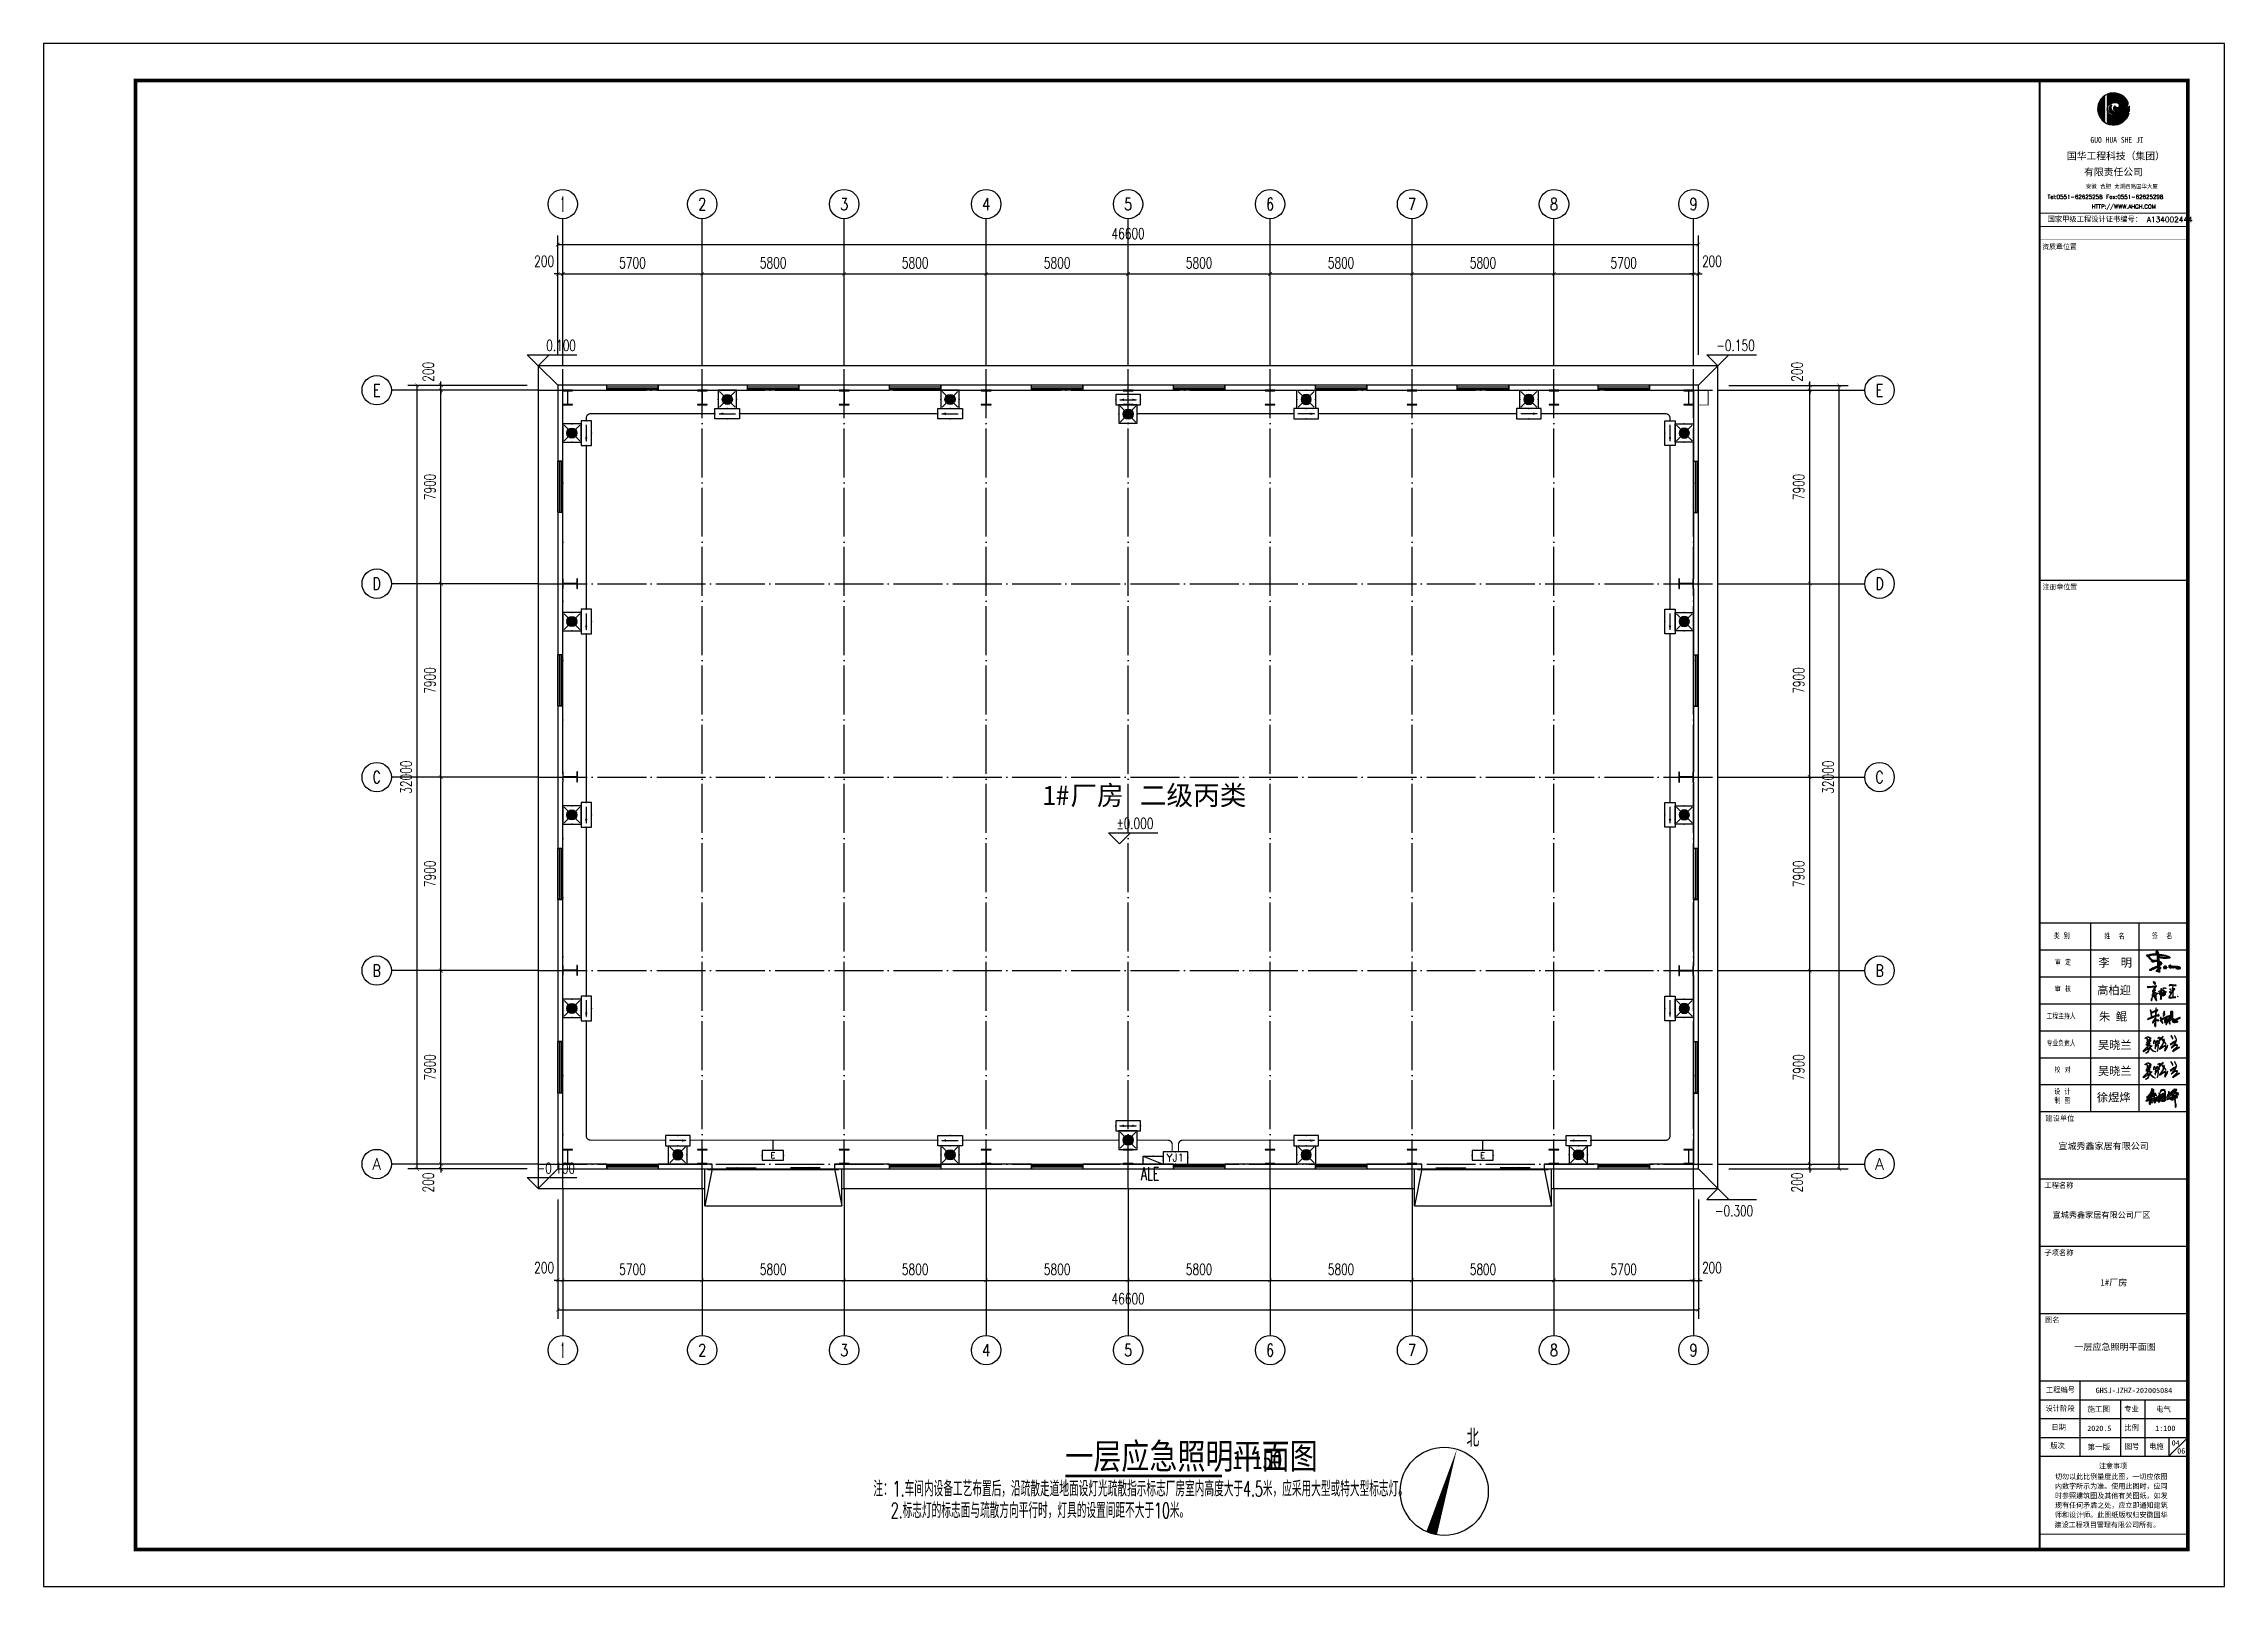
# Model space of a CAD drawing. Extents: x 1728470 to 1835391, y -157368 to 197905.
# Drawn here: x 1728675 to 1817775, y -24012 to 38988 of the extents above; entities that cross this region are included whole.
import ezdxf
from ezdxf.enums import TextEntityAlignment as Align

# ---------------------------------------------------------------- set-up
doc = ezdxf.new("R2010")
doc.units = 0
doc.header["$LTSCALE"] = 1000
doc.header["$MEASUREMENT"] = 0
doc.linetypes.add('DOTE', pattern=[2.42, 2, -0.2, 0.02, -0.2])
doc.layers.get('0').update_dxf_attribs({"linetype": 'CONTINUOUS'})
doc.layers.get('DEFPOINTS').update_dxf_attribs({"linetype": 'CONTINUOUS'})
for name, color, linetype in [('1', 7, 'CONTINUOUS'), ('AXIS', 3, 'CONTINUOUS'), ('AXIS_TEXT', 7, 'CONTINUOUS'), ('COLUMN', 99, 'CONTINUOUS'), ('DIM_ELEV', 3, 'CONTINUOUS'), ('DIM_SYMB', 3, 'CONTINUOUS'), ('DOTE', 1, 'DOTE'), ('EQUIP-消防', 3, 'CONTINUOUS'), ('EQUIP-照明', 3, 'CONTINUOUS'), ('EQUIP-箱柜', 3, 'CONTINUOUS'), ('GROUND', 2, 'CONTINUOUS'), ('PP-PM-TK', 7, 'CONTINUOUS'), ('PUB_TEXT', 7, 'CONTINUOUS'), ('PUB_TITLE', 4, 'CONTINUOUS'), ('STAIR', 2, 'CONTINUOUS'), ('TEL_SYMB', 3, 'CONTINUOUS'), ('TEL_TEXT', 7, 'CONTINUOUS'), ('WALL', 9, 'CONTINUOUS'), ('WINDOW', 99, 'CONTINUOUS'), ('WIRE-照明', 1, 'CONTINUOUS'), ('签名', 255, 'CONTINUOUS')]:
    doc.layers.add(name, color=color, linetype=linetype)
doc.styles.add('-黑体', font='simhei.ttf', dxfattribs={"width": 0.8})
doc.styles.add('_TCH_AXIS', font='COMPLEX', dxfattribs={"bigfont": 'GBCBIG'})
doc.styles.add('_TCH_DIM', font='SIMPLEX', dxfattribs={"bigfont": 'GBCBIG'})
doc.styles.add('_TCH_DYN', font='')
doc.styles.add('_TEL_DIM', font='SIMPLEX', dxfattribs={"width": 0.8, "height": 3.5, "bigfont": 'HZTXT'})
doc.styles.add('COMPLEX', font='COMPLEX')
doc.styles.add('DIM_FONT', font='SIMPLEX', dxfattribs={"width": 0.7, "bigfont": 'GBCBIG'})
doc.styles.get("Standard").update_dxf_attribs({"font": 'gbenor.shx', "bigfont": 'gbcbig.shx'})
doc.styles.add('STY53', font='COMPLEX', dxfattribs={"width": 0.6, "bigfont": 'HZTXT'})
doc.styles.add('STYLE1', font='simhei.ttf', dxfattribs={"width": 0.8})
doc.styles.add('TQ', font='txt.shx', dxfattribs={"width": 0.8, "bigfont": 'hztxt.shx'})
doc.styles.add('新宋体', font='', dxfattribs={"width": 0.8})
doc.styles.get('_TCH_DYN').set_extended_font_data('SimSun')
doc.styles.get('新宋体').set_extended_font_data('NSimSun')
doc.dimstyles.new('DIMN150', dxfattribs={"dimscale": 1.5, "dimtxt": 300, "dimasz": 100, "dimexe": 250, "dimexo": 300, "dimgap": 150, "dimtad": 1, "dimdec": 0, "dimzin": 0, "dimtxsty": 'DIM_FONT', "dimblk": 'ARCHTICK', "dimcen": 0.09, "dimclrt": 7, "dimazin": 3, "dimtfac": 1, "dimtdec": 0, "dimtix": 1, "dimtmove": 0, "dimatfit": 3, "dimtolj": 1, "dimtzin": 0})

msp = doc.modelspace()

# ---------------------------------------------------------------- texts
at = {"layer": 'PUB_TEXT', "color": 2, "style": 'STYLE1', "width": 0.8}
msp.add_text('GUO HUA SHE JI', height=237.6, dxfattribs=at).set_placement((1812301, 34939))
at = {"layer": 'PUB_TEXT', "color": 2}
for s, height, style, p in [('国华工程科技（集团）', 286, '-黑体', (1811340, 34260)), ('有限责任公司', 286, '-黑体', (1812043, 33604)), ('安徽', 165, 'TQ', (1812113, 33062)), ('合肥', 165, 'TQ', (1812695, 33062)), ('太湖西路国华大厦', 165, 'TQ', (1813276, 33062)), ('Tel:0551-62625258 Fax:0551-62625298', 165, 'TQ', (1810552, 32649)), ('    HTTP://WWW.AHGH.COM', 165, 'TQ', (1811713, 32252)), ('国家甲级工程设计证书编号： A134002444', 220, 'TQ', (1810552, 31696)), ('资质章位置', 209, 'TQ', (1810332, 30572)), ('注册章位置', 209, 'TQ', (1810347, 16681)), ('建设单位', 220, 'TQ', (1810459, -5026)), ('工程名称', 220, 'TQ', (1810422, -7766)), ('子项名称', 220, 'TQ', (1810422, -10517)), ('图名', 220, 'TQ', (1810448, -13259)), ('工程编号', 220, 'TQ', (1810482, -16117)), ('设计阶段', 220, 'TQ', (1810467, -16872)), ('专业', 220, 'TQ', (1813684, -16891)), ('日期', 220, 'TQ', (1810707, -17642)), ('比例', 220, 'TQ', (1813684, -17661)), ('版次', 220, 'TQ', (1810664, -18397)), ('图号', 220, 'TQ', (1813709, -18422)), ('电施', 220, 'TQ', (1814694, -18423)), ('切勿以此比例量度此图，一切应依图', 212.96, 'TQ', (1810855, -19657)), ('注意事项', 213, 'TQ', (1812649, -19221)), ('时参照建筑图及其他有关图纸，如发', 212.96, 'TQ', (1810855, -20436)), ('内数字所示为准。使用此图时，应同', 212.96, 'TQ', (1810855, -20046)), ('现有任何矛盾之处，应立即通知建筑', 212.96, 'TQ', (1810855, -20827)), ('师和设计师。此图纸版权归安徽国华', 212.96, 'TQ', (1810855, -21217)), ('建设工程项目管理有限公司所有。', 212.96, 'TQ', (1810836, -21623))]:
    msp.add_text(s, height=height, dxfattribs=dict(at, style=style)).set_placement(p)
at = {"layer": 'PUB_TEXT', "style": '_TCH_DIM'}
msp.add_text('北', height=723, dxfattribs=at).set_placement((1786808, -18311))
at = {"layer": 'PUB_TEXT', "color": 2, "char_height": 220, "width": 1847.81, "attachment_point": 1, "style": 'TQ'}
for s, insert in [('签  名', (1814817, 2649)), ('类 别', (1810806, 2648)), ('姓  名', (1812868, 2640)), ('审 定', (1810854, 1570)), ('审 核', (1810852, 480)), ('工程主持人', (1810510, -629)), ('专业负责人', (1810509, -1734)), ('校 对', (1810838, -2816)), ('设 计 \\P制 图', (1810830, -3710))]:
    msp.add_mtext(s, dxfattribs=dict(at, insert=insert))
at = {"layer": 'PUB_TITLE', "color": 255, "style": '-黑体'}
for s, height, p in [('宣城秀鑫家居有限公司', 264, (1810992, -6164)), ('宣城秀鑫家居有限公司厂区', 237.6, (1810754, -8964)), ('1#厂房', 264, (1812710, -11734)), ('GHSJ-JZHZ-202005084', 220, (1812514, -16121)), ('施工图', 220, (1812179, -16883)), ('电气', 220, (1814977, -16883)), ('2020.5', 220, (1812171, -17669)), ('1:100', 220, (1814950, -17668)), ('第一版', 220, (1812184, -18430)), ('04', 220, (1815621, -18264)), ('06', 220, (1815849, -18591))]:
    msp.add_text(s, height=height, dxfattribs=at).set_placement(p)
at = {"layer": 'PUB_TITLE', "color": 6, "style": '-黑体'}
msp.add_text('一层应急照明平面图', height=264, dxfattribs=at).set_placement((1811646, -14363))
at = {"layer": 'TEL_TEXT', "color": 1, "style": '新宋体', "width": 0.8}
for s, height, p in [('一层应急照明平面图', 1050, (1770416, -19218)), ('1:150', 750, (1777246, -19218))]:
    msp.add_text(s, height=height, dxfattribs=at).set_placement(p)
at = {"layer": 'WIRE-照明', "color": 3, "linetype": 'CONTINUOUS', "style": 'STY53', "width": 0.6}
msp.add_text('ALE', height=532.2, dxfattribs=at).set_placement((1773879, -7159), align=Align.MIDDLE)
for s, p in [('注：1.车间内设备工艺布置后，沿疏散走道地面设灯光疏散指示标志厂房室内高度大于4.5米，应采用大型或特大型标志灯。', (1762578, -20340)), ('2.标志灯的标志面与疏散方向平行时，灯具的设置间距不大于10米。', (1763288, -21226))]:
    msp.add_text(s, height=627.26, dxfattribs=at).set_placement(p)
at = {"layer": '签名', "linetype": 'CONTINUOUS', "style": '-黑体'}
for s, p in [('李  明', (1812625, 1291)), ('高柏迎', (1812579, 163)), ('朱 鲲', (1812652, -909)), ('吴晓兰', (1812607, -2073)), ('吴晓兰', (1812607, -3136)), ('徐煜烨', (1812562, -4214))]:
    msp.add_text(s, height=336.6, dxfattribs=at).set_placement(p)

# ---------------------------------------------------------------- blocks, each defined once
blk = doc.blocks.new('$TCHSYS$WIN2D')
for p, q in [((-0.5, 0.5), (0.5, 0.5)), ((-0.5, 0.5), (-0.5, -0.5)), ((0.5, 0.5), (0.5, -0.5)), ((0.5, 0.167), (-0.5, 0.167)), ((0.5, -0.167), (-0.5, -0.167)), ((-0.5, -0.5), (0.5, -0.5))]:
    blk.add_line(p, q)
blk = doc.blocks.new('$DORLIB2D$00000130')
at = {"color": 0, "linetype": 'CONTINUOUS'}
for p, q in [((-0.533, 0.66), (-0.533, 0.513)), ((0, 0.66), (-0.533, 0.66)), ((0, 0.513), (0, 0.66)), ((0.533, 0.66), (0, 0.66)), ((0.533, 0.66), (0.533, 0.513)), ((0, 0.513), (-0.533, 0.513)), ((0.533, 0.513), (0, 0.513)), ((-0.385, 0.269), (-0.14, 0.269)), ((-0.385, 0.269), (-0.3, 0.214)), ((-0.3, 0.214), (-0.3, 0.269)), ((0.385, 0.269), (0.14, 0.269)), ((0.3, 0.214), (0.3, 0.269)), ((0.385, 0.269), (0.3, 0.214))]:
    blk.add_line(p, q, dxfattribs=at)
blk = doc.blocks.new('_AXISO')
blk.add_circle((0, 0), 0.5)
at = {"layer": 'AXIS_TEXT', "style": 'COMPLEX', "width": 1.041667}
blk.add_attdef('A', text='', height=0.56, dxfattribs=at).set_placement((-0.25, -0.28), (0.25, -0.28), align=Align.FIT)
blk = doc.blocks.new('_ARCHTICK')
at = {"color": 0, "linetype": 'BYBLOCK', "const_width": 0.15}
blk.add_lwpolyline([(-0.5, -0.5), (0.5, 0.5)], dxfattribs=at)
blk = doc.blocks.new('*D49')
at = {"layer": 'AXIS', "color": 0}
for p, q in [((1750186, 55701), (1750186, 50826)), ((1796786, 55701), (1796786, 50826)), ((1750186, 51201), (1796786, 51201))]:
    blk.add_line(p, q, dxfattribs=at)
at = {"layer": 'DEFPOINTS', "color": 0}
for p in [(1750186, 56151), (1796786, 56151), (1796786, 51201)]:
    blk.add_point(p, dxfattribs=at)
at = {"layer": 'AXIS', "color": 0, "xscale": 150, "yscale": 150, "zscale": 150, "rotation": 180}
blk.add_blockref('_ARCHTICK', (1750186, 51201), dxfattribs=at)
at = {"layer": 'AXIS', "color": 0, "xscale": 150, "yscale": 150, "zscale": 150}
blk.add_blockref('_ARCHTICK', (1796786, 51201), dxfattribs=at)
at = {"layer": 'AXIS', "color": 7, "insert": (1773486, 51651), "char_height": 450, "attachment_point": 5, "style": 'DIM_FONT'}
blk.add_mtext('\\A1;46600', dxfattribs=at)
blk = doc.blocks.new('*D50')
at = {"layer": 'AXIS', "color": 0}
for p, q in [((1750186, 55701), (1750186, 52026)), ((1750386, 55701), (1750386, 52026)), ((1750186, 52401), (1750036, 52401)), ((1750186, 52401), (1750386, 52401)), ((1750386, 52401), (1750536, 52401))]:
    blk.add_line(p, q, dxfattribs=at)
at = {"layer": 'DEFPOINTS', "color": 0}
for p in [(1750186, 56151), (1750386, 56151), (1750386, 52401)]:
    blk.add_point(p, dxfattribs=at)
at = {"layer": 'AXIS', "color": 0, "xscale": 150, "yscale": 150, "zscale": 150}
blk.add_blockref('_ARCHTICK', (1750186, 52401), dxfattribs=at)
at = {"layer": 'AXIS', "color": 0, "xscale": 150, "yscale": 150, "zscale": 150, "rotation": 180}
blk.add_blockref('_ARCHTICK', (1750386, 52401), dxfattribs=at)
at = {"layer": 'AXIS', "color": 7, "insert": (1749631, 52919), "char_height": 450, "attachment_point": 5, "style": 'DIM_FONT'}
blk.add_mtext('\\A1;200', dxfattribs=at)
blk = doc.blocks.new('*D51')
at = {"layer": 'AXIS', "color": 0}
for p, q in [((1750386, 55701), (1750386, 52026)), ((1756086, 55701), (1756086, 52026)), ((1750386, 52401), (1756086, 52401))]:
    blk.add_line(p, q, dxfattribs=at)
at = {"layer": 'DEFPOINTS', "color": 0}
for p in [(1750386, 56151), (1756086, 56151), (1756086, 52401)]:
    blk.add_point(p, dxfattribs=at)
at = {"layer": 'AXIS', "color": 0, "xscale": 150, "yscale": 150, "zscale": 150, "rotation": 180}
blk.add_blockref('_ARCHTICK', (1750386, 52401), dxfattribs=at)
at = {"layer": 'AXIS', "color": 0, "xscale": 150, "yscale": 150, "zscale": 150}
blk.add_blockref('_ARCHTICK', (1756086, 52401), dxfattribs=at)
at = {"layer": 'AXIS', "color": 7, "insert": (1753236, 52851), "char_height": 450, "attachment_point": 5, "style": 'DIM_FONT'}
blk.add_mtext('\\A1;5700', dxfattribs=at)
blk = doc.blocks.new('*D52')
at = {"layer": 'AXIS', "color": 0}
for p, q in [((1756086, 55701), (1756086, 52026)), ((1761886, 55701), (1761886, 52026)), ((1756086, 52401), (1761886, 52401))]:
    blk.add_line(p, q, dxfattribs=at)
at = {"layer": 'DEFPOINTS', "color": 0}
for p in [(1756086, 56151), (1761886, 56151), (1761886, 52401)]:
    blk.add_point(p, dxfattribs=at)
at = {"layer": 'AXIS', "color": 0, "xscale": 150, "yscale": 150, "zscale": 150, "rotation": 180}
blk.add_blockref('_ARCHTICK', (1756086, 52401), dxfattribs=at)
at = {"layer": 'AXIS', "color": 0, "xscale": 150, "yscale": 150, "zscale": 150}
blk.add_blockref('_ARCHTICK', (1761886, 52401), dxfattribs=at)
at = {"layer": 'AXIS', "color": 7, "insert": (1758986, 52851), "char_height": 450, "attachment_point": 5, "style": 'DIM_FONT'}
blk.add_mtext('\\A1;5800', dxfattribs=at)
blk = doc.blocks.new('*D53')
at = {"layer": 'AXIS', "color": 0}
for p, q in [((1761886, 55701), (1761886, 52026)), ((1767686, 55701), (1767686, 52026)), ((1761886, 52401), (1767686, 52401))]:
    blk.add_line(p, q, dxfattribs=at)
at = {"layer": 'DEFPOINTS', "color": 0}
for p in [(1761886, 56151), (1767686, 56151), (1767686, 52401)]:
    blk.add_point(p, dxfattribs=at)
at = {"layer": 'AXIS', "color": 0, "xscale": 150, "yscale": 150, "zscale": 150, "rotation": 180}
blk.add_blockref('_ARCHTICK', (1761886, 52401), dxfattribs=at)
at = {"layer": 'AXIS', "color": 0, "xscale": 150, "yscale": 150, "zscale": 150}
blk.add_blockref('_ARCHTICK', (1767686, 52401), dxfattribs=at)
at = {"layer": 'AXIS', "color": 7, "insert": (1764786, 52851), "char_height": 450, "attachment_point": 5, "style": 'DIM_FONT'}
blk.add_mtext('\\A1;5800', dxfattribs=at)
blk = doc.blocks.new('*D54')
at = {"layer": 'AXIS', "color": 0}
for p, q in [((1767686, 55701), (1767686, 52026)), ((1773486, 55701), (1773486, 52026)), ((1767686, 52401), (1773486, 52401))]:
    blk.add_line(p, q, dxfattribs=at)
at = {"layer": 'DEFPOINTS', "color": 0}
for p in [(1767686, 56151), (1773486, 56151), (1773486, 52401)]:
    blk.add_point(p, dxfattribs=at)
at = {"layer": 'AXIS', "color": 0, "xscale": 150, "yscale": 150, "zscale": 150, "rotation": 180}
blk.add_blockref('_ARCHTICK', (1767686, 52401), dxfattribs=at)
at = {"layer": 'AXIS', "color": 0, "xscale": 150, "yscale": 150, "zscale": 150}
blk.add_blockref('_ARCHTICK', (1773486, 52401), dxfattribs=at)
at = {"layer": 'AXIS', "color": 7, "insert": (1770586, 52851), "char_height": 450, "attachment_point": 5, "style": 'DIM_FONT'}
blk.add_mtext('\\A1;5800', dxfattribs=at)
blk = doc.blocks.new('*D55')
at = {"layer": 'AXIS', "color": 0}
for p, q in [((1773486, 55701), (1773486, 52026)), ((1779286, 55701), (1779286, 52026)), ((1773486, 52401), (1779286, 52401))]:
    blk.add_line(p, q, dxfattribs=at)
at = {"layer": 'DEFPOINTS', "color": 0}
for p in [(1773486, 56151), (1779286, 56151), (1779286, 52401)]:
    blk.add_point(p, dxfattribs=at)
at = {"layer": 'AXIS', "color": 0, "xscale": 150, "yscale": 150, "zscale": 150, "rotation": 180}
blk.add_blockref('_ARCHTICK', (1773486, 52401), dxfattribs=at)
at = {"layer": 'AXIS', "color": 0, "xscale": 150, "yscale": 150, "zscale": 150}
blk.add_blockref('_ARCHTICK', (1779286, 52401), dxfattribs=at)
at = {"layer": 'AXIS', "color": 7, "insert": (1776386, 52851), "char_height": 450, "attachment_point": 5, "style": 'DIM_FONT'}
blk.add_mtext('\\A1;5800', dxfattribs=at)
blk = doc.blocks.new('*D56')
at = {"layer": 'AXIS', "color": 0}
for p, q in [((1779286, 55701), (1779286, 52026)), ((1785086, 55701), (1785086, 52026)), ((1779286, 52401), (1785086, 52401))]:
    blk.add_line(p, q, dxfattribs=at)
at = {"layer": 'DEFPOINTS', "color": 0}
for p in [(1779286, 56151), (1785086, 56151), (1785086, 52401)]:
    blk.add_point(p, dxfattribs=at)
at = {"layer": 'AXIS', "color": 0, "xscale": 150, "yscale": 150, "zscale": 150, "rotation": 180}
blk.add_blockref('_ARCHTICK', (1779286, 52401), dxfattribs=at)
at = {"layer": 'AXIS', "color": 0, "xscale": 150, "yscale": 150, "zscale": 150}
blk.add_blockref('_ARCHTICK', (1785086, 52401), dxfattribs=at)
at = {"layer": 'AXIS', "color": 7, "insert": (1782186, 52851), "char_height": 450, "attachment_point": 5, "style": 'DIM_FONT'}
blk.add_mtext('\\A1;5800', dxfattribs=at)
blk = doc.blocks.new('*D57')
at = {"layer": 'AXIS', "color": 0}
for p, q in [((1785086, 55701), (1785086, 52026)), ((1790886, 55701), (1790886, 52026)), ((1785086, 52401), (1790886, 52401))]:
    blk.add_line(p, q, dxfattribs=at)
at = {"layer": 'DEFPOINTS', "color": 0}
for p in [(1785086, 56151), (1790886, 56151), (1790886, 52401)]:
    blk.add_point(p, dxfattribs=at)
at = {"layer": 'AXIS', "color": 0, "xscale": 150, "yscale": 150, "zscale": 150, "rotation": 180}
blk.add_blockref('_ARCHTICK', (1785086, 52401), dxfattribs=at)
at = {"layer": 'AXIS', "color": 0, "xscale": 150, "yscale": 150, "zscale": 150}
blk.add_blockref('_ARCHTICK', (1790886, 52401), dxfattribs=at)
at = {"layer": 'AXIS', "color": 7, "insert": (1787986, 52851), "char_height": 450, "attachment_point": 5, "style": 'DIM_FONT'}
blk.add_mtext('\\A1;5800', dxfattribs=at)
blk = doc.blocks.new('*D58')
at = {"layer": 'AXIS', "color": 0}
for p, q in [((1790886, 55701), (1790886, 52026)), ((1796586, 55701), (1796586, 52026)), ((1790886, 52401), (1796586, 52401))]:
    blk.add_line(p, q, dxfattribs=at)
at = {"layer": 'DEFPOINTS', "color": 0}
for p in [(1790886, 56151), (1796586, 56151), (1796586, 52401)]:
    blk.add_point(p, dxfattribs=at)
at = {"layer": 'AXIS', "color": 0, "xscale": 150, "yscale": 150, "zscale": 150, "rotation": 180}
blk.add_blockref('_ARCHTICK', (1790886, 52401), dxfattribs=at)
at = {"layer": 'AXIS', "color": 0, "xscale": 150, "yscale": 150, "zscale": 150}
blk.add_blockref('_ARCHTICK', (1796586, 52401), dxfattribs=at)
at = {"layer": 'AXIS', "color": 7, "insert": (1793736, 52851), "char_height": 450, "attachment_point": 5, "style": 'DIM_FONT'}
blk.add_mtext('\\A1;5700', dxfattribs=at)
blk = doc.blocks.new('*D59')
at = {"layer": 'AXIS', "color": 0}
for p, q in [((1796586, 55701), (1796586, 52026)), ((1796786, 55701), (1796786, 52026)), ((1796586, 52401), (1796436, 52401)), ((1796586, 52401), (1796786, 52401)), ((1796786, 52401), (1796936, 52401))]:
    blk.add_line(p, q, dxfattribs=at)
at = {"layer": 'DEFPOINTS', "color": 0}
for p in [(1796586, 56151), (1796786, 56151), (1796786, 52401)]:
    blk.add_point(p, dxfattribs=at)
at = {"layer": 'AXIS', "color": 0, "xscale": 150, "yscale": 150, "zscale": 150}
blk.add_blockref('_ARCHTICK', (1796586, 52401), dxfattribs=at)
at = {"layer": 'AXIS', "color": 0, "xscale": 150, "yscale": 150, "zscale": 150, "rotation": 180}
blk.add_blockref('_ARCHTICK', (1796786, 52401), dxfattribs=at)
at = {"layer": 'AXIS', "color": 7, "insert": (1797341, 52919), "char_height": 450, "attachment_point": 5, "style": 'DIM_FONT'}
blk.add_mtext('\\A1;200', dxfattribs=at)
blk = doc.blocks.new('*D60')
at = {"layer": 'AXIS', "color": 0}
for p, q in [((1798036, 88951), (1802911, 88951)), ((1802536, 56951), (1802536, 88951)), ((1798036, 56951), (1802911, 56951))]:
    blk.add_line(p, q, dxfattribs=at)
at = {"layer": 'DEFPOINTS', "color": 0}
for p in [(1797586, 88951), (1802536, 88951), (1797586, 56951)]:
    blk.add_point(p, dxfattribs=at)
at = {"layer": 'AXIS', "color": 0, "xscale": 150, "yscale": 150, "zscale": 150}
for p, rotation in [((1802536, 88951), 90), ((1802536, 56951), 270)]:
    blk.add_blockref('_ARCHTICK', p, dxfattribs=dict(at, rotation=rotation))
at = {"layer": 'AXIS', "color": 7, "insert": (1802086, 72951), "char_height": 450, "attachment_point": 5, "rotation": 90, "style": 'DIM_FONT'}
blk.add_mtext('\\A1;32000', dxfattribs=at)
blk = doc.blocks.new('*D61')
at = {"layer": 'AXIS', "color": 0}
for p, q in [((1798036, 57151), (1801711, 57151)), ((1801336, 57151), (1801336, 57301)), ((1801336, 56951), (1801336, 57151)), ((1798036, 56951), (1801711, 56951)), ((1801336, 56951), (1801336, 56801))]:
    blk.add_line(p, q, dxfattribs=at)
at = {"layer": 'DEFPOINTS', "color": 0}
for p in [(1797586, 57151), (1801336, 57151), (1797586, 56951)]:
    blk.add_point(p, dxfattribs=at)
at = {"layer": 'AXIS', "color": 0, "xscale": 150, "yscale": 150, "zscale": 150}
for p, rotation in [((1801336, 57151), 270), ((1801336, 56951), 90)]:
    blk.add_blockref('_ARCHTICK', p, dxfattribs=dict(at, rotation=rotation))
at = {"layer": 'AXIS', "color": 7, "insert": (1800819, 56396), "char_height": 450, "attachment_point": 5, "rotation": 90, "style": 'DIM_FONT'}
blk.add_mtext('\\A1;200', dxfattribs=at)
blk = doc.blocks.new('*D62')
at = {"layer": 'AXIS', "color": 0}
for p, q in [((1798036, 65051), (1801711, 65051)), ((1801336, 57151), (1801336, 65051)), ((1798036, 57151), (1801711, 57151))]:
    blk.add_line(p, q, dxfattribs=at)
at = {"layer": 'DEFPOINTS', "color": 0}
for p in [(1797586, 65051), (1801336, 65051), (1797586, 57151)]:
    blk.add_point(p, dxfattribs=at)
at = {"layer": 'AXIS', "color": 0, "xscale": 150, "yscale": 150, "zscale": 150}
for p, rotation in [((1801336, 65051), 90), ((1801336, 57151), 270)]:
    blk.add_blockref('_ARCHTICK', p, dxfattribs=dict(at, rotation=rotation))
at = {"layer": 'AXIS', "color": 7, "insert": (1800886, 61101), "char_height": 450, "attachment_point": 5, "rotation": 90, "style": 'DIM_FONT'}
blk.add_mtext('\\A1;7900', dxfattribs=at)
blk = doc.blocks.new('*D63')
at = {"layer": 'AXIS', "color": 0}
for p, q in [((1798036, 72951), (1801711, 72951)), ((1801336, 65051), (1801336, 72951)), ((1798036, 65051), (1801711, 65051))]:
    blk.add_line(p, q, dxfattribs=at)
at = {"layer": 'DEFPOINTS', "color": 0}
for p in [(1797586, 72951), (1801336, 72951), (1797586, 65051)]:
    blk.add_point(p, dxfattribs=at)
at = {"layer": 'AXIS', "color": 0, "xscale": 150, "yscale": 150, "zscale": 150}
for p, rotation in [((1801336, 72951), 90), ((1801336, 65051), 270)]:
    blk.add_blockref('_ARCHTICK', p, dxfattribs=dict(at, rotation=rotation))
at = {"layer": 'AXIS', "color": 7, "insert": (1800886, 69001), "char_height": 450, "attachment_point": 5, "rotation": 90, "style": 'DIM_FONT'}
blk.add_mtext('\\A1;7900', dxfattribs=at)
blk = doc.blocks.new('*D64')
at = {"layer": 'AXIS', "color": 0}
for p, q in [((1798036, 80851), (1801711, 80851)), ((1801336, 72951), (1801336, 80851)), ((1798036, 72951), (1801711, 72951))]:
    blk.add_line(p, q, dxfattribs=at)
at = {"layer": 'DEFPOINTS', "color": 0}
for p in [(1797586, 80851), (1801336, 80851), (1797586, 72951)]:
    blk.add_point(p, dxfattribs=at)
at = {"layer": 'AXIS', "color": 0, "xscale": 150, "yscale": 150, "zscale": 150}
for p, rotation in [((1801336, 80851), 90), ((1801336, 72951), 270)]:
    blk.add_blockref('_ARCHTICK', p, dxfattribs=dict(at, rotation=rotation))
at = {"layer": 'AXIS', "color": 7, "insert": (1800886, 76901), "char_height": 450, "attachment_point": 5, "rotation": 90, "style": 'DIM_FONT'}
blk.add_mtext('\\A1;7900', dxfattribs=at)
blk = doc.blocks.new('*D65')
at = {"layer": 'AXIS', "color": 0}
for p, q in [((1798036, 88751), (1801711, 88751)), ((1801336, 80851), (1801336, 88751)), ((1798036, 80851), (1801711, 80851))]:
    blk.add_line(p, q, dxfattribs=at)
at = {"layer": 'DEFPOINTS', "color": 0}
for p in [(1797586, 88751), (1801336, 88751), (1797586, 80851)]:
    blk.add_point(p, dxfattribs=at)
at = {"layer": 'AXIS', "color": 0, "xscale": 150, "yscale": 150, "zscale": 150}
for p, rotation in [((1801336, 88751), 90), ((1801336, 80851), 270)]:
    blk.add_blockref('_ARCHTICK', p, dxfattribs=dict(at, rotation=rotation))
at = {"layer": 'AXIS', "color": 7, "insert": (1800886, 84801), "char_height": 450, "attachment_point": 5, "rotation": 90, "style": 'DIM_FONT'}
blk.add_mtext('\\A1;7900', dxfattribs=at)
blk = doc.blocks.new('*D66')
at = {"layer": 'AXIS', "color": 0}
for p, q in [((1801336, 88951), (1801336, 89101)), ((1798036, 88951), (1801711, 88951)), ((1798036, 88751), (1801711, 88751)), ((1801336, 88751), (1801336, 88951)), ((1801336, 88751), (1801336, 88601))]:
    blk.add_line(p, q, dxfattribs=at)
at = {"layer": 'DEFPOINTS', "color": 0}
for p in [(1797586, 88951), (1797586, 88751), (1801336, 88951)]:
    blk.add_point(p, dxfattribs=at)
at = {"layer": 'AXIS', "color": 0, "xscale": 150, "yscale": 150, "zscale": 150}
for p, rotation in [((1801336, 88951), 270), ((1801336, 88751), 90)]:
    blk.add_blockref('_ARCHTICK', p, dxfattribs=dict(at, rotation=rotation))
at = {"layer": 'AXIS', "color": 7, "insert": (1800819, 89506), "char_height": 450, "attachment_point": 5, "rotation": 90, "style": 'DIM_FONT'}
blk.add_mtext('\\A1;200', dxfattribs=at)
blk = doc.blocks.new('*D67')
at = {"layer": 'AXIS', "color": 0}
for p, q in [((1750186, 90201), (1750186, 95076)), ((1750186, 94701), (1796786, 94701)), ((1796786, 90201), (1796786, 95076))]:
    blk.add_line(p, q, dxfattribs=at)
at = {"layer": 'DEFPOINTS', "color": 0}
for p in [(1796786, 94701), (1750186, 89751), (1796786, 89751)]:
    blk.add_point(p, dxfattribs=at)
at = {"layer": 'AXIS', "color": 0, "xscale": 150, "yscale": 150, "zscale": 150, "rotation": 180}
blk.add_blockref('_ARCHTICK', (1750186, 94701), dxfattribs=at)
at = {"layer": 'AXIS', "color": 0, "xscale": 150, "yscale": 150, "zscale": 150}
blk.add_blockref('_ARCHTICK', (1796786, 94701), dxfattribs=at)
at = {"layer": 'AXIS', "color": 7, "insert": (1773486, 95151), "char_height": 450, "attachment_point": 5, "style": 'DIM_FONT'}
blk.add_mtext('\\A1;46600', dxfattribs=at)
blk = doc.blocks.new('*D68')
at = {"layer": 'AXIS', "color": 0}
for p, q in [((1750186, 90201), (1750186, 93876)), ((1750386, 90201), (1750386, 93876)), ((1750186, 93501), (1750036, 93501)), ((1750186, 93501), (1750386, 93501)), ((1750386, 93501), (1750536, 93501))]:
    blk.add_line(p, q, dxfattribs=at)
at = {"layer": 'DEFPOINTS', "color": 0}
for p in [(1750386, 93501), (1750186, 89751), (1750386, 89751)]:
    blk.add_point(p, dxfattribs=at)
at = {"layer": 'AXIS', "color": 0, "xscale": 150, "yscale": 150, "zscale": 150}
blk.add_blockref('_ARCHTICK', (1750186, 93501), dxfattribs=at)
at = {"layer": 'AXIS', "color": 0, "xscale": 150, "yscale": 150, "zscale": 150, "rotation": 180}
blk.add_blockref('_ARCHTICK', (1750386, 93501), dxfattribs=at)
at = {"layer": 'AXIS', "color": 7, "insert": (1749631, 94019), "char_height": 450, "attachment_point": 5, "style": 'DIM_FONT'}
blk.add_mtext('\\A1;200', dxfattribs=at)
blk = doc.blocks.new('*D69')
at = {"layer": 'AXIS', "color": 0}
for p, q in [((1750386, 90201), (1750386, 93876)), ((1756086, 90201), (1756086, 93876)), ((1750386, 93501), (1756086, 93501))]:
    blk.add_line(p, q, dxfattribs=at)
at = {"layer": 'DEFPOINTS', "color": 0}
for p in [(1756086, 93501), (1750386, 89751), (1756086, 89751)]:
    blk.add_point(p, dxfattribs=at)
at = {"layer": 'AXIS', "color": 0, "xscale": 150, "yscale": 150, "zscale": 150, "rotation": 180}
blk.add_blockref('_ARCHTICK', (1750386, 93501), dxfattribs=at)
at = {"layer": 'AXIS', "color": 0, "xscale": 150, "yscale": 150, "zscale": 150}
blk.add_blockref('_ARCHTICK', (1756086, 93501), dxfattribs=at)
at = {"layer": 'AXIS', "color": 7, "insert": (1753236, 93951), "char_height": 450, "attachment_point": 5, "style": 'DIM_FONT'}
blk.add_mtext('\\A1;5700', dxfattribs=at)
blk = doc.blocks.new('*D70')
at = {"layer": 'AXIS', "color": 0}
for p, q in [((1756086, 90201), (1756086, 93876)), ((1761886, 90201), (1761886, 93876)), ((1756086, 93501), (1761886, 93501))]:
    blk.add_line(p, q, dxfattribs=at)
at = {"layer": 'DEFPOINTS', "color": 0}
for p in [(1761886, 93501), (1756086, 89751), (1761886, 89751)]:
    blk.add_point(p, dxfattribs=at)
at = {"layer": 'AXIS', "color": 0, "xscale": 150, "yscale": 150, "zscale": 150, "rotation": 180}
blk.add_blockref('_ARCHTICK', (1756086, 93501), dxfattribs=at)
at = {"layer": 'AXIS', "color": 0, "xscale": 150, "yscale": 150, "zscale": 150}
blk.add_blockref('_ARCHTICK', (1761886, 93501), dxfattribs=at)
at = {"layer": 'AXIS', "color": 7, "insert": (1758986, 93951), "char_height": 450, "attachment_point": 5, "style": 'DIM_FONT'}
blk.add_mtext('\\A1;5800', dxfattribs=at)
blk = doc.blocks.new('*D71')
at = {"layer": 'AXIS', "color": 0}
for p, q in [((1761886, 90201), (1761886, 93876)), ((1767686, 90201), (1767686, 93876)), ((1761886, 93501), (1767686, 93501))]:
    blk.add_line(p, q, dxfattribs=at)
at = {"layer": 'DEFPOINTS', "color": 0}
for p in [(1767686, 93501), (1761886, 89751), (1767686, 89751)]:
    blk.add_point(p, dxfattribs=at)
at = {"layer": 'AXIS', "color": 0, "xscale": 150, "yscale": 150, "zscale": 150, "rotation": 180}
blk.add_blockref('_ARCHTICK', (1761886, 93501), dxfattribs=at)
at = {"layer": 'AXIS', "color": 0, "xscale": 150, "yscale": 150, "zscale": 150}
blk.add_blockref('_ARCHTICK', (1767686, 93501), dxfattribs=at)
at = {"layer": 'AXIS', "color": 7, "insert": (1764786, 93951), "char_height": 450, "attachment_point": 5, "style": 'DIM_FONT'}
blk.add_mtext('\\A1;5800', dxfattribs=at)
blk = doc.blocks.new('*D72')
at = {"layer": 'AXIS', "color": 0}
for p, q in [((1767686, 90201), (1767686, 93876)), ((1773486, 90201), (1773486, 93876)), ((1767686, 93501), (1773486, 93501))]:
    blk.add_line(p, q, dxfattribs=at)
at = {"layer": 'DEFPOINTS', "color": 0}
for p in [(1773486, 93501), (1767686, 89751), (1773486, 89751)]:
    blk.add_point(p, dxfattribs=at)
at = {"layer": 'AXIS', "color": 0, "xscale": 150, "yscale": 150, "zscale": 150, "rotation": 180}
blk.add_blockref('_ARCHTICK', (1767686, 93501), dxfattribs=at)
at = {"layer": 'AXIS', "color": 0, "xscale": 150, "yscale": 150, "zscale": 150}
blk.add_blockref('_ARCHTICK', (1773486, 93501), dxfattribs=at)
at = {"layer": 'AXIS', "color": 7, "insert": (1770586, 93951), "char_height": 450, "attachment_point": 5, "style": 'DIM_FONT'}
blk.add_mtext('\\A1;5800', dxfattribs=at)
blk = doc.blocks.new('*D73')
at = {"layer": 'AXIS', "color": 0}
for p, q in [((1773486, 90201), (1773486, 93876)), ((1779286, 90201), (1779286, 93876)), ((1773486, 93501), (1779286, 93501))]:
    blk.add_line(p, q, dxfattribs=at)
at = {"layer": 'DEFPOINTS', "color": 0}
for p in [(1779286, 93501), (1773486, 89751), (1779286, 89751)]:
    blk.add_point(p, dxfattribs=at)
at = {"layer": 'AXIS', "color": 0, "xscale": 150, "yscale": 150, "zscale": 150, "rotation": 180}
blk.add_blockref('_ARCHTICK', (1773486, 93501), dxfattribs=at)
at = {"layer": 'AXIS', "color": 0, "xscale": 150, "yscale": 150, "zscale": 150}
blk.add_blockref('_ARCHTICK', (1779286, 93501), dxfattribs=at)
at = {"layer": 'AXIS', "color": 7, "insert": (1776386, 93951), "char_height": 450, "attachment_point": 5, "style": 'DIM_FONT'}
blk.add_mtext('\\A1;5800', dxfattribs=at)
blk = doc.blocks.new('*D74')
at = {"layer": 'AXIS', "color": 0}
for p, q in [((1779286, 90201), (1779286, 93876)), ((1785086, 90201), (1785086, 93876)), ((1779286, 93501), (1785086, 93501))]:
    blk.add_line(p, q, dxfattribs=at)
at = {"layer": 'DEFPOINTS', "color": 0}
for p in [(1785086, 93501), (1779286, 89751), (1785086, 89751)]:
    blk.add_point(p, dxfattribs=at)
at = {"layer": 'AXIS', "color": 0, "xscale": 150, "yscale": 150, "zscale": 150, "rotation": 180}
blk.add_blockref('_ARCHTICK', (1779286, 93501), dxfattribs=at)
at = {"layer": 'AXIS', "color": 0, "xscale": 150, "yscale": 150, "zscale": 150}
blk.add_blockref('_ARCHTICK', (1785086, 93501), dxfattribs=at)
at = {"layer": 'AXIS', "color": 7, "insert": (1782186, 93951), "char_height": 450, "attachment_point": 5, "style": 'DIM_FONT'}
blk.add_mtext('\\A1;5800', dxfattribs=at)
blk = doc.blocks.new('*D75')
at = {"layer": 'AXIS', "color": 0}
for p, q in [((1785086, 90201), (1785086, 93876)), ((1790886, 90201), (1790886, 93876)), ((1785086, 93501), (1790886, 93501))]:
    blk.add_line(p, q, dxfattribs=at)
at = {"layer": 'DEFPOINTS', "color": 0}
for p in [(1790886, 93501), (1785086, 89751), (1790886, 89751)]:
    blk.add_point(p, dxfattribs=at)
at = {"layer": 'AXIS', "color": 0, "xscale": 150, "yscale": 150, "zscale": 150, "rotation": 180}
blk.add_blockref('_ARCHTICK', (1785086, 93501), dxfattribs=at)
at = {"layer": 'AXIS', "color": 0, "xscale": 150, "yscale": 150, "zscale": 150}
blk.add_blockref('_ARCHTICK', (1790886, 93501), dxfattribs=at)
at = {"layer": 'AXIS', "color": 7, "insert": (1787986, 93951), "char_height": 450, "attachment_point": 5, "style": 'DIM_FONT'}
blk.add_mtext('\\A1;5800', dxfattribs=at)
blk = doc.blocks.new('*D76')
at = {"layer": 'AXIS', "color": 0}
for p, q in [((1790886, 90201), (1790886, 93876)), ((1796586, 90201), (1796586, 93876)), ((1790886, 93501), (1796586, 93501))]:
    blk.add_line(p, q, dxfattribs=at)
at = {"layer": 'DEFPOINTS', "color": 0}
for p in [(1796586, 93501), (1790886, 89751), (1796586, 89751)]:
    blk.add_point(p, dxfattribs=at)
at = {"layer": 'AXIS', "color": 0, "xscale": 150, "yscale": 150, "zscale": 150, "rotation": 180}
blk.add_blockref('_ARCHTICK', (1790886, 93501), dxfattribs=at)
at = {"layer": 'AXIS', "color": 0, "xscale": 150, "yscale": 150, "zscale": 150}
blk.add_blockref('_ARCHTICK', (1796586, 93501), dxfattribs=at)
at = {"layer": 'AXIS', "color": 7, "insert": (1793736, 93951), "char_height": 450, "attachment_point": 5, "style": 'DIM_FONT'}
blk.add_mtext('\\A1;5700', dxfattribs=at)
blk = doc.blocks.new('*D77')
at = {"layer": 'AXIS', "color": 0}
for p, q in [((1796586, 90201), (1796586, 93876)), ((1796786, 90201), (1796786, 93876)), ((1796586, 93501), (1796436, 93501)), ((1796586, 93501), (1796786, 93501)), ((1796786, 93501), (1796936, 93501))]:
    blk.add_line(p, q, dxfattribs=at)
at = {"layer": 'DEFPOINTS', "color": 0}
for p in [(1796786, 93501), (1796586, 89751), (1796786, 89751)]:
    blk.add_point(p, dxfattribs=at)
at = {"layer": 'AXIS', "color": 0, "xscale": 150, "yscale": 150, "zscale": 150}
blk.add_blockref('_ARCHTICK', (1796586, 93501), dxfattribs=at)
at = {"layer": 'AXIS', "color": 0, "xscale": 150, "yscale": 150, "zscale": 150, "rotation": 180}
blk.add_blockref('_ARCHTICK', (1796786, 93501), dxfattribs=at)
at = {"layer": 'AXIS', "color": 7, "insert": (1797341, 94019), "char_height": 450, "attachment_point": 5, "style": 'DIM_FONT'}
blk.add_mtext('\\A1;200', dxfattribs=at)
blk = doc.blocks.new('*D78')
at = {"layer": 'AXIS', "color": 0}
for p, q in [((1748936, 88951), (1744061, 88951)), ((1744436, 56951), (1744436, 88951)), ((1748936, 56951), (1744061, 56951))]:
    blk.add_line(p, q, dxfattribs=at)
at = {"layer": 'DEFPOINTS', "color": 0}
for p in [(1744436, 88951), (1749386, 88951), (1749386, 56951)]:
    blk.add_point(p, dxfattribs=at)
at = {"layer": 'AXIS', "color": 0, "xscale": 150, "yscale": 150, "zscale": 150}
for p, rotation in [((1744436, 88951), 90), ((1744436, 56951), 270)]:
    blk.add_blockref('_ARCHTICK', p, dxfattribs=dict(at, rotation=rotation))
at = {"layer": 'AXIS', "color": 7, "insert": (1743986, 72951), "char_height": 450, "attachment_point": 5, "rotation": 90, "style": 'DIM_FONT'}
blk.add_mtext('\\A1;32000', dxfattribs=at)
blk = doc.blocks.new('*D79')
at = {"layer": 'AXIS', "color": 0}
for p, q in [((1748936, 57151), (1745037, 57151)), ((1745412, 57151), (1745412, 57301)), ((1745412, 56951), (1745412, 57151)), ((1748936, 56951), (1745037, 56951)), ((1745412, 56951), (1745412, 56801))]:
    blk.add_line(p, q, dxfattribs=at)
at = {"layer": 'DEFPOINTS', "color": 0}
for p in [(1745412, 57151), (1749386, 57151), (1749386, 56951)]:
    blk.add_point(p, dxfattribs=at)
at = {"layer": 'AXIS', "color": 0, "xscale": 150, "yscale": 150, "zscale": 150}
for p, rotation in [((1745412, 57151), 270), ((1745412, 56951), 90)]:
    blk.add_blockref('_ARCHTICK', p, dxfattribs=dict(at, rotation=rotation))
at = {"layer": 'AXIS', "color": 7, "insert": (1744894, 56396), "char_height": 450, "attachment_point": 5, "rotation": 90, "style": 'DIM_FONT'}
blk.add_mtext('\\A1;200', dxfattribs=at)
blk = doc.blocks.new('*D80')
at = {"layer": 'AXIS', "color": 0}
for p, q in [((1748936, 65051), (1745037, 65051)), ((1745412, 57151), (1745412, 65051)), ((1748936, 57151), (1745037, 57151))]:
    blk.add_line(p, q, dxfattribs=at)
at = {"layer": 'DEFPOINTS', "color": 0}
for p in [(1745412, 65051), (1749386, 65051), (1749386, 57151)]:
    blk.add_point(p, dxfattribs=at)
at = {"layer": 'AXIS', "color": 0, "xscale": 150, "yscale": 150, "zscale": 150}
for p, rotation in [((1745412, 65051), 90), ((1745412, 57151), 270)]:
    blk.add_blockref('_ARCHTICK', p, dxfattribs=dict(at, rotation=rotation))
at = {"layer": 'AXIS', "color": 7, "insert": (1744962, 61101), "char_height": 450, "attachment_point": 5, "rotation": 90, "style": 'DIM_FONT'}
blk.add_mtext('\\A1;7900', dxfattribs=at)
blk = doc.blocks.new('*D81')
at = {"layer": 'AXIS', "color": 0}
for p, q in [((1748936, 72951), (1745037, 72951)), ((1745412, 65051), (1745412, 72951)), ((1748936, 65051), (1745037, 65051))]:
    blk.add_line(p, q, dxfattribs=at)
at = {"layer": 'DEFPOINTS', "color": 0}
for p in [(1745412, 72951), (1749386, 72951), (1749386, 65051)]:
    blk.add_point(p, dxfattribs=at)
at = {"layer": 'AXIS', "color": 0, "xscale": 150, "yscale": 150, "zscale": 150}
for p, rotation in [((1745412, 72951), 90), ((1745412, 65051), 270)]:
    blk.add_blockref('_ARCHTICK', p, dxfattribs=dict(at, rotation=rotation))
at = {"layer": 'AXIS', "color": 7, "insert": (1744962, 69001), "char_height": 450, "attachment_point": 5, "rotation": 90, "style": 'DIM_FONT'}
blk.add_mtext('\\A1;7900', dxfattribs=at)
blk = doc.blocks.new('*D82')
at = {"layer": 'AXIS', "color": 0}
for p, q in [((1748936, 80851), (1745037, 80851)), ((1745412, 72951), (1745412, 80851)), ((1748936, 72951), (1745037, 72951))]:
    blk.add_line(p, q, dxfattribs=at)
at = {"layer": 'DEFPOINTS', "color": 0}
for p in [(1745412, 80851), (1749386, 80851), (1749386, 72951)]:
    blk.add_point(p, dxfattribs=at)
at = {"layer": 'AXIS', "color": 0, "xscale": 150, "yscale": 150, "zscale": 150}
for p, rotation in [((1745412, 80851), 90), ((1745412, 72951), 270)]:
    blk.add_blockref('_ARCHTICK', p, dxfattribs=dict(at, rotation=rotation))
at = {"layer": 'AXIS', "color": 7, "insert": (1744962, 76901), "char_height": 450, "attachment_point": 5, "rotation": 90, "style": 'DIM_FONT'}
blk.add_mtext('\\A1;7900', dxfattribs=at)
blk = doc.blocks.new('*D83')
at = {"layer": 'AXIS', "color": 0}
for p, q in [((1748936, 88751), (1745037, 88751)), ((1745412, 80851), (1745412, 88751)), ((1748936, 80851), (1745037, 80851))]:
    blk.add_line(p, q, dxfattribs=at)
at = {"layer": 'DEFPOINTS', "color": 0}
for p in [(1745412, 88751), (1749386, 88751), (1749386, 80851)]:
    blk.add_point(p, dxfattribs=at)
at = {"layer": 'AXIS', "color": 0, "xscale": 150, "yscale": 150, "zscale": 150}
for p, rotation in [((1745412, 88751), 90), ((1745412, 80851), 270)]:
    blk.add_blockref('_ARCHTICK', p, dxfattribs=dict(at, rotation=rotation))
at = {"layer": 'AXIS', "color": 7, "insert": (1744962, 84801), "char_height": 450, "attachment_point": 5, "rotation": 90, "style": 'DIM_FONT'}
blk.add_mtext('\\A1;7900', dxfattribs=at)
blk = doc.blocks.new('*D84')
at = {"layer": 'AXIS', "color": 0}
for p, q in [((1745412, 88951), (1745412, 89101)), ((1748936, 88951), (1745037, 88951)), ((1748936, 88751), (1745037, 88751)), ((1745412, 88751), (1745412, 88951)), ((1745412, 88751), (1745412, 88601))]:
    blk.add_line(p, q, dxfattribs=at)
at = {"layer": 'DEFPOINTS', "color": 0}
for p in [(1745412, 88951), (1749386, 88951), (1749386, 88751)]:
    blk.add_point(p, dxfattribs=at)
at = {"layer": 'AXIS', "color": 0, "xscale": 150, "yscale": 150, "zscale": 150}
for p, rotation in [((1745412, 88951), 270), ((1745412, 88751), 90)]:
    blk.add_blockref('_ARCHTICK', p, dxfattribs=dict(at, rotation=rotation))
at = {"layer": 'AXIS', "color": 7, "insert": (1744894, 89506), "char_height": 450, "attachment_point": 5, "rotation": 90, "style": 'DIM_FONT'}
blk.add_mtext('\\A1;200', dxfattribs=at)
blk = doc.blocks.new('$EQUIP$00001776')
for p, q in [((0.72, 0.66), (-0.72, 0.66)), ((-0.72, 0.66), (-0.72, 0)), ((-0.72, 0), (0.72, 0)), ((0.72, 0), (0.72, 0.66))]:
    blk.add_line(p, q)
for p in [(-0.72, 0.33), (0, 0.66), (0, 0), (0.72, 0.33)]:
    blk.add_point(p)
blk = doc.blocks.new('$EQUIP$00001167')
for p, q in [((-0.43, 0.43), (0.43, -0.43)), ((-0.43, -0.43), (0.43, 0.43))]:
    blk.add_line(p, q)
blk.add_lwpolyline([(-0.5, 0.5), (-0.5, -0.5), (0.5, -0.5), (0.5, 0.5)], close=True)
blk.add_circle((0, 0), 0.275)
for p in [(-0.5, 0), (0, 0.5), (0.5, 0), (0, -0.5)]:
    blk.add_point(p)
for points in [[(-0.24, 0.14), (0.24, 0.14), (-0.27, 0), (0.27, 0)], [(-0.24, -0.14), (0.24, -0.14), (-0.27, 0), (0.27, 0)], [(-0.14, 0.24), (0.14, 0.24), (-0.24, 0.14), (0.24, 0.14)], [(0, 0.27), (0, 0.27), (-0.14, 0.24), (0.14, 0.24)], [(-0.14, -0.24), (0.14, -0.24), (-0.24, -0.14), (0.24, -0.14)], [(0, -0.27), (0, -0.27), (-0.14, -0.24), (0.14, -0.24)]]:
    blk.add_solid(points)
at = {"flags": 9}
blk.add_attdef('A', (0, 0), '', height=0.00002, dxfattribs=at)
blk = doc.blocks.new('$EQUIP$00001687')
for p, q in [((0.72, 0.6), (-0.72, 0.6)), ((-0.72, 0.6), (-0.72, 0)), ((-0.72, 0), (0.72, 0)), ((0.72, 0), (0.72, 0.6))]:
    blk.add_line(p, q)
at = {"color": 7}
blk.add_line((-0.48, 0.3), (0.48, 0.3), dxfattribs=at)
for p in [(-0.72, 0.3), (0, 0.6), (0, 0), (0.72, 0.3)]:
    blk.add_point(p)
blk.add_solid([(0.24, 0.23), (0.53, 0.3), (0.24, 0.37)])
blk = doc.blocks.new('$EQUIP$00001686')
for p, q in [((0.72, 0.6), (-0.72, 0.6)), ((-0.72, 0.6), (-0.72, 0)), ((-0.72, 0), (0.72, 0)), ((0.72, 0), (0.72, 0.6))]:
    blk.add_line(p, q)
at = {"color": 7}
blk.add_line((-0.48, 0.3), (0.48, 0.3), dxfattribs=at)
for p in [(-0.72, 0.3), (0, 0.6), (0, 0), (0.72, 0.3)]:
    blk.add_point(p)
blk.add_solid([(-0.24, 0.23), (-0.53, 0.3), (-0.24, 0.37)])
blk = doc.blocks.new('$EQUIP$00001685')
for p, q in [((0.72, 0.6), (-0.72, 0.6)), ((-0.72, 0.6), (-0.72, 0)), ((-0.72, 0), (0.72, 0)), ((0.72, 0), (0.72, 0.6))]:
    blk.add_line(p, q)
at = {"color": 7}
blk.add_line((-0.48, 0.3), (0.48, 0.3), dxfattribs=at)
for p in [(-0.72, 0.3), (0, 0.6), (0, 0), (0.72, 0.3)]:
    blk.add_point(p)
for points in [[(-0.24, 0.23), (-0.53, 0.3), (-0.24, 0.37)], [(0.24, 0.23), (0.53, 0.3), (0.24, 0.37)]]:
    blk.add_solid(points)
blk = doc.blocks.new('$EQUIP$00001924')
for p, q in [((-0.65, 0.65), (-0.65, 0)), ((0.65, 0.65), (-0.65, 0.65)), ((-0.65, 0), (0.65, 0)), ((0.65, 0), (0.65, 0.65))]:
    blk.add_line(p, q)
for p in [(-0.65, 0.33), (0, 0.65), (0, 0), (0.65, 0.33)]:
    blk.add_point(p)
at = {"color": 7, "style": '_TEL_DIM'}
blk.add_attdef('$TEXT$', text='', height=0.4, dxfattribs=at).set_placement((-0.01, 0.34), align=Align.MIDDLE_CENTER)
blk = doc.blocks.new('$EQUIP$00002942')
for p, q in [((-0.75, 0.6), (-0.75, 0)), ((-0.75, 0), (0.75, 0.6)), ((0.75, 0.6), (-0.75, 0.6)), ((-0.75, 0), (0.75, 0)), ((0.75, 0), (0.75, 0.6))]:
    blk.add_line(p, q)
at = {"const_width": 0.04}
blk.add_lwpolyline([(-0.75, 0.6), (-0.75, 0), (0.75, 0), (0.75, 0.6), (-0.75, 0.6), (-0.75, 0)], dxfattribs=at)
for p in [(-0.75, 0.3), (0, 0.6), (0, 0), (0.75, 0.3)]:
    blk.add_point(p)
blk = doc.blocks.new('*U41')
at = {"layer": 'PP-PM-TK', "color": 1}
for points in [[(-734, 26), (-725, -117), (-725, 92)], [(-725, 92), (-715, -155), (-715, 168)], [(-725, -117), (-725, 92), (-715, -155)], [(-715, 168), (-689, -255), (-689, 245)], [(-715, -155), (-715, 168), (-689, -255)], [(-689, 245), (-669, -296), (-669, 303)], [(-689, -255), (-689, 245), (-669, -296)], [(-669, 303), (-627, -384), (-627, 377)], [(-669, -296), (-669, 303), (-627, -384)], [(-627, 377), (-598, -422), (-598, 427)], [(-627, -384), (-627, 377), (-598, -422)], [(-598, 427), (-540, -498), (-540, 493)], [(-598, -422), (-598, 427), (-540, -498)], [(-540, 493), (-504, -531), (-504, 535)], [(-540, -498), (-540, 493), (-504, -531)], [(-504, 535), (-434, -593), (-434, 589)], [(-504, -531), (-504, 535), (-434, -593)], [(-434, 589), (-390, -619), (-390, 622)], [(-434, -593), (-434, 589), (-390, -619)], [(-390, 622), (-310, -666), (-310, 662)], [(-390, -619), (-390, 622), (-310, -666)], [(-310, 662), (-302, -669), (-302, 667)], [(-310, -666), (-310, 662), (-302, -669)], [(-302, 667), (-300, 1), (-300, 667)], [(-300, 667), (-299, 9), (-299, 668)], [(-299, 668), (-289, 51), (-289, 673)], [(-289, 673), (-287, 62), (-287, 674)], [(-287, 674), (-274, 89), (-274, 680)], [(-274, 680), (-262, 115), (-262, 686)], [(-262, 686), (-255, 126), (-255, 688)], [(-262, 686), (-262, 115), (-262, 686)], [(-255, 688), (-231, 157), (-231, 695)], [(-231, 695), (-227, 163), (-227, 696)], [(-227, 696), (-222, 168), (-222, 697)], [(-222, 697), (-221, 168), (-221, 697)], [(-222, 3), (-221, -43), (-221, 4)], [(-221, 697), (-215, 174), (-215, 699)], [(-221, 4), (-215, -82), (-215, 32)], [(-221, -43), (-221, 4), (-215, -82)], [(-215, 699), (-211, 177), (-211, 700)], [(-215, 32), (-211, -92), (-211, 48)], [(-215, -82), (-215, 32), (-211, -92)], [(-211, 700), (-202, 186), (-202, 703)], [(-211, 48), (-202, -118), (-202, 68)], [(-211, -92), (-211, 48), (-202, -118)], [(-202, 703), (-199, 188), (-199, 704)], [(-202, 68), (-199, -122), (-199, 73)], [(-202, -118), (-202, 68), (-199, -122)], [(-199, 704), (-185, 201), (-185, 708)], [(-199, 73), (-185, -143), (-185, 93)], [(-199, -122), (-199, 73), (-185, -143)], [(-185, 708), (-183, 203), (-183, 708)], [(-185, 93), (-183, -145), (-183, 96)], [(-185, -143), (-185, 93), (-183, -145)], [(-183, 708), (-179, 206), (-179, 709)], [(-183, 96), (-179, -149), (-179, 100)], [(-183, -145), (-183, 96), (-179, -149)], [(-179, 709), (-176, 208), (-176, 710)], [(-179, 100), (-176, -152), (-176, 103)], [(-179, -149), (-179, 100), (-176, -152)], [(-176, 710), (-175, 208), (-175, 710)], [(-176, 103), (-175, -153), (-175, 104)], [(-176, -152), (-176, 103), (-175, -153)], [(-175, 710), (-163, 216), (-163, 714)], [(-175, 104), (-163, -165), (-163, 116)], [(-175, -153), (-175, 104), (-163, -165)], [(-163, 714), (-142, 228), (-142, 719)], [(-163, 116), (-142, -181), (-142, 137)], [(-163, -165), (-163, 116), (-142, -181)], [(-142, 719), (-124, 239), (-124, 724)], [(-142, 137), (-124, -195), (-124, 151)], [(-142, -181), (-142, 137), (-124, -195)], [(-124, 724), (-123, 240), (-123, 724)], [(-124, 151), (-123, -196), (-123, 152)], [(-124, -195), (-124, 151), (-123, -196)], [(-123, 724), (-122, 240), (-122, 724)], [(-123, 152), (-122, -196), (-122, 153)], [(-123, -196), (-123, 152), (-122, -196)], [(-122, 724), (-114, 243), (-114, 725)], [(-122, 153), (-114, -202), (-114, 157)], [(-122, -196), (-122, 153), (-114, -202)], [(-114, 725), (-112, 244), (-112, 725)], [(-114, 157), (-112, 107), (-112, 158)], [(-114, -202), (-114, 87), (-112, -204)], [(-112, 725), (-112, 244), (-112, 725)], [(-112, 725), (-111, 244), (-111, 725)], [(-112, 158), (-111, 117), (-111, 159)], [(-112, 158), (-112, 108), (-112, 158)], [(-112, -204), (-112, 45), (-112, -204)], [(-112, -204), (-112, 42), (-111, -204)], [(-111, 725), (-110, 245), (-110, 725)], [(-111, 159), (-110, 119), (-110, 159)], [(-111, -204), (-111, 38), (-110, -205)], [(-110, 725), (-105, 247), (-105, 725)], [(-110, 159), (-105, 131), (-105, 162)], [(-110, -205), (-110, 34), (-105, -208)], [(-105, 725), (-102, 248), (-102, 726)], [(-105, 162), (-102, 135), (-102, 164)], [(-105, -208), (-105, 12), (-102, -210)], [(-102, 726), (-101, 249), (-101, 726)], [(-102, 164), (-101, 137), (-101, 165)], [(-101, 726), (-95, 251), (-95, 726)], [(-101, 165), (-95, 145), (-95, 166)], [(-95, 726), (-89, 254), (-89, 727)], [(-95, 166), (-89, 151), (-89, 167)], [(-89, 727), (-85, 255), (-85, 727)], [(-85, 727), (-83, 256), (-83, 727)], [(-83, 727), (-79, 257), (-79, 727)], [(-79, 727), (-59, 265), (-59, 729)], [(-59, 729), (-54, 267), (-54, 729)], [(-54, 729), (-45, 270), (-45, 730)], [(-45, 730), (-34, 272), (-34, 731)], [(-34, 731), (-28, 273), (-28, 731)], [(-28, 731), (-19, 276), (-19, 732)], [(-19, 732), (-12, 276), (-12, 732)], [(-12, 732), (-10, 277), (-10, 732)], [(-12, 25), (-10, 11), (-10, 47)], [(-10, 732), (-10, 277), (-10, 732)], [(-10, 732), (-9, 277), (-9, 732)], [(-10, 47), (-9, 4), (-9, 50)], [(-10, 11), (-10, 47), (-10, 10)], [(-10, 47), (-10, 10), (-10, 47)], [(-10, 10), (-10, 47), (-9, 4)], [(-9, 732), (-4, 277), (-4, 733)], [(-9, 50), (-4, -7), (-4, 68)], [(-9, 4), (-9, 50), (-4, -7)], [(-4, 733), (-3, 277), (-3, 733)], [(-4, 68), (-3, -8), (-3, 69)], [(-4, -7), (-4, 68), (-3, -8)], [(-3, 733), (2, 278), (2, 733)], [(-3, 69), (2, -19), (2, 80)], [(-3, -8), (-3, 69), (2, -19)], [(2, 733), (7, 279), (7, 734)], [(2, 80), (7, -24), (7, 87)], [(2, -19), (2, 80), (7, -24)], [(7, 734), (16, 280), (16, 734)], [(7, 87), (16, -35), (16, 98)], [(7, -24), (7, 87), (16, -35)], [(16, 280), (16, 734), (18, 279)], [(16, 734), (18, 279), (18, 734)], [(16, 98), (18, -37), (18, 100)], [(16, -35), (16, 98), (18, -37)], [(18, 279), (18, 734), (21, 279)], [(18, 100), (21, -39), (21, 103)], [(18, -37), (18, 100), (21, -39)], [(21, 279), (21, 734), (28, 279)], [(21, 103), (28, -45), (28, 111)], [(21, -39), (21, 103), (28, -45)], [(28, 279), (28, 733), (30, 279)], [(28, 111), (30, -46), (30, 113)], [(28, -45), (28, 111), (30, -46)], [(30, 279), (30, 733), (40, 278)], [(30, 113), (40, -53), (40, 121)], [(30, -46), (30, 113), (40, -53)], [(40, 278), (40, 732), (44, 278)], [(40, 121), (44, -56), (44, 124)], [(40, -53), (40, 121), (44, -56)], [(44, 278), (44, 731), (58, 277)], [(44, 124), (58, -63), (58, 135)], [(44, -56), (44, 124), (58, -63)], [(58, 277), (58, 730), (69, 276)], [(58, -63), (58, 135), (69, -69)], [(69, 276), (69, 728), (70, 276)], [(69, -69), (69, 126), (70, -69)], [(70, 276), (70, 728), (84, 275)], [(70, -69), (70, 125), (84, -74)], [(84, 275), (84, 726), (85, 275)], [(84, -74), (84, 113), (85, -74)], [(85, 275), (85, 726), (108, 274)], [(85, -74), (85, 112), (108, -81)], [(108, 274), (108, 723), (108, 274)], [(108, 274), (108, 723), (108, 274)], [(108, 274), (108, 723), (109, 274)], [(108, -81), (108, 88), (108, -82)], [(108, -82), (108, 87), (108, -82)], [(108, -82), (108, 87), (109, -82)], [(109, 274), (109, 723), (112, 273)], [(109, -82), (109, 87), (112, -82)], [(112, 273), (112, 723), (135, 270)], [(112, -82), (112, 84), (135, -86)], [(135, 270), (135, 720), (147, 269)], [(135, -86), (135, 66), (147, -88)], [(147, 269), (147, 719), (152, 268)], [(147, -88), (147, 62), (152, -88)], [(152, 268), (152, 718), (152, 268)], [(152, 268), (152, 718), (159, 268)], [(152, -88), (152, 60), (152, -89)], [(152, -89), (152, 60), (159, -89)], [(159, 268), (159, 717), (160, 267)], [(159, -89), (159, 59), (160, -89)], [(160, 267), (160, 717), (164, 267)], [(160, -89), (160, 59), (164, -89)], [(164, 267), (164, 716), (171, 265)], [(164, -89), (164, 59), (171, -89)], [(171, 265), (171, 713), (179, 263)], [(171, 58), (179, -90), (179, 60)], [(171, -89), (171, 58), (179, -90)], [(179, 263), (179, 711), (185, 262)], [(179, 60), (185, -90), (185, 61)], [(179, -90), (179, 60), (185, -90)], [(185, 262), (185, 709), (191, 261)], [(185, 61), (191, -90), (191, 62)], [(191, 261), (191, 707), (207, 254)], [(191, 62), (207, -89), (207, 65)], [(207, 254), (207, 702), (209, 253)], [(207, 65), (209, -89), (209, 66)], [(209, 253), (209, 701), (217, 250)], [(209, 66), (217, -89), (217, 70)], [(217, 250), (217, 698), (225, 244)], [(217, 70), (225, -89), (225, 75)], [(225, 244), (225, 696), (243, 230)], [(225, 75), (243, -87), (243, 86)], [(243, 230), (243, 690), (246, 228)], [(243, 86), (246, -86), (246, 91)], [(246, 228), (246, 689), (248, 227)], [(246, 91), (248, -86), (248, 93)], [(248, 227), (248, 688), (249, 226)], [(248, 93), (249, -86), (249, 94)], [(249, 226), (249, 688), (255, 216)], [(249, 94), (255, -86), (255, 102)], [(255, 216), (255, 686), (266, 199)], [(255, 102), (266, -84), (266, 117)], [(266, 199), (266, 682), (270, 192)], [(266, 117), (270, -84), (270, 133)], [(270, 192), (270, 681), (276, 155)], [(270, 133), (276, -83), (276, 155)], [(569, -14), (588, -190), (588, 2)], [(588, 2), (593, -187), (593, 6)], [(593, 6), (610, -177), (610, 20)], [(610, 20), (616, -173), (616, 25)], [(616, 25), (618, -171), (618, 27)], [(618, 27), (637, -159), (637, 43)], [(637, 43), (643, -155), (643, 48)], [(643, 48), (653, -148), (653, 57)], [(653, 57), (662, -142), (662, 66)], [(662, 66), (664, -140), (664, 68)], [(664, 68), (683, -126), (683, 86)], [(683, 86), (711, -105), (711, 112)], [(711, 112), (724, -95), (724, 124)], [(-302, -669), (-302, -30), (-300, -669)], [(-300, -669), (-300, -43), (-299, -670)], [(-299, -670), (-299, -61), (-289, -673)], [(-289, -673), (-289, -97), (-287, -674)], [(-287, -674), (-287, -102), (-274, -679)], [(-274, -679), (-274, -130), (-262, -683)], [(-262, -683), (-262, -150), (-262, -683)], [(-262, -683), (-262, -150), (-255, -686)], [(-255, -686), (-255, -162), (-231, -694)], [(-231, -694), (-231, -192), (-227, -695)], [(-227, -695), (-227, -195), (-222, -697)], [(-222, -697), (-222, -201), (-221, -697)], [(-221, -697), (-221, -201), (-215, -699)], [(-215, -699), (-215, -207), (-211, -701)], [(-211, -701), (-211, -210), (-202, -704)], [(-202, -704), (-202, -219), (-199, -705)], [(-199, -705), (-199, -222), (-185, -710)], [(-185, -710), (-185, -235), (-183, -711)], [(-183, -711), (-183, -237), (-179, -712)], [(-179, -712), (-179, -241), (-176, -713)], [(-176, -713), (-176, -244), (-175, -713)], [(-175, -713), (-175, -244), (-163, -715)], [(-163, -715), (-163, -252), (-142, -718)], [(-142, -718), (-142, -265), (-124, -721)], [(-124, -721), (-124, -276), (-123, -721)], [(-123, -721), (-123, -277), (-122, -721)], [(-122, -721), (-122, -277), (-114, -722)], [(-114, -722), (-114, -282), (-112, -723)], [(-112, -723), (-112, -284), (-112, -723)], [(-112, -723), (-112, -284), (-111, -723)], [(-111, -723), (-111, -284), (-110, -723)], [(-110, -723), (-110, -285), (-105, -724)], [(-105, -724), (-105, -287), (-102, -724)], [(-102, -210), (-102, -2), (-101, -212)], [(-102, -724), (-102, -288), (-101, -724)], [(-101, -212), (-101, -5), (-95, -215)], [(-101, -724), (-101, -289), (-95, -725)], [(-95, -215), (-95, -17), (-89, -219)], [(-95, -725), (-95, -291), (-89, -726)], [(-89, -219), (-89, -28), (-85, -222)], [(-89, -726), (-89, -294), (-85, -727)], [(-85, -222), (-85, -35), (-83, -223)], [(-85, -727), (-85, -295), (-83, -727)], [(-83, -223), (-83, -39), (-79, -226)], [(-83, -727), (-83, -296), (-79, -727)], [(-79, -226), (-79, -46), (-59, -239)], [(-79, -727), (-79, -298), (-59, -730)], [(-59, -239), (-59, -68), (-54, -241)], [(-59, -730), (-59, -306), (-54, -731)], [(-54, -241), (-54, -73), (-45, -246)], [(-54, -731), (-54, -308), (-45, -732)], [(-45, -246), (-45, -83), (-34, -252)], [(-45, -732), (-45, -312), (-34, -734)], [(-34, -252), (-34, -91), (-28, -254)], [(-28, -254), (-28, -95), (-19, -259)], [(-19, -259), (-19, -101), (-12, -263)], [(-12, -263), (-12, -106), (-10, -264)], [(-10, -264), (-10, -108), (-10, -264)], [(-10, -264), (-10, -108), (-9, -264)], [(-9, -264), (-9, -108), (-4, -267)], [(-4, -267), (-4, -111), (-3, -267)], [(-3, -267), (-3, -111), (2, -269)], [(2, -269), (2, -114), (7, -270)], [(7, -270), (7, -116), (16, -273)], [(16, -273), (16, -121), (18, -274)], [(18, -274), (18, -122), (21, -274)], [(21, -274), (21, -123), (28, -277)], [(28, -277), (28, -127), (30, -277)], [(30, -277), (30, -128), (40, -280)], [(40, -280), (40, -131), (44, -281)], [(44, -281), (44, -133), (58, -283)], [(58, -283), (58, -137), (69, -285)], [(69, -285), (69, -141), (70, -285)], [(70, -285), (70, -141), (84, -288)], [(84, -288), (84, -144), (85, -288)], [(85, -288), (85, -144), (108, -289)], [(108, -289), (108, -149), (108, -289)], [(108, -289), (108, -149), (108, -289)], [(108, -289), (108, -149), (109, -289)], [(109, -289), (109, -150), (112, -289)], [(112, -289), (112, -150), (135, -291)], [(135, -291), (135, -153), (147, -291)], [(147, -291), (147, -154), (152, -291)], [(152, -291), (152, -155), (152, -291)], [(152, -291), (152, -155), (159, -292)], [(152, -344), (152, -716), (152, -344)], [(152, -344), (159, -714), (159, -344)], [(159, -292), (159, -155), (160, -292)], [(159, -344), (160, -714), (160, -344)], [(160, -292), (160, -156), (164, -292)], [(160, -344), (164, -713), (164, -344)], [(164, -292), (164, -156), (171, -292)], [(164, -344), (171, -711), (171, -344)], [(171, -292), (171, -156), (179, -293)], [(171, -344), (179, -709), (179, -343)], [(179, -343), (185, -707), (185, -343)], [(185, -343), (191, -706), (191, -343)], [(191, -343), (207, -702), (207, -342)], [(207, -156), (209, -291), (209, -156)], [(207, -342), (209, -701), (209, -342)], [(209, -156), (217, -291), (217, -155)], [(209, -342), (217, -699), (217, -342)], [(217, -155), (225, -290), (225, -155)], [(217, -342), (225, -697), (225, -341)], [(225, -155), (243, -289), (243, -153)], [(225, -341), (243, -693), (243, -340)], [(243, -153), (246, -289), (246, -153)], [(243, -340), (246, -692), (246, -340)], [(246, -153), (248, -289), (248, -153)], [(246, -340), (248, -692), (248, -340)], [(248, -153), (249, -289), (249, -153)], [(248, -340), (249, -691), (249, -340)], [(249, -153), (255, -289), (255, -152)], [(249, -340), (255, -688), (255, -339)], [(255, -152), (266, -288), (266, -150)], [(255, -339), (266, -683), (266, -338)], [(266, -150), (270, -288), (270, -150)], [(266, -338), (270, -681), (270, -338)], [(270, -150), (276, -288), (276, -149)], [(270, -338), (276, -678), (276, -337)], [(276, -149), (283, -287), (283, -147)], [(276, -337), (283, -675), (283, -337)], [(283, -147), (296, -287), (296, -145)], [(283, -337), (296, -669), (296, -335)], [(296, -145), (302, -286), (302, -144)], [(296, -335), (302, -666), (302, -335)], [(302, -144), (307, -286), (307, -143)], [(302, -335), (307, -664), (307, -334)], [(307, -143), (311, -285), (311, -142)], [(307, -334), (311, -662), (311, -334)], [(311, -142), (341, -281), (341, -133)], [(311, -334), (341, -648), (341, -328)], [(341, -133), (369, -276), (369, -125)], [(341, -328), (369, -634), (369, -323)], [(369, -125), (375, -275), (375, -123)], [(369, -323), (375, -631), (375, -322)], [(375, -123), (377, -275), (377, -123)], [(375, -322), (377, -631), (377, -322)], [(377, -123), (383, -273), (383, -121)], [(377, -322), (383, -626), (383, -320)], [(383, -121), (397, -269), (397, -115)], [(383, -320), (397, -616), (397, -316)], [(397, -115), (421, -264), (421, -104)], [(397, -316), (421, -598), (421, -309)], [(421, -104), (431, -261), (431, -100)], [(421, -309), (431, -591), (431, -307)], [(431, -100), (444, -256), (444, -94)], [(431, -307), (444, -581), (444, -303)], [(444, -94), (450, -254), (450, -91)], [(444, -303), (450, -576), (450, -300)], [(450, -91), (460, -250), (460, -87)], [(450, -300), (460, -569), (460, -297)], [(460, -87), (483, -242), (483, -74)], [(460, -297), (483, -552), (483, -288)], [(483, -74), (492, -239), (492, -68)], [(483, -288), (492, -546), (492, -285)], [(492, -68), (509, -231), (509, -58)], [(492, -68), (492, -239), (492, -68)], [(492, -284), (509, -527), (509, -278)], [(492, -285), (492, -545), (492, -284)], [(509, -58), (512, -229), (512, -56)], [(509, -278), (512, -524), (512, -277)], [(512, -56), (513, -229), (513, -55)], [(512, -277), (513, -522), (513, -276)], [(513, -55), (530, -221), (530, -43)], [(513, -276), (530, -504), (530, -269)], [(530, -43), (542, -215), (542, -35)], [(530, -269), (542, -491), (542, -263)], [(542, -35), (552, -210), (552, -28)], [(542, -263), (552, -480), (552, -258)], [(552, -28), (555, -209), (555, -25)], [(552, -258), (555, -476), (555, -257)], [(555, -25), (569, -201), (569, -14)], [(555, -257), (569, -461), (569, -251)], [(569, -251), (588, -440), (588, -242)], [(588, -242), (593, -432), (593, -239)], [(593, -239), (610, -405), (610, -232)], [(610, -232), (616, -395), (616, -229)], [(616, -229), (618, -391), (618, -228)], [(618, -228), (637, -360), (637, -219)], [(637, -219), (643, -350), (643, -217)], [(643, -217), (653, -334), (653, -212)], [(653, -212), (662, -318), (662, -207)], [(662, -207), (664, -312), (664, -206)], [(664, -206), (683, -260), (683, -197)], [(683, -260), (683, -197), (711, -183)]]:
    blk.add_solid(points, dxfattribs=at)
at = {"layer": 'PP-PM-TK', "color": 1, "extrusion": (0, 0, -1)}
for points in [[(302, -30), (302, 667), (300, 1)], [(300, 1), (300, 667), (299, 9)], [(299, 9), (299, 668), (289, 51)], [(289, 51), (289, 673), (287, 62)], [(287, 62), (287, 674), (274, 89)], [(274, 89), (274, 680), (262, 115)], [(262, 115), (262, 686), (262, 115)], [(262, 115), (262, 686), (255, 126)], [(255, 126), (255, 688), (231, 157)], [(231, 157), (231, 695), (227, 163)], [(227, 163), (227, 696), (222, 168)], [(222, 168), (222, 697), (221, 168)], [(221, 168), (221, 697), (215, 174)], [(215, 174), (215, 699), (211, 177)], [(211, 177), (211, 700), (202, 186)], [(202, 186), (202, 703), (199, 188)], [(199, 188), (199, 704), (185, 201)], [(185, 201), (185, 708), (183, 203)], [(183, 203), (183, 708), (179, 206)], [(179, 206), (179, 709), (176, 208)], [(176, 208), (176, 710), (175, 208)], [(175, 208), (175, 710), (163, 216)], [(163, 216), (163, 714), (142, 228)], [(142, 228), (142, 719), (124, 239)], [(124, 239), (124, 724), (123, 240)], [(123, 240), (123, 724), (122, 240)], [(122, 240), (122, 724), (114, 243)], [(114, 243), (114, 725), (112, 244)], [(114, 87), (114, 157), (112, 107)], [(114, 87), (112, -204), (112, 45)], [(112, 244), (112, 725), (112, 244)], [(112, 244), (112, 725), (111, 244)], [(112, 107), (112, 158), (112, 108)], [(112, 108), (112, 158), (111, 117)], [(112, 45), (112, -204), (112, 42)], [(112, 42), (111, -204), (111, 38)], [(111, 244), (111, 725), (110, 245)], [(111, 117), (111, 159), (110, 119)], [(111, 38), (110, -205), (110, 34)], [(110, 245), (110, 725), (105, 247)], [(110, 119), (110, 159), (105, 131)], [(110, 34), (105, -208), (105, 12)], [(105, 247), (105, 725), (102, 248)], [(105, 131), (105, 162), (102, 135)], [(105, 12), (102, -210), (102, -2)], [(102, 248), (102, 726), (101, 249)], [(102, 135), (102, 164), (101, 137)], [(101, 249), (101, 726), (95, 251)], [(101, 137), (101, 165), (95, 145)], [(95, 251), (95, 726), (89, 254)], [(95, 145), (95, 166), (89, 151)], [(89, 254), (89, 727), (85, 255)], [(89, 151), (89, 167), (85, 154)], [(89, 167), (85, 154), (85, 164)], [(85, 255), (85, 727), (83, 256)], [(85, 154), (85, 164), (83, 163)], [(83, 256), (83, 727), (79, 257)], [(79, 257), (79, 727), (59, 265)], [(59, 265), (59, 729), (54, 267)], [(54, 267), (54, 729), (45, 270)], [(45, 270), (45, 730), (34, 272)], [(34, 272), (34, 731), (28, 273)], [(28, 273), (28, 731), (19, 276)], [(19, 276), (19, 732), (12, 276)], [(12, 276), (12, 732), (10, 277)], [(10, 277), (10, 732), (10, 277)], [(10, 277), (10, 732), (9, 277)], [(9, 277), (9, 732), (4, 277)], [(4, 277), (4, 733), (3, 277)], [(3, 277), (3, 733), (-2, 278)], [(-2, 278), (-2, 733), (-7, 279)], [(-7, 279), (-7, 734), (-16, 280)], [(-18, 734), (-21, 279), (-21, 734)], [(-21, 734), (-28, 279), (-28, 733)], [(-28, 733), (-30, 279), (-30, 733)], [(-30, 733), (-40, 278), (-40, 732)], [(-40, 732), (-44, 278), (-44, 731)], [(-44, 731), (-58, 277), (-58, 730)], [(-58, 730), (-69, 276), (-69, 728)], [(-58, 135), (-69, -69), (-69, 126)], [(-69, 728), (-70, 276), (-70, 728)], [(-69, 126), (-70, -69), (-70, 125)], [(-70, 728), (-84, 275), (-84, 726)], [(-70, 125), (-84, -74), (-84, 113)], [(-84, 726), (-85, 275), (-85, 726)], [(-84, 113), (-85, -74), (-85, 112)], [(-85, 726), (-108, 274), (-108, 723)], [(-85, 112), (-108, -81), (-108, 88)], [(-108, 723), (-108, 274), (-108, 723)], [(-108, 723), (-108, 274), (-108, 723)], [(-108, 723), (-109, 274), (-109, 723)], [(-108, 88), (-108, -82), (-108, 87)], [(-108, 87), (-108, -82), (-108, 87)], [(-108, 87), (-109, -82), (-109, 87)], [(-109, 723), (-112, 273), (-112, 723)], [(-109, 87), (-112, -82), (-112, 84)], [(-112, 723), (-135, 270), (-135, 720)], [(-112, 84), (-135, -86), (-135, 66)], [(-135, 720), (-147, 269), (-147, 719)], [(-135, 66), (-147, -88), (-147, 62)], [(-147, 719), (-152, 268), (-152, 718)], [(-147, 62), (-152, -88), (-152, 60)], [(-152, 718), (-152, 268), (-152, 718)], [(-152, 718), (-159, 268), (-159, 717)], [(-152, 60), (-152, -89), (-152, 60)], [(-152, 60), (-159, -89), (-159, 59)], [(-159, 717), (-160, 267), (-160, 717)], [(-159, 59), (-160, -89), (-160, 59)], [(-160, 717), (-164, 267), (-164, 716)], [(-160, 59), (-164, -89), (-164, 59)], [(-164, 716), (-171, 265), (-171, 713)], [(-164, 59), (-171, -89), (-171, 58)], [(-171, 713), (-179, 263), (-179, 711)], [(-179, 711), (-185, 262), (-185, 709)], [(-185, 709), (-191, 261), (-191, 707)], [(-185, -90), (-185, 61), (-191, -90)], [(-191, 707), (-207, 254), (-207, 702)], [(-191, -90), (-191, 62), (-207, -89)], [(-207, 702), (-209, 253), (-209, 701)], [(-207, -89), (-207, 65), (-209, -89)], [(-209, 701), (-217, 250), (-217, 698)], [(-209, -89), (-209, 66), (-217, -89)], [(-217, 698), (-225, 244), (-225, 696)], [(-217, -89), (-217, 70), (-225, -89)], [(-225, 696), (-243, 230), (-243, 690)], [(-225, -89), (-225, 75), (-243, -87)], [(-243, 690), (-246, 228), (-246, 689)], [(-243, -87), (-243, 86), (-246, -86)], [(-246, 689), (-248, 227), (-248, 688)], [(-246, -86), (-246, 91), (-248, -86)], [(-248, 688), (-249, 226), (-249, 688)], [(-248, -86), (-248, 93), (-249, -86)], [(-249, 688), (-255, 216), (-255, 686)], [(-249, -86), (-249, 94), (-255, -86)], [(-255, 686), (-266, 199), (-266, 682)], [(-255, -86), (-255, 102), (-266, -84)], [(-266, 682), (-270, 192), (-270, 681)], [(-266, -84), (-266, 117), (-270, -84)], [(-270, 681), (-276, 155), (-276, 679)], [(-270, -84), (-270, 133), (-276, -83)], [(-276, -83), (-276, 679), (-283, -83)], [(-276, 679), (-283, -83), (-283, 677)], [(-283, -83), (-283, 677), (-296, -80)], [(-283, 677), (-296, -80), (-296, 672)], [(-296, -80), (-296, 672), (-302, -79)], [(-296, 672), (-302, -79), (-302, 669)], [(-302, -79), (-302, 669), (-307, -78)], [(-302, 669), (-307, -78), (-307, 666)], [(-307, -78), (-307, 666), (-311, -77)], [(-307, 666), (-311, -77), (-311, 664)], [(-311, -77), (-311, 664), (-341, -71)], [(-311, 664), (-341, -71), (-341, 647)], [(-341, -71), (-341, 647), (-369, -62)], [(-341, 647), (-369, -62), (-369, 631)], [(-369, -62), (-369, 631), (-375, -61)], [(-369, 631), (-375, -61), (-375, 628)], [(-375, -61), (-375, 628), (-377, -60)], [(-375, 628), (-377, -60), (-377, 627)], [(-377, -60), (-377, 627), (-383, -58)], [(-377, 627), (-383, -58), (-383, 623)], [(-383, -58), (-383, 623), (-397, -54)], [(-383, 623), (-397, -54), (-397, 616)], [(-397, -54), (-397, 616), (-421, -43)], [(-397, 616), (-421, -43), (-421, 602)], [(-421, -43), (-421, 602), (-431, -38)], [(-421, 602), (-431, -38), (-431, 594)], [(-431, -38), (-431, 594), (-444, -32)], [(-431, 594), (-444, -32), (-444, 582)], [(-444, -32), (-444, 582), (-450, -29)], [(-444, 582), (-450, -29), (-450, 577)], [(-450, -29), (-450, 577), (-460, -23)], [(-450, 577), (-460, -23), (-460, 568)], [(-460, -23), (-460, 568), (-483, -10)], [(-460, 568), (-483, -10), (-483, 549)], [(-483, -10), (-483, 549), (-492, -3)], [(-483, 549), (-492, -3), (-492, 541)], [(-492, -3), (-492, 541), (-492, -3)], [(-492, 541), (-492, -3), (-492, 541)], [(-492, -3), (-492, 541), (-509, 10)], [(-492, 541), (-509, 10), (-509, 527)], [(-509, 10), (-509, 527), (-512, 12)], [(-509, 527), (-512, 12), (-512, 524)], [(-512, 12), (-512, 524), (-513, 13)], [(-512, 524), (-513, 13), (-513, 523)], [(-513, 13), (-513, 523), (-530, 27)], [(-513, 523), (-530, 27), (-530, 509)], [(-530, 27), (-530, 509), (-542, 38)], [(-530, 509), (-542, 38), (-542, 493)], [(-542, 38), (-542, 493), (-552, 48)], [(-542, 493), (-552, 48), (-552, 481)], [(-552, 48), (-552, 481), (-555, 52)], [(-552, 481), (-555, 52), (-555, 476)], [(-555, 52), (-555, 476), (-569, 65)], [(-555, 476), (-569, 65), (-569, 460)], [(-569, 65), (-569, 460), (-588, 89)], [(-569, 460), (-588, 89), (-588, 435)], [(-588, 89), (-588, 435), (-593, 95)], [(-588, 435), (-593, 95), (-593, 429)], [(-588, -190), (-588, 2), (-593, -187)], [(-593, 95), (-593, 429), (-610, 118)], [(-593, 429), (-610, 118), (-610, 408)], [(-593, -187), (-593, 6), (-610, -177)], [(-610, 118), (-610, 408), (-616, 126)], [(-610, 408), (-616, 126), (-616, 400)], [(-610, -177), (-610, 20), (-616, -173)], [(-616, 126), (-616, 400), (-618, 131)], [(-616, 400), (-618, 131), (-618, 397)], [(-616, -173), (-616, 25), (-618, -171)], [(-618, 131), (-618, 397), (-637, 164)], [(-618, 397), (-637, 164), (-637, 361)], [(-618, -171), (-618, 27), (-637, -159)], [(-637, 164), (-637, 361), (-643, 175)], [(-637, 361), (-643, 175), (-643, 349)], [(-637, -159), (-637, 43), (-643, -155)], [(-643, 175), (-643, 349), (-653, 192)], [(-643, 349), (-653, 192), (-653, 330)], [(-643, -155), (-643, 48), (-653, -148)], [(-653, 192), (-653, 330), (-662, 217)], [(-653, 330), (-662, 217), (-662, 311)], [(-653, -148), (-653, 57), (-662, -142)], [(-662, 217), (-662, 311), (-664, 222)], [(-662, 311), (-664, 222), (-664, 307)], [(-662, -142), (-662, 66), (-664, -140)], [(-664, 222), (-664, 307), (-683, 270)], [(-664, -140), (-664, 68), (-683, -126)], [(-683, -126), (-683, 86), (-711, -105)], [(-711, -105), (-711, 112), (-724, -95)], [(-724, -95), (-724, 124), (-729, -91)], [(-724, 124), (-729, -91), (-729, 74)], [(-729, -91), (-729, 74), (-734, 17)], [(302, -30), (300, -669), (300, -43)], [(300, -43), (299, -670), (299, -61)], [(299, -61), (289, -673), (289, -97)], [(289, -97), (287, -674), (287, -102)], [(287, -102), (274, -679), (274, -130)], [(274, -130), (262, -683), (262, -150)], [(262, -150), (262, -683), (262, -150)], [(262, -150), (255, -686), (255, -162)], [(255, -162), (231, -694), (231, -192)], [(231, -192), (227, -695), (227, -195)], [(227, -195), (222, -697), (222, -201)], [(222, -201), (221, -697), (221, -201)], [(221, -201), (215, -699), (215, -207)], [(215, -207), (211, -701), (211, -210)], [(211, -210), (202, -704), (202, -219)], [(202, -219), (199, -705), (199, -222)], [(199, -222), (185, -710), (185, -235)], [(185, -235), (183, -711), (183, -237)], [(183, -237), (179, -712), (179, -241)], [(179, -241), (176, -713), (176, -244)], [(176, -244), (175, -713), (175, -244)], [(175, -244), (163, -715), (163, -252)], [(163, -252), (142, -718), (142, -265)], [(142, -265), (124, -721), (124, -276)], [(124, -276), (123, -721), (123, -277)], [(123, -277), (122, -721), (122, -277)], [(122, -277), (114, -722), (114, -282)], [(114, -282), (112, -723), (112, -284)], [(112, -284), (112, -723), (112, -284)], [(112, -284), (111, -723), (111, -284)], [(111, -284), (110, -723), (110, -285)], [(110, -285), (105, -724), (105, -287)], [(105, -287), (102, -724), (102, -288)], [(102, -2), (101, -212), (101, -5)], [(102, -288), (101, -724), (101, -289)], [(101, -5), (95, -215), (95, -17)], [(101, -289), (95, -725), (95, -291)], [(95, -17), (89, -219), (89, -28)], [(95, -291), (89, -726), (89, -294)], [(89, -28), (85, -222), (85, -35)], [(89, -294), (85, -727), (85, -295)], [(85, -35), (83, -223), (83, -39)], [(85, -295), (83, -727), (83, -296)], [(83, -39), (79, -226), (79, -46)], [(83, -296), (79, -727), (79, -298)], [(79, -46), (59, -239), (59, -68)], [(79, -298), (59, -730), (59, -306)], [(59, -68), (54, -241), (54, -73)], [(59, -306), (54, -731), (54, -308)], [(54, -73), (45, -246), (45, -83)], [(54, -308), (45, -732), (45, -312)], [(45, -83), (34, -252), (34, -91)], [(45, -312), (34, -734), (34, -316)], [(34, -91), (28, -254), (28, -95)], [(34, -734), (34, -316), (28, -734)], [(34, -316), (28, -734), (28, -319)], [(28, -95), (19, -259), (19, -101)], [(28, -734), (28, -319), (19, -733)], [(28, -319), (19, -733), (19, -321)], [(19, -101), (12, -263), (12, -106)], [(19, -733), (19, -321), (12, -733)], [(19, -321), (12, -733), (12, -322)], [(12, -106), (10, -264), (10, -108)], [(12, -733), (12, -322), (10, -733)], [(12, -322), (10, -733), (10, -323)], [(10, -108), (10, -264), (10, -108)], [(10, -108), (9, -264), (9, -108)], [(10, -733), (10, -323), (10, -733)], [(10, -323), (10, -733), (10, -323)], [(10, -733), (10, -323), (9, -733)], [(10, -323), (9, -733), (9, -323)], [(9, -108), (4, -267), (4, -111)], [(9, -733), (9, -323), (4, -732)], [(9, -323), (4, -732), (4, -324)], [(4, -111), (3, -267), (3, -111)], [(4, -732), (4, -324), (3, -732)], [(4, -324), (3, -732), (3, -324)], [(3, -111), (-2, -269), (-2, -114)], [(3, -732), (3, -324), (-2, -732)], [(3, -324), (-2, -732), (-2, -326)], [(-2, -114), (-7, -270), (-7, -116)], [(-2, -732), (-2, -326), (-7, -732)], [(-2, -326), (-7, -732), (-7, -327)], [(-7, -116), (-16, -273), (-16, -121)], [(-7, -732), (-7, -327), (-16, -731)], [(-7, -327), (-16, -731), (-16, -329)], [(-16, -121), (-18, -274), (-18, -122)], [(-16, -731), (-16, -329), (-18, -731)], [(-16, -329), (-18, -731), (-18, -329)], [(-18, -122), (-21, -274), (-21, -123)], [(-18, -731), (-18, -329), (-21, -731)], [(-18, -329), (-21, -731), (-21, -330)], [(-21, -123), (-28, -277), (-28, -127)], [(-21, -731), (-21, -330), (-28, -731)], [(-21, -330), (-28, -731), (-28, -332)], [(-28, -127), (-30, -277), (-30, -128)], [(-28, -731), (-28, -332), (-30, -731)], [(-28, -332), (-30, -731), (-30, -332)], [(-30, -128), (-40, -280), (-40, -131)], [(-30, -731), (-30, -332), (-40, -730)], [(-30, -332), (-40, -730), (-40, -334)], [(-40, -131), (-44, -281), (-44, -133)], [(-40, -730), (-40, -334), (-44, -730)], [(-40, -334), (-44, -730), (-44, -335)], [(-44, -133), (-58, -283), (-58, -137)], [(-44, -730), (-44, -335), (-58, -729)], [(-44, -335), (-58, -729), (-58, -338)], [(-58, -137), (-69, -285), (-69, -141)], [(-58, -729), (-58, -338), (-69, -729)], [(-58, -338), (-69, -729), (-69, -339)], [(-69, -141), (-70, -285), (-70, -141)], [(-69, -729), (-69, -339), (-70, -729)], [(-69, -339), (-70, -729), (-70, -339)], [(-70, -141), (-84, -288), (-84, -144)], [(-70, -729), (-70, -339), (-84, -728)], [(-70, -339), (-84, -728), (-84, -340)], [(-84, -144), (-85, -288), (-85, -144)], [(-84, -728), (-84, -340), (-85, -728)], [(-84, -340), (-85, -728), (-85, -340)], [(-85, -144), (-108, -289), (-108, -149)], [(-85, -728), (-85, -340), (-108, -727)], [(-85, -340), (-108, -727), (-108, -342)], [(-108, -149), (-108, -289), (-108, -149)], [(-108, -149), (-108, -289), (-108, -149)], [(-108, -149), (-109, -289), (-109, -150)], [(-108, -727), (-108, -342), (-108, -727)], [(-108, -342), (-108, -727), (-108, -342)], [(-108, -727), (-108, -342), (-108, -727)], [(-108, -342), (-108, -727), (-108, -342)], [(-108, -727), (-108, -342), (-109, -727)], [(-108, -342), (-109, -727), (-109, -342)], [(-109, -150), (-112, -289), (-112, -150)], [(-109, -727), (-109, -342), (-112, -726)], [(-109, -342), (-112, -726), (-112, -342)], [(-112, -150), (-135, -291), (-135, -153)], [(-112, -726), (-112, -342), (-135, -720)], [(-112, -342), (-135, -720), (-135, -343)], [(-135, -153), (-147, -291), (-147, -154)], [(-135, -720), (-135, -343), (-147, -717)], [(-135, -343), (-147, -717), (-147, -344)], [(-147, -154), (-152, -291), (-152, -155)], [(-147, -717), (-147, -344), (-152, -716)], [(-147, -344), (-152, -716), (-152, -344)], [(-152, -155), (-152, -291), (-152, -155)], [(-152, -155), (-159, -292), (-159, -155)], [(-152, -716), (-152, -344), (-152, -716)], [(-152, -716), (-152, -344), (-159, -714)], [(-159, -155), (-160, -292), (-160, -156)], [(-159, -714), (-159, -344), (-160, -714)], [(-160, -156), (-164, -292), (-164, -156)], [(-160, -714), (-160, -344), (-164, -713)], [(-164, -156), (-171, -292), (-171, -156)], [(-164, -713), (-164, -344), (-171, -711)], [(-171, -156), (-179, -293), (-179, -156)], [(-171, -711), (-171, -344), (-179, -709)], [(-179, -293), (-179, -156), (-185, -292)], [(-179, -156), (-185, -292), (-185, -156)], [(-179, -709), (-179, -343), (-185, -707)], [(-185, -292), (-185, -156), (-191, -292)], [(-185, -156), (-191, -292), (-191, -156)], [(-185, -707), (-185, -343), (-191, -706)], [(-191, -292), (-191, -156), (-207, -291)], [(-191, -156), (-207, -291), (-207, -156)], [(-191, -706), (-191, -343), (-207, -702)], [(-207, -291), (-207, -156), (-209, -291)], [(-207, -702), (-207, -342), (-209, -701)], [(-209, -291), (-209, -156), (-217, -291)], [(-209, -701), (-209, -342), (-217, -699)], [(-217, -291), (-217, -155), (-225, -290)], [(-217, -699), (-217, -342), (-225, -697)], [(-225, -290), (-225, -155), (-243, -289)], [(-225, -697), (-225, -341), (-243, -693)], [(-243, -289), (-243, -153), (-246, -289)], [(-243, -693), (-243, -340), (-246, -692)], [(-246, -289), (-246, -153), (-248, -289)], [(-246, -692), (-246, -340), (-248, -692)], [(-248, -289), (-248, -153), (-249, -289)], [(-248, -692), (-248, -340), (-249, -691)], [(-249, -289), (-249, -153), (-255, -289)], [(-249, -691), (-249, -340), (-255, -688)], [(-255, -289), (-255, -152), (-266, -288)], [(-255, -688), (-255, -339), (-266, -683)], [(-266, -288), (-266, -150), (-270, -288)], [(-266, -683), (-266, -338), (-270, -681)], [(-270, -288), (-270, -150), (-276, -288)], [(-270, -681), (-270, -338), (-276, -678)], [(-276, -288), (-276, -149), (-283, -287)], [(-276, -678), (-276, -337), (-283, -675)], [(-283, -287), (-283, -147), (-296, -287)], [(-283, -675), (-283, -337), (-296, -669)], [(-296, -287), (-296, -145), (-302, -286)], [(-296, -669), (-296, -335), (-302, -666)], [(-302, -286), (-302, -144), (-307, -286)], [(-302, -666), (-302, -335), (-307, -664)], [(-307, -286), (-307, -143), (-311, -285)], [(-307, -664), (-307, -334), (-311, -662)], [(-311, -285), (-311, -142), (-341, -281)], [(-311, -662), (-311, -334), (-341, -648)], [(-341, -281), (-341, -133), (-369, -276)], [(-341, -648), (-341, -328), (-369, -634)], [(-369, -276), (-369, -125), (-375, -275)], [(-369, -634), (-369, -323), (-375, -631)], [(-375, -275), (-375, -123), (-377, -275)], [(-375, -631), (-375, -322), (-377, -631)], [(-377, -275), (-377, -123), (-383, -273)], [(-377, -631), (-377, -322), (-383, -626)], [(-383, -273), (-383, -121), (-397, -269)], [(-383, -626), (-383, -320), (-397, -616)], [(-397, -269), (-397, -115), (-421, -264)], [(-397, -616), (-397, -316), (-421, -598)], [(-421, -264), (-421, -104), (-431, -261)], [(-421, -598), (-421, -309), (-431, -591)], [(-431, -261), (-431, -100), (-444, -256)], [(-431, -591), (-431, -307), (-444, -581)], [(-444, -256), (-444, -94), (-450, -254)], [(-444, -581), (-444, -303), (-450, -576)], [(-450, -254), (-450, -91), (-460, -250)], [(-450, -576), (-450, -300), (-460, -569)], [(-460, -250), (-460, -87), (-483, -242)], [(-460, -569), (-460, -297), (-483, -552)], [(-483, -242), (-483, -74), (-492, -239)], [(-483, -552), (-483, -288), (-492, -546)], [(-492, -239), (-492, -68), (-492, -239)], [(-492, -239), (-492, -68), (-509, -231)], [(-492, -545), (-492, -284), (-509, -527)], [(-492, -546), (-492, -285), (-492, -545)], [(-509, -231), (-509, -58), (-512, -229)], [(-509, -527), (-509, -278), (-512, -524)], [(-512, -229), (-512, -56), (-513, -229)], [(-512, -524), (-512, -277), (-513, -522)], [(-513, -229), (-513, -55), (-530, -221)], [(-513, -522), (-513, -276), (-530, -504)], [(-530, -221), (-530, -43), (-542, -215)], [(-530, -504), (-530, -269), (-542, -491)], [(-542, -215), (-542, -35), (-552, -210)], [(-542, -491), (-542, -263), (-552, -480)], [(-552, -210), (-552, -28), (-555, -209)], [(-552, -480), (-552, -258), (-555, -476)], [(-555, -209), (-555, -25), (-569, -201)], [(-555, -476), (-555, -257), (-569, -461)], [(-569, -201), (-569, -14), (-588, -190)], [(-569, -461), (-569, -251), (-588, -440)], [(-588, -440), (-588, -242), (-593, -432)], [(-593, -432), (-593, -239), (-610, -405)], [(-610, -405), (-610, -232), (-616, -395)], [(-616, -395), (-616, -229), (-618, -391)], [(-618, -391), (-618, -228), (-637, -360)], [(-637, -360), (-637, -219), (-643, -350)], [(-643, -350), (-643, -217), (-653, -334)], [(-653, -334), (-653, -212), (-662, -318)], [(-662, -318), (-662, -207), (-664, -312)], [(-664, -312), (-664, -206), (-683, -260)]]:
    blk.add_solid(points, dxfattribs=at)
blk = doc.blocks.new('70406170226736')
at = {"layer": 'PP-PM-TK', "color": 1}
for points in [[(58, 135), (84, 113), (108, 87), (121, 75), (135, 66), (152, 60), (171, 58), (190, 60), (209, 66), (227, 74), (243, 86), (256, 101), (266, 117), (273, 135), (276, 155), (275, 174), (270, 192), (261, 210), (249, 226), (234, 239), (217, 250), (191, 261), (164, 267), (108, 274), (62, 278), (16, 280), (-19, 276), (-54, 267), (-89, 255), (-122, 240), (-151, 224), (-179, 206), (-204, 186), (-227, 163), (-246, 140), (-262, 115), (-276, 89), (-287, 62), (-295, 32), (-300, 1), (-302, -30), (-299, -61), (-289, -97), (-274, -130), (-255, -162), (-231, -192), (-204, -219), (-175, -244), (-144, -266), (-110, -285), (-70, -304), (-28, -319), (14, -330), (58, -338), (105, -343), (152, -344), (246, -340), (311, -334), (375, -322), (444, -303), (512, -277), (637, -219), (711, -183)], [(724, 124), (643, 48), (600, 10), (555, -25), (509, -58), (460, -87), (422, -105), (383, -121), (343, -134), (302, -144), (255, -152), (207, -156), (159, -155), (112, -150), (69, -141), (28, -127), (-10, -108), (-45, -83), (-63, -65), (-79, -46), (-92, -24), (-102, -2), (-109, 20), (-112, 42), (-114, 87), (-114, 102), (-111, 117), (-105, 131), (-95, 145), (-85, 154), (-82, 159), (-83, 163), (-89, 167), (-95, 167), (-101, 165), (-123, 152), (-142, 137), (-163, 118), (-183, 96), (-199, 73), (-211, 48), (-218, 26), (-222, 3), (-223, -20), (-221, -43), (-215, -82), (-209, -101), (-202, -118), (-185, -143), (-163, -165), (-112, -204), (-59, -239), (-32, -254), (-3, -267), (40, -280), (85, -288), (132, -292), (179, -293), (243, -291), (307, -286), (369, -276), (431, -261), (492, -239), (552, -210), (610, -177), (664, -140), (729, -91)], [(58, 135), (30, 113), (17, 101), (7, 87), (-4, 68), (-10, 47), (-12, 25), (-9, 4), (-5, -8), (2, -19), (11, -30), (21, -39), (44, -56), (70, -69), (89, -76), (108, -82), (147, -88), (185, -90), (225, -89), (283, -83), (312, -78), (341, -71), (369, -63), (397, -54), (424, -42), (450, -29), (483, -10), (513, 13), (542, 38), (569, 65), (593, 95), (616, 126), (635, 159), (653, 192), (669, 231), (683, 270)]]:
    blk.add_lwpolyline(points, dxfattribs=at)
for start, end in [(21.5384, 345.55673), (352.85444, 9.73276)]:
    blk.add_arc((0, 0), 735, start, end, dxfattribs=at)
blk.add_blockref('*U41', (0, 0), dxfattribs=at)
blk = doc.blocks.new('D3323')
at = {"color": 8, "const_width": 30}
blk.add_lwpolyline([(1796786.3, 88151.1), (1797186.3, 88151.1), (1797186.3, 88751.1), (1796786.3, 88751.1)], dxfattribs=at)
at = {"layer": 'AXIS', "color": 8}
for p, q in [((1750386.3, 89751.1), (1750386.3, 95751.1)), ((1756086.3, 89751.1), (1756086.3, 95751.1)), ((1761886.3, 89751.1), (1761886.3, 95751.1)), ((1767686.3, 89751.1), (1767686.3, 95751.1)), ((1773486.3, 89751.1), (1773486.3, 95751.1)), ((1779286.3, 89751.1), (1779286.3, 95751.1)), ((1785086.3, 89751.1), (1785086.3, 95751.1)), ((1790886.3, 89751.1), (1790886.3, 95751.1)), ((1796586.3, 89751.1), (1796586.3, 95751.1)), ((1749386.3, 88751.1), (1743386.3, 88751.1)), ((1797586.3, 88751.1), (1803586.3, 88751.1)), ((1749386.3, 80851.1), (1743386.3, 80851.1)), ((1797586.3, 80851.1), (1803586.3, 80851.1)), ((1749386.3, 72951.1), (1743386.3, 72951.1)), ((1797586.3, 72951.1), (1803586.3, 72951.1)), ((1749386.3, 65051.1), (1743386.3, 65051.1)), ((1797586.3, 65051.1), (1803586.3, 65051.1)), ((1749386.3, 57151.1), (1743386.3, 57151.1)), ((1797586.3, 57151.1), (1803586.3, 57151.1)), ((1750386.3, 56151.1), (1750386.3, 50151.1)), ((1756086.3, 56151.1), (1756086.3, 50151.1)), ((1761886.3, 56151.1), (1761886.3, 50151.1)), ((1767686.3, 56151.1), (1767686.3, 50151.1)), ((1773486.3, 56151.1), (1773486.3, 50151.1)), ((1779286.3, 56151.1), (1779286.3, 50151.1)), ((1785086.3, 56151.1), (1785086.3, 50151.1)), ((1790886.3, 56151.1), (1790886.3, 50151.1)), ((1796586.3, 56151.1), (1796586.3, 50151.1))]:
    blk.add_line(p, q, dxfattribs=at)
at = {"layer": 'COLUMN', "color": 8}
for p, q in [((1750786.3, 88751.1), (1750386.3, 88751.1)), ((1750386.3, 88751.1), (1750386.3, 88729.1)), ((1750386.3, 88729.1), (1750575.3, 88729.1)), ((1750575.3, 88729.1), (1750580.3, 88724.1)), ((1750580.3, 88724.1), (1750580.3, 88178.1)), ((1750592.3, 88724.1), (1750597.3, 88729.1)), ((1750592.3, 88178.1), (1750592.3, 88724.1)), ((1750597.3, 88729.1), (1750786.3, 88729.1)), ((1750786.3, 88729.1), (1750786.3, 88751.1)), ((1756286.3, 88751.1), (1755886.3, 88751.1)), ((1755886.3, 88751.1), (1755886.3, 88729.1)), ((1755886.3, 88729.1), (1756075.3, 88729.1)), ((1756075.3, 88729.1), (1756080.3, 88724.1)), ((1756080.3, 88724.1), (1756080.3, 88178.1)), ((1756092.3, 88724.1), (1756097.3, 88729.1)), ((1756092.3, 88178.1), (1756092.3, 88724.1)), ((1756097.3, 88729.1), (1756286.3, 88729.1)), ((1756286.3, 88729.1), (1756286.3, 88751.1)), ((1762086.3, 88751.1), (1761686.3, 88751.1)), ((1761686.3, 88751.1), (1761686.3, 88729.1)), ((1761686.3, 88729.1), (1761875.3, 88729.1)), ((1761875.3, 88729.1), (1761880.3, 88724.1)), ((1761880.3, 88724.1), (1761880.3, 88178.1)), ((1761892.3, 88724.1), (1761897.3, 88729.1)), ((1761892.3, 88178.1), (1761892.3, 88724.1)), ((1761897.3, 88729.1), (1762086.3, 88729.1)), ((1762086.3, 88729.1), (1762086.3, 88751.1)), ((1767886.3, 88751.1), (1767486.3, 88751.1)), ((1767486.3, 88751.1), (1767486.3, 88729.1)), ((1767486.3, 88729.1), (1767675.3, 88729.1)), ((1767675.3, 88729.1), (1767680.3, 88724.1)), ((1767680.3, 88724.1), (1767680.3, 88178.1)), ((1767692.3, 88724.1), (1767697.3, 88729.1)), ((1767692.3, 88178.1), (1767692.3, 88724.1)), ((1767697.3, 88729.1), (1767886.3, 88729.1)), ((1767886.3, 88729.1), (1767886.3, 88751.1)), ((1773686.3, 88751.1), (1773286.3, 88751.1)), ((1773286.3, 88751.1), (1773286.3, 88729.1)), ((1773286.3, 88729.1), (1773475.3, 88729.1)), ((1773475.3, 88729.1), (1773480.3, 88724.1)), ((1773480.3, 88724.1), (1773480.3, 88178.1)), ((1773492.3, 88724.1), (1773497.3, 88729.1)), ((1773492.3, 88178.1), (1773492.3, 88724.1)), ((1773497.3, 88729.1), (1773686.3, 88729.1)), ((1773686.3, 88729.1), (1773686.3, 88751.1)), ((1779486.3, 88751.1), (1779086.3, 88751.1)), ((1779086.3, 88751.1), (1779086.3, 88729.1)), ((1779086.3, 88729.1), (1779275.3, 88729.1)), ((1779275.3, 88729.1), (1779280.3, 88724.1)), ((1779280.3, 88724.1), (1779280.3, 88178.1)), ((1779292.3, 88724.1), (1779297.3, 88729.1)), ((1779292.3, 88178.1), (1779292.3, 88724.1)), ((1779297.3, 88729.1), (1779486.3, 88729.1)), ((1779486.3, 88729.1), (1779486.3, 88751.1)), ((1785286.3, 88751.1), (1784886.3, 88751.1)), ((1784886.3, 88751.1), (1784886.3, 88729.1)), ((1784886.3, 88729.1), (1785075.3, 88729.1)), ((1785075.3, 88729.1), (1785080.3, 88724.1)), ((1785080.3, 88724.1), (1785080.3, 88178.1)), ((1785092.3, 88724.1), (1785097.3, 88729.1)), ((1785092.3, 88178.1), (1785092.3, 88724.1)), ((1785097.3, 88729.1), (1785286.3, 88729.1)), ((1785286.3, 88729.1), (1785286.3, 88751.1)), ((1791086.3, 88751.1), (1790686.3, 88751.1)), ((1790686.3, 88751.1), (1790686.3, 88729.1)), ((1790686.3, 88729.1), (1790875.3, 88729.1)), ((1790875.3, 88729.1), (1790880.3, 88724.1)), ((1790880.3, 88724.1), (1790880.3, 88178.1)), ((1790892.3, 88724.1), (1790897.3, 88729.1)), ((1790892.3, 88178.1), (1790892.3, 88724.1)), ((1790897.3, 88729.1), (1791086.3, 88729.1)), ((1791086.3, 88729.1), (1791086.3, 88751.1)), ((1796586.3, 88751.1), (1796186.3, 88751.1)), ((1796186.3, 88751.1), (1796186.3, 88729.1)), ((1796186.3, 88729.1), (1796375.3, 88729.1)), ((1796375.3, 88729.1), (1796380.3, 88724.1)), ((1796380.3, 88724.1), (1796380.3, 88178.1)), ((1796392.3, 88724.1), (1796397.3, 88729.1)), ((1796392.3, 88178.1), (1796392.3, 88724.1)), ((1796397.3, 88729.1), (1796586.3, 88729.1)), ((1796586.3, 88729.1), (1796586.3, 88751.1)), ((1750575.3, 88173.1), (1750386.3, 88173.1)), ((1750386.3, 88173.1), (1750386.3, 88151.1)), ((1750386.3, 88151.1), (1750786.3, 88151.1)), ((1750580.3, 88178.1), (1750575.3, 88173.1)), ((1750597.3, 88173.1), (1750592.3, 88178.1)), ((1750786.3, 88173.1), (1750597.3, 88173.1)), ((1750786.3, 88151.1), (1750786.3, 88173.1)), ((1756075.3, 88173.1), (1755886.3, 88173.1)), ((1755886.3, 88173.1), (1755886.3, 88151.1)), ((1755886.3, 88151.1), (1756286.3, 88151.1)), ((1756080.3, 88178.1), (1756075.3, 88173.1)), ((1756097.3, 88173.1), (1756092.3, 88178.1)), ((1756286.3, 88173.1), (1756097.3, 88173.1)), ((1756286.3, 88151.1), (1756286.3, 88173.1)), ((1761875.3, 88173.1), (1761686.3, 88173.1)), ((1761686.3, 88173.1), (1761686.3, 88151.1)), ((1761686.3, 88151.1), (1762086.3, 88151.1)), ((1761880.3, 88178.1), (1761875.3, 88173.1)), ((1761897.3, 88173.1), (1761892.3, 88178.1)), ((1762086.3, 88173.1), (1761897.3, 88173.1)), ((1762086.3, 88151.1), (1762086.3, 88173.1)), ((1767675.3, 88173.1), (1767486.3, 88173.1)), ((1767486.3, 88173.1), (1767486.3, 88151.1)), ((1767486.3, 88151.1), (1767886.3, 88151.1)), ((1767680.3, 88178.1), (1767675.3, 88173.1)), ((1767697.3, 88173.1), (1767692.3, 88178.1)), ((1767886.3, 88173.1), (1767697.3, 88173.1)), ((1767886.3, 88151.1), (1767886.3, 88173.1)), ((1773475.3, 88173.1), (1773286.3, 88173.1)), ((1773286.3, 88173.1), (1773286.3, 88151.1)), ((1773286.3, 88151.1), (1773686.3, 88151.1)), ((1773480.3, 88178.1), (1773475.3, 88173.1)), ((1773497.3, 88173.1), (1773492.3, 88178.1)), ((1773686.3, 88173.1), (1773497.3, 88173.1)), ((1773686.3, 88151.1), (1773686.3, 88173.1)), ((1779275.3, 88173.1), (1779086.3, 88173.1)), ((1779086.3, 88173.1), (1779086.3, 88151.1)), ((1779086.3, 88151.1), (1779486.3, 88151.1)), ((1779280.3, 88178.1), (1779275.3, 88173.1)), ((1779297.3, 88173.1), (1779292.3, 88178.1)), ((1779486.3, 88173.1), (1779297.3, 88173.1)), ((1779486.3, 88151.1), (1779486.3, 88173.1)), ((1785075.3, 88173.1), (1784886.3, 88173.1)), ((1784886.3, 88173.1), (1784886.3, 88151.1)), ((1784886.3, 88151.1), (1785286.3, 88151.1)), ((1785080.3, 88178.1), (1785075.3, 88173.1)), ((1785097.3, 88173.1), (1785092.3, 88178.1)), ((1785286.3, 88173.1), (1785097.3, 88173.1)), ((1785286.3, 88151.1), (1785286.3, 88173.1)), ((1790875.3, 88173.1), (1790686.3, 88173.1)), ((1790686.3, 88173.1), (1790686.3, 88151.1)), ((1790686.3, 88151.1), (1791086.3, 88151.1)), ((1790880.3, 88178.1), (1790875.3, 88173.1)), ((1790897.3, 88173.1), (1790892.3, 88178.1)), ((1791086.3, 88173.1), (1790897.3, 88173.1)), ((1791086.3, 88151.1), (1791086.3, 88173.1)), ((1796375.3, 88173.1), (1796186.3, 88173.1)), ((1796186.3, 88173.1), (1796186.3, 88151.1)), ((1796186.3, 88151.1), (1796586.3, 88151.1)), ((1796380.3, 88178.1), (1796375.3, 88173.1)), ((1796397.3, 88173.1), (1796392.3, 88178.1)), ((1796586.3, 88173.1), (1796397.3, 88173.1)), ((1796586.3, 88151.1), (1796586.3, 88173.1)), ((1750408.3, 81051.1), (1750386.3, 81051.1)), ((1750386.3, 81051.1), (1750386.3, 80651.1)), ((1750386.3, 80651.1), (1750408.3, 80651.1)), ((1750408.3, 80862.1), (1750408.3, 81051.1)), ((1750413.3, 80857.1), (1750408.3, 80862.1)), ((1750408.3, 80840.1), (1750413.3, 80845.1)), ((1750408.3, 80651.1), (1750408.3, 80840.1)), ((1750959.3, 80857.1), (1750413.3, 80857.1)), ((1750413.3, 80845.1), (1750959.3, 80845.1)), ((1750964.3, 80862.1), (1750959.3, 80857.1)), ((1750959.3, 80845.1), (1750964.3, 80840.1)), ((1750986.3, 81051.1), (1750964.3, 81051.1)), ((1750964.3, 81051.1), (1750964.3, 80862.1)), ((1750964.3, 80840.1), (1750964.3, 80651.1)), ((1750964.3, 80651.1), (1750986.3, 80651.1)), ((1750986.3, 80651.1), (1750986.3, 81051.1)), ((1796008.3, 81051.1), (1795986.3, 81051.1)), ((1795986.3, 81051.1), (1795986.3, 80651.1)), ((1795986.3, 80651.1), (1796008.3, 80651.1)), ((1796008.3, 80862.1), (1796008.3, 81051.1)), ((1796013.3, 80857.1), (1796008.3, 80862.1)), ((1796008.3, 80840.1), (1796013.3, 80845.1)), ((1796008.3, 80651.1), (1796008.3, 80840.1)), ((1796559.3, 80857.1), (1796013.3, 80857.1)), ((1796013.3, 80845.1), (1796559.3, 80845.1)), ((1796564.3, 80862.1), (1796559.3, 80857.1)), ((1796559.3, 80845.1), (1796564.3, 80840.1)), ((1796586.3, 81051.1), (1796564.3, 81051.1)), ((1796564.3, 81051.1), (1796564.3, 80862.1)), ((1796564.3, 80840.1), (1796564.3, 80651.1)), ((1796564.3, 80651.1), (1796586.3, 80651.1)), ((1796586.3, 80651.1), (1796586.3, 81051.1)), ((1750408.3, 73162.1), (1750386.3, 73162.1)), ((1750386.3, 73162.1), (1750386.3, 72762.1)), ((1750408.3, 72973.1), (1750408.3, 73162.1)), ((1750986.3, 73162.1), (1750964.3, 73162.1)), ((1750964.3, 73162.1), (1750964.3, 72973.1)), ((1750986.3, 72762.1), (1750986.3, 73162.1)), ((1796008.3, 73151.1), (1795986.3, 73151.1)), ((1795986.3, 73151.1), (1795986.3, 72751.1)), ((1796008.3, 72962.1), (1796008.3, 73151.1)), ((1796586.3, 73151.1), (1796564.3, 73151.1)), ((1796564.3, 73151.1), (1796564.3, 72962.1)), ((1796586.3, 72751.1), (1796586.3, 73151.1)), ((1750386.3, 72762.1), (1750408.3, 72762.1)), ((1750413.3, 72968.1), (1750408.3, 72973.1)), ((1750408.3, 72951.1), (1750413.3, 72956.1)), ((1750408.3, 72762.1), (1750408.3, 72951.1)), ((1750959.3, 72968.1), (1750413.3, 72968.1)), ((1750413.3, 72956.1), (1750959.3, 72956.1)), ((1750964.3, 72973.1), (1750959.3, 72968.1)), ((1750959.3, 72956.1), (1750964.3, 72951.1)), ((1750964.3, 72951.1), (1750964.3, 72762.1)), ((1750964.3, 72762.1), (1750986.3, 72762.1)), ((1795986.3, 72751.1), (1796008.3, 72751.1)), ((1796013.3, 72957.1), (1796008.3, 72962.1)), ((1796008.3, 72940.1), (1796013.3, 72945.1)), ((1796008.3, 72751.1), (1796008.3, 72940.1)), ((1796559.3, 72957.1), (1796013.3, 72957.1)), ((1796013.3, 72945.1), (1796559.3, 72945.1)), ((1796564.3, 72962.1), (1796559.3, 72957.1)), ((1796559.3, 72945.1), (1796564.3, 72940.1)), ((1796564.3, 72940.1), (1796564.3, 72751.1)), ((1796564.3, 72751.1), (1796586.3, 72751.1)), ((1750408.3, 65262.1), (1750386.3, 65262.1)), ((1750386.3, 65262.1), (1750386.3, 64862.1)), ((1750408.3, 65073.1), (1750408.3, 65262.1)), ((1750413.3, 65068.1), (1750408.3, 65073.1)), ((1750408.3, 65051.1), (1750413.3, 65056.1)), ((1750408.3, 64862.1), (1750408.3, 65051.1)), ((1750959.3, 65068.1), (1750413.3, 65068.1)), ((1750413.3, 65056.1), (1750959.3, 65056.1)), ((1750964.3, 65073.1), (1750959.3, 65068.1)), ((1750959.3, 65056.1), (1750964.3, 65051.1)), ((1750986.3, 65262.1), (1750964.3, 65262.1)), ((1750964.3, 65262.1), (1750964.3, 65073.1)), ((1750964.3, 65051.1), (1750964.3, 64862.1)), ((1750986.3, 64862.1), (1750986.3, 65262.1)), ((1796008.3, 65251.1), (1795986.3, 65251.1)), ((1795986.3, 65251.1), (1795986.3, 64851.1)), ((1796008.3, 65062.1), (1796008.3, 65251.1)), ((1796013.3, 65057.1), (1796008.3, 65062.1)), ((1796008.3, 65040.1), (1796013.3, 65045.1)), ((1796559.3, 65057.1), (1796013.3, 65057.1)), ((1796013.3, 65045.1), (1796559.3, 65045.1)), ((1796564.3, 65062.1), (1796559.3, 65057.1)), ((1796559.3, 65045.1), (1796564.3, 65040.1)), ((1796586.3, 65251.1), (1796564.3, 65251.1)), ((1796564.3, 65251.1), (1796564.3, 65062.1)), ((1796586.3, 64851.1), (1796586.3, 65251.1)), ((1750386.3, 64862.1), (1750408.3, 64862.1)), ((1750964.3, 64862.1), (1750986.3, 64862.1)), ((1795986.3, 64851.1), (1796008.3, 64851.1)), ((1796008.3, 64851.1), (1796008.3, 65040.1)), ((1796564.3, 65040.1), (1796564.3, 64851.1)), ((1796564.3, 64851.1), (1796586.3, 64851.1)), ((1750786.3, 57751.1), (1750386.3, 57751.1)), ((1750386.3, 57751.1), (1750386.3, 57729.1)), ((1750386.3, 57729.1), (1750575.3, 57729.1)), ((1750575.3, 57173.1), (1750386.3, 57173.1)), ((1750386.3, 57173.1), (1750386.3, 57151.1)), ((1750386.3, 57151.1), (1750786.3, 57151.1)), ((1750575.3, 57729.1), (1750580.3, 57724.1)), ((1750580.3, 57178.1), (1750575.3, 57173.1)), ((1750580.3, 57724.1), (1750580.3, 57178.1)), ((1750592.3, 57724.1), (1750597.3, 57729.1)), ((1750592.3, 57178.1), (1750592.3, 57724.1)), ((1750597.3, 57173.1), (1750592.3, 57178.1)), ((1750597.3, 57729.1), (1750786.3, 57729.1)), ((1750786.3, 57173.1), (1750597.3, 57173.1)), ((1750786.3, 57729.1), (1750786.3, 57751.1)), ((1750786.3, 57151.1), (1750786.3, 57173.1)), ((1756286.3, 57751.1), (1755886.3, 57751.1)), ((1755886.3, 57751.1), (1755886.3, 57729.1)), ((1755886.3, 57729.1), (1756075.3, 57729.1)), ((1756075.3, 57173.1), (1755886.3, 57173.1)), ((1755886.3, 57173.1), (1755886.3, 57151.1)), ((1755886.3, 57151.1), (1756286.3, 57151.1)), ((1756075.3, 57729.1), (1756080.3, 57724.1)), ((1756080.3, 57178.1), (1756075.3, 57173.1)), ((1756080.3, 57724.1), (1756080.3, 57178.1)), ((1756092.3, 57724.1), (1756097.3, 57729.1)), ((1756092.3, 57178.1), (1756092.3, 57724.1)), ((1756097.3, 57173.1), (1756092.3, 57178.1)), ((1756097.3, 57729.1), (1756286.3, 57729.1)), ((1756286.3, 57173.1), (1756097.3, 57173.1)), ((1756286.3, 57729.1), (1756286.3, 57751.1)), ((1756286.3, 57151.1), (1756286.3, 57173.1)), ((1762086.3, 57751.1), (1761686.3, 57751.1)), ((1761686.3, 57751.1), (1761686.3, 57729.1)), ((1761686.3, 57729.1), (1761875.3, 57729.1)), ((1761875.3, 57173.1), (1761686.3, 57173.1)), ((1761686.3, 57173.1), (1761686.3, 57151.1)), ((1761686.3, 57151.1), (1762086.3, 57151.1)), ((1761875.3, 57729.1), (1761880.3, 57724.1)), ((1761880.3, 57178.1), (1761875.3, 57173.1)), ((1761880.3, 57724.1), (1761880.3, 57178.1)), ((1761892.3, 57724.1), (1761897.3, 57729.1)), ((1761892.3, 57178.1), (1761892.3, 57724.1)), ((1761897.3, 57173.1), (1761892.3, 57178.1)), ((1761897.3, 57729.1), (1762086.3, 57729.1)), ((1762086.3, 57173.1), (1761897.3, 57173.1)), ((1762086.3, 57729.1), (1762086.3, 57751.1)), ((1762086.3, 57151.1), (1762086.3, 57173.1)), ((1767886.3, 57751.1), (1767486.3, 57751.1)), ((1767486.3, 57751.1), (1767486.3, 57729.1)), ((1767486.3, 57729.1), (1767675.3, 57729.1)), ((1767675.3, 57173.1), (1767486.3, 57173.1)), ((1767486.3, 57173.1), (1767486.3, 57151.1)), ((1767486.3, 57151.1), (1767886.3, 57151.1)), ((1767675.3, 57729.1), (1767680.3, 57724.1)), ((1767680.3, 57178.1), (1767675.3, 57173.1)), ((1767680.3, 57724.1), (1767680.3, 57178.1)), ((1767692.3, 57724.1), (1767697.3, 57729.1)), ((1767692.3, 57178.1), (1767692.3, 57724.1)), ((1767697.3, 57173.1), (1767692.3, 57178.1)), ((1767697.3, 57729.1), (1767886.3, 57729.1)), ((1767886.3, 57173.1), (1767697.3, 57173.1)), ((1767886.3, 57729.1), (1767886.3, 57751.1)), ((1767886.3, 57151.1), (1767886.3, 57173.1)), ((1773686.3, 57751.1), (1773286.3, 57751.1)), ((1773286.3, 57751.1), (1773286.3, 57729.1)), ((1773286.3, 57729.1), (1773475.3, 57729.1)), ((1773475.3, 57173.1), (1773286.3, 57173.1)), ((1773286.3, 57173.1), (1773286.3, 57151.1)), ((1773286.3, 57151.1), (1773686.3, 57151.1)), ((1773475.3, 57729.1), (1773480.3, 57724.1)), ((1773480.3, 57178.1), (1773475.3, 57173.1)), ((1773480.3, 57724.1), (1773480.3, 57178.1)), ((1773492.3, 57724.1), (1773497.3, 57729.1)), ((1773492.3, 57178.1), (1773492.3, 57724.1)), ((1773497.3, 57173.1), (1773492.3, 57178.1)), ((1773497.3, 57729.1), (1773686.3, 57729.1)), ((1773686.3, 57173.1), (1773497.3, 57173.1)), ((1773686.3, 57729.1), (1773686.3, 57751.1)), ((1773686.3, 57151.1), (1773686.3, 57173.1)), ((1779486.3, 57751.1), (1779086.3, 57751.1)), ((1779086.3, 57751.1), (1779086.3, 57729.1)), ((1779086.3, 57729.1), (1779275.3, 57729.1)), ((1779275.3, 57173.1), (1779086.3, 57173.1)), ((1779086.3, 57173.1), (1779086.3, 57151.1)), ((1779086.3, 57151.1), (1779486.3, 57151.1)), ((1779275.3, 57729.1), (1779280.3, 57724.1)), ((1779280.3, 57178.1), (1779275.3, 57173.1)), ((1779280.3, 57724.1), (1779280.3, 57178.1)), ((1779292.3, 57724.1), (1779297.3, 57729.1)), ((1779292.3, 57178.1), (1779292.3, 57724.1)), ((1779297.3, 57173.1), (1779292.3, 57178.1)), ((1779297.3, 57729.1), (1779486.3, 57729.1)), ((1779486.3, 57173.1), (1779297.3, 57173.1)), ((1779486.3, 57729.1), (1779486.3, 57751.1)), ((1779486.3, 57151.1), (1779486.3, 57173.1)), ((1785286.3, 57751.1), (1784886.3, 57751.1)), ((1784886.3, 57751.1), (1784886.3, 57729.1)), ((1784886.3, 57729.1), (1785075.3, 57729.1)), ((1785075.3, 57173.1), (1784886.3, 57173.1)), ((1784886.3, 57173.1), (1784886.3, 57151.1)), ((1784886.3, 57151.1), (1785286.3, 57151.1)), ((1785075.3, 57729.1), (1785080.3, 57724.1)), ((1785080.3, 57178.1), (1785075.3, 57173.1)), ((1785080.3, 57724.1), (1785080.3, 57178.1)), ((1785092.3, 57724.1), (1785097.3, 57729.1)), ((1785092.3, 57178.1), (1785092.3, 57724.1)), ((1785097.3, 57173.1), (1785092.3, 57178.1)), ((1785097.3, 57729.1), (1785286.3, 57729.1)), ((1785286.3, 57173.1), (1785097.3, 57173.1)), ((1785286.3, 57729.1), (1785286.3, 57751.1)), ((1785286.3, 57151.1), (1785286.3, 57173.1)), ((1791080.3, 57751.1), (1790680.3, 57751.1)), ((1790680.3, 57751.1), (1790680.3, 57729.1)), ((1790680.3, 57729.1), (1790869.3, 57729.1)), ((1790869.3, 57173.1), (1790680.3, 57173.1)), ((1790680.3, 57173.1), (1790680.3, 57151.1)), ((1790680.3, 57151.1), (1791080.3, 57151.1)), ((1790869.3, 57729.1), (1790874.3, 57724.1)), ((1790874.3, 57178.1), (1790869.3, 57173.1)), ((1790874.3, 57724.1), (1790874.3, 57178.1)), ((1790886.3, 57724.1), (1790891.3, 57729.1)), ((1790886.3, 57178.1), (1790886.3, 57724.1)), ((1790891.3, 57173.1), (1790886.3, 57178.1)), ((1790891.3, 57729.1), (1791080.3, 57729.1)), ((1791080.3, 57173.1), (1790891.3, 57173.1)), ((1791080.3, 57729.1), (1791080.3, 57751.1)), ((1791080.3, 57151.1), (1791080.3, 57173.1)), ((1796586.3, 57751.1), (1796186.3, 57751.1)), ((1796186.3, 57751.1), (1796186.3, 57729.1)), ((1796186.3, 57729.1), (1796375.3, 57729.1)), ((1796375.3, 57173.1), (1796186.3, 57173.1)), ((1796186.3, 57173.1), (1796186.3, 57151.1)), ((1796186.3, 57151.1), (1796586.3, 57151.1)), ((1796375.3, 57729.1), (1796380.3, 57724.1)), ((1796380.3, 57178.1), (1796375.3, 57173.1)), ((1796380.3, 57724.1), (1796380.3, 57178.1)), ((1796392.3, 57724.1), (1796397.3, 57729.1)), ((1796392.3, 57178.1), (1796392.3, 57724.1)), ((1796397.3, 57173.1), (1796392.3, 57178.1)), ((1796397.3, 57729.1), (1796586.3, 57729.1)), ((1796586.3, 57173.1), (1796397.3, 57173.1)), ((1796586.3, 57729.1), (1796586.3, 57751.1)), ((1796586.3, 57151.1), (1796586.3, 57173.1))]:
    blk.add_line(p, q, dxfattribs=at)
at = {"layer": 'DIM_ELEV', "color": 8}
for p, q in [((1749386.3, 89751.1), (1748936.3, 90201.1)), ((1748936.3, 90201.1), (1750956, 90201.1)), ((1749386.3, 89751.1), (1749836.3, 90201.1)), ((1797586.3, 89751.1), (1797136.3, 90201.1)), ((1797136.3, 90201.1), (1799156, 90201.1)), ((1797586.3, 89751.1), (1798036.3, 90201.1)), ((1773133.4, 70230.8), (1772683.4, 70680.8)), ((1772683.4, 70680.8), (1774703.2, 70680.8)), ((1773133.4, 70230.8), (1773583.4, 70680.8)), ((1749386.3, 56151.1), (1748936.3, 56601.1)), ((1748936.3, 56601.1), (1750956, 56601.1)), ((1749386.3, 56151.1), (1749836.3, 56601.1)), ((1797586.3, 56151.1), (1797136.3, 55701.1)), ((1797586.3, 56151.1), (1798036.3, 55701.1)), ((1797136.3, 55701.1), (1799156, 55701.1))]:
    blk.add_line(p, q, dxfattribs=at)
at = {"layer": 'DOTE', "color": 8}
for p, q in [((1750386.3, 56151.1), (1750386.3, 89751.1)), ((1756086.3, 56151.1), (1756086.3, 89751.1)), ((1761886.3, 56151.1), (1761886.3, 89751.1)), ((1767686.3, 56151.1), (1767686.3, 89751.1)), ((1773486.3, 56151.1), (1773486.3, 89751.1)), ((1779286.3, 56151.1), (1779286.3, 89751.1)), ((1785086.3, 56151.1), (1785086.3, 89751.1)), ((1790886.3, 56151.1), (1790886.3, 89751.1)), ((1796586.3, 56151.1), (1796586.3, 89751.1)), ((1749386.3, 88751.1), (1797586.3, 88751.1)), ((1749386.3, 80851.1), (1797586.3, 80851.1)), ((1749386.3, 72951.1), (1797586.3, 72951.1)), ((1749386.3, 65051.1), (1797586.3, 65051.1)), ((1749386.3, 57151.1), (1797586.3, 57151.1))]:
    blk.add_line(p, q, dxfattribs=at)
at = {"layer": 'GROUND', "color": 8}
for p, q in [((1797586.3, 89751.1), (1749386.3, 89751.1)), ((1749386.3, 89751.1), (1749386.3, 56151.1)), ((1750186.3, 88951.1), (1749386.3, 89751.1)), ((1796786.3, 88951.1), (1797586.3, 89751.1)), ((1797586.3, 56151.1), (1797586.3, 89751.1)), ((1796786.3, 88951.1), (1750186.3, 88951.1)), ((1750186.3, 88951.1), (1750186.3, 56951.1)), ((1796786.3, 56951.1), (1796786.3, 88951.1)), ((1750186.3, 56951.1), (1749386.3, 56151.1)), ((1749386.3, 56151.1), (1756186.2, 56151.1)), ((1750186.3, 56951.1), (1756186.2, 56951.1)), ((1761786.2, 56951.1), (1785186.2, 56951.1)), ((1761786.2, 56151.1), (1785186.2, 56151.1)), ((1790786.2, 56951.1), (1796786.3, 56951.1)), ((1790786.2, 56151.1), (1797586.3, 56151.1)), ((1796786.3, 56951.1), (1797586.3, 56151.1))]:
    blk.add_line(p, q, dxfattribs=at)
at = {"layer": 'STAIR', "color": 8}
for p, q in [((1756186.2, 55451.1), (1756186.2, 56951.1)), ((1756186.2, 56951.1), (1761786.2, 56951.1)), ((1756486.2, 56951.1), (1756186.2, 55451.1)), ((1761486.2, 56951.1), (1761786.2, 55451.1)), ((1761786.2, 55451.1), (1761786.2, 56951.1)), ((1785186.2, 55451.1), (1785186.2, 56951.1)), ((1785186.2, 56951.1), (1790786.2, 56951.1)), ((1785486.2, 56951.1), (1785186.2, 55451.1)), ((1790486.2, 56951.1), (1790786.2, 55451.1)), ((1790786.2, 55451.1), (1790786.2, 56951.1)), ((1756186.2, 55451.1), (1761786.2, 55451.1)), ((1785186.2, 55451.1), (1790786.2, 55451.1))]:
    blk.add_line(p, q, dxfattribs=at)
at = {"layer": 'WALL', "color": 8}
for p, q in [((1750186.3, 88951.1), (1750186.3, 85851.6)), ((1752186.3, 88951.1), (1750186.3, 88951.1)), ((1750386.3, 88173.1), (1750386.3, 88729.1)), ((1750786.3, 88751.1), (1752186.3, 88751.1)), ((1752186.3, 88751.1), (1752186.3, 88951.1)), ((1756086.3, 88951.1), (1754286.3, 88951.1)), ((1754286.3, 88951.1), (1754286.3, 88751.1)), ((1754286.3, 88751.1), (1755886.3, 88751.1)), ((1757936.3, 88951.1), (1756086.3, 88951.1)), ((1756286.3, 88751.1), (1757936.3, 88751.1)), ((1757936.3, 88751.1), (1757936.3, 88951.1)), ((1761886.3, 88951.1), (1760036.3, 88951.1)), ((1760036.3, 88951.1), (1760036.3, 88751.1)), ((1760036.3, 88751.1), (1761686.3, 88751.1)), ((1763736.3, 88951.1), (1761886.3, 88951.1)), ((1762086.3, 88751.1), (1763736.3, 88751.1)), ((1763736.3, 88751.1), (1763736.3, 88951.1)), ((1767686.3, 88951.1), (1765836.3, 88951.1)), ((1765836.3, 88951.1), (1765836.3, 88751.1)), ((1765836.3, 88751.1), (1767486.3, 88751.1)), ((1769536.3, 88951.1), (1767686.3, 88951.1)), ((1767886.3, 88751.1), (1769536.3, 88751.1)), ((1769536.3, 88751.1), (1769536.3, 88951.1)), ((1773486.3, 88951.1), (1771636.3, 88951.1)), ((1771636.3, 88951.1), (1771636.3, 88751.1)), ((1771636.3, 88751.1), (1773286.3, 88751.1)), ((1775336.3, 88951.1), (1773486.3, 88951.1)), ((1773686.3, 88751.1), (1775336.3, 88751.1)), ((1775336.3, 88751.1), (1775336.3, 88951.1)), ((1779286.3, 88951.1), (1777436.3, 88951.1)), ((1777436.3, 88951.1), (1777436.3, 88751.1)), ((1777436.3, 88751.1), (1779086.3, 88751.1)), ((1781136.3, 88951.1), (1779286.3, 88951.1)), ((1779486.3, 88751.1), (1781136.3, 88751.1)), ((1781136.3, 88751.1), (1781136.3, 88951.1)), ((1785086.3, 88951.1), (1783236.3, 88951.1)), ((1783236.3, 88951.1), (1783236.3, 88751.1)), ((1783236.3, 88751.1), (1784886.3, 88751.1)), ((1786936.3, 88951.1), (1785086.3, 88951.1)), ((1785286.3, 88751.1), (1786936.3, 88751.1)), ((1786936.3, 88751.1), (1786936.3, 88951.1)), ((1790886.3, 88951.1), (1789036.3, 88951.1)), ((1789036.3, 88951.1), (1789036.3, 88751.1)), ((1789036.3, 88751.1), (1790686.3, 88751.1)), ((1792686.3, 88951.1), (1790886.3, 88951.1)), ((1791086.3, 88751.1), (1792686.3, 88751.1)), ((1792686.3, 88751.1), (1792686.3, 88951.1)), ((1796786.3, 88951.1), (1794786.3, 88951.1)), ((1794786.3, 88951.1), (1794786.3, 88751.1)), ((1794786.3, 88751.1), (1796186.3, 88751.1)), ((1796586.3, 88729.1), (1796586.3, 88173.1)), ((1796786.3, 85851.6), (1796786.3, 88951.1)), ((1750386.3, 85851.6), (1750386.3, 88151.1)), ((1796586.3, 88151.1), (1796586.3, 85851.6)), ((1750186.3, 85851.6), (1750386.3, 85851.6)), ((1796586.3, 85851.6), (1796786.3, 85851.6)), ((1750386.3, 83751.6), (1750186.3, 83751.6)), ((1750186.3, 83751.6), (1750186.3, 80862.1)), ((1750386.3, 81051.1), (1750386.3, 83751.6)), ((1796786.3, 83751.6), (1796586.3, 83751.6)), ((1796586.3, 83751.6), (1796586.3, 81051.1)), ((1796786.3, 80862.1), (1796786.3, 83751.6)), ((1750186.3, 80862.1), (1750186.3, 77956.6)), ((1750386.3, 77956.6), (1750386.3, 80651.1)), ((1796586.3, 80651.1), (1796586.3, 77951.6)), ((1796786.3, 77951.6), (1796786.3, 80862.1)), ((1750186.3, 77956.6), (1750386.3, 77956.6)), ((1796586.3, 77951.6), (1796786.3, 77951.6)), ((1750386.3, 75856.6), (1750186.3, 75856.6)), ((1750186.3, 75856.6), (1750186.3, 72962.1)), ((1750386.3, 73162.1), (1750386.3, 75856.6)), ((1796786.3, 75851.6), (1796586.3, 75851.6)), ((1796586.3, 75851.6), (1796586.3, 73151.1)), ((1796786.3, 72962.1), (1796786.3, 75851.6)), ((1750186.3, 72962.1), (1750186.3, 70051.6)), ((1750386.3, 70051.6), (1750386.3, 72762.1)), ((1796586.3, 72751.1), (1796586.3, 70051.6)), ((1796786.3, 70051.6), (1796786.3, 72962.1)), ((1750186.3, 70051.6), (1750386.3, 70051.6)), ((1796586.3, 70051.6), (1796786.3, 70051.6)), ((1750386.3, 67951.6), (1750186.3, 67951.6)), ((1750186.3, 67951.6), (1750186.3, 65062.1)), ((1750386.3, 65262.1), (1750386.3, 67951.6)), ((1796786.3, 67951.6), (1796586.3, 67951.6)), ((1796586.3, 67951.6), (1796586.3, 65251.1)), ((1796786.3, 65062.1), (1796786.3, 67951.6)), ((1750186.3, 65062.1), (1750186.3, 62151.1)), ((1796786.3, 62151.6), (1796786.3, 65062.1)), ((1750386.3, 62151.1), (1750386.3, 64862.1)), ((1796586.3, 64851.1), (1796586.3, 62151.6)), ((1750186.3, 62151.1), (1750386.3, 62151.1)), ((1796586.3, 62151.6), (1796786.3, 62151.6)), ((1750386.3, 60051.1), (1750186.3, 60051.1)), ((1750186.3, 60051.1), (1750186.3, 56951.1)), ((1750386.3, 57751.1), (1750386.3, 60051.1)), ((1796786.3, 60051.6), (1796586.3, 60051.6)), ((1796586.3, 60051.6), (1796586.3, 57751.1)), ((1796786.3, 56951.1), (1796786.3, 60051.6)), ((1750386.3, 57173.1), (1750386.3, 57729.1)), ((1752186.3, 57151.1), (1750786.3, 57151.1)), ((1752186.3, 56951.1), (1752186.3, 57151.1)), ((1755886.3, 57151.1), (1754286.3, 57151.1)), ((1754286.3, 57151.1), (1754286.3, 56951.1)), ((1756486.2, 57151.1), (1756286.3, 57151.1)), ((1756486.2, 56951.1), (1756486.2, 57151.1)), ((1761686.3, 57151.1), (1761486.2, 57151.1)), ((1761486.2, 57151.1), (1761486.2, 56951.1)), ((1763736.3, 57151.1), (1762086.3, 57151.1)), ((1763736.3, 56951.1), (1763736.3, 57151.1)), ((1767486.3, 57151.1), (1765836.3, 57151.1)), ((1765836.3, 57151.1), (1765836.3, 56951.1)), ((1769536.3, 57151.1), (1767886.3, 57151.1)), ((1769536.3, 56951.1), (1769536.3, 57151.1)), ((1773286.3, 57151.1), (1771636.3, 57151.1)), ((1771636.3, 57151.1), (1771636.3, 56951.1)), ((1775336.3, 57151.1), (1773686.3, 57151.1)), ((1775336.3, 56951.1), (1775336.3, 57151.1)), ((1779086.3, 57151.1), (1777436.3, 57151.1)), ((1777436.3, 57151.1), (1777436.3, 56951.1)), ((1781136.3, 57151.1), (1779486.3, 57151.1)), ((1781136.3, 56951.1), (1781136.3, 57151.1)), ((1784886.3, 57151.1), (1783236.3, 57151.1)), ((1783236.3, 57151.1), (1783236.3, 56951.1)), ((1785486.2, 57151.1), (1785286.3, 57151.1)), ((1785486.2, 56951.1), (1785486.2, 57151.1)), ((1790680.3, 57151.1), (1790486.2, 57151.1)), ((1790486.2, 57151.1), (1790486.2, 56951.1)), ((1792686.3, 57151.1), (1791080.3, 57151.1)), ((1792686.3, 56951.1), (1792686.3, 57151.1)), ((1796186.3, 57151.1), (1794786.3, 57151.1)), ((1794786.3, 57151.1), (1794786.3, 56951.1)), ((1796586.3, 57729.1), (1796586.3, 57173.1)), ((1750186.3, 56951.1), (1752186.3, 56951.1)), ((1754286.3, 56951.1), (1756086.3, 56951.1)), ((1756086.3, 56951.1), (1756486.2, 56951.1)), ((1761486.2, 56951.1), (1761886.3, 56951.1)), ((1761886.3, 56951.1), (1763736.3, 56951.1)), ((1765836.3, 56951.1), (1767686.3, 56951.1)), ((1767686.3, 56951.1), (1769536.3, 56951.1)), ((1771636.3, 56951.1), (1773486.3, 56951.1)), ((1773486.3, 56951.1), (1775336.3, 56951.1)), ((1777436.3, 56951.1), (1779286.3, 56951.1)), ((1779286.3, 56951.1), (1781136.3, 56951.1)), ((1783236.3, 56951.1), (1785086.3, 56951.1)), ((1785086.3, 56951.1), (1785486.2, 56951.1)), ((1790486.2, 56951.1), (1790880.3, 56951.1)), ((1790880.3, 56951.1), (1792686.3, 56951.1)), ((1794786.3, 56951.1), (1796786.3, 56951.1))]:
    blk.add_line(p, q, dxfattribs=at)
at = {"layer": 'AXIS', "color": 8}
ref = blk.add_blockref('_AXISO', (1750386.3, 96351.1), dxfattribs=dict(at, xscale=1200, yscale=1200, zscale=1200))
ref.add_attrib('A', '1', dxfattribs={"layer": 'AXIS_TEXT', "color": 8, "height": 624.4, "style": '_TCH_AXIS', "width": 0.555556}).set_placement((1750311.9, 96038.9), (1750460.6, 96038.9), align=Align.FIT)
ref = blk.add_blockref('_AXISO', (1756086.3, 96351.1), dxfattribs=dict(at, xscale=1200, yscale=1200, zscale=1200))
ref.add_attrib('A', '2', dxfattribs={"layer": 'AXIS_TEXT', "color": 8, "height": 493.2, "style": '_TCH_AXIS'}).set_placement((1755921.9, 96104.5), (1756250.7, 96104.5), align=Align.FIT)
ref = blk.add_blockref('_AXISO', (1761886.3, 96351.1), dxfattribs=dict(at, xscale=1200, yscale=1200, zscale=1200))
ref.add_attrib('A', '3', dxfattribs={"layer": 'AXIS_TEXT', "color": 8, "height": 493.2, "style": '_TCH_AXIS'}).set_placement((1761721.9, 96104.5), (1762050.7, 96104.5), align=Align.FIT)
ref = blk.add_blockref('_AXISO', (1767686.3, 96351.1), dxfattribs=dict(at, xscale=1200, yscale=1200, zscale=1200))
ref.add_attrib('A', '4', dxfattribs={"layer": 'AXIS_TEXT', "color": 8, "height": 480.7, "style": '_TCH_AXIS', "width": 0.9375}).set_placement((1767514.6, 96110.7), (1767858, 96110.7), align=Align.FIT)
ref = blk.add_blockref('_AXISO', (1773486.3, 96351.1), dxfattribs=dict(at, xscale=1200, yscale=1200, zscale=1200))
ref.add_attrib('A', '5', dxfattribs={"layer": 'AXIS_TEXT', "color": 8, "height": 493.2, "style": '_TCH_AXIS'}).set_placement((1773321.9, 96104.5), (1773650.7, 96104.5), align=Align.FIT)
ref = blk.add_blockref('_AXISO', (1779286.3, 96351.1), dxfattribs=dict(at, xscale=1200, yscale=1200, zscale=1200))
ref.add_attrib('A', '6', dxfattribs={"layer": 'AXIS_TEXT', "color": 8, "height": 506.1, "style": '_TCH_AXIS', "width": 0.928571}).set_placement((1779129.6, 96098), (1779442.9, 96098), align=Align.FIT)
ref = blk.add_blockref('_AXISO', (1785086.3, 96351.1), dxfattribs=dict(at, xscale=1200, yscale=1200, zscale=1200))
ref.add_attrib('A', '7', dxfattribs={"layer": 'AXIS_TEXT', "color": 8, "height": 493.2, "style": '_TCH_AXIS'}).set_placement((1784921.9, 96104.5), (1785250.7, 96104.5), align=Align.FIT)
ref = blk.add_blockref('_AXISO', (1790886.3, 96351.1), dxfattribs=dict(at, xscale=1200, yscale=1200, zscale=1200))
ref.add_attrib('A', '8', dxfattribs={"layer": 'AXIS_TEXT', "color": 8, "height": 493.2, "style": '_TCH_AXIS'}).set_placement((1790721.9, 96104.5), (1791050.7, 96104.5), align=Align.FIT)
ref = blk.add_blockref('_AXISO', (1796586.3, 96351.1), dxfattribs=dict(at, xscale=1200, yscale=1200, zscale=1200))
ref.add_attrib('A', '9', dxfattribs={"layer": 'AXIS_TEXT', "color": 8, "height": 506.1, "style": '_TCH_AXIS', "width": 0.928571}).set_placement((1796429.6, 96098), (1796742.9, 96098), align=Align.FIT)
ref = blk.add_blockref('_AXISO', (1742786.3, 88751.1), dxfattribs=dict(at, xscale=1200, yscale=1200, zscale=1200))
ref.add_attrib('A', 'E', dxfattribs={"layer": 'AXIS_TEXT', "color": 8, "height": 506.1, "style": '_TCH_AXIS', "width": 0.8125}).set_placement((1742629.6, 88498), (1742942.9, 88498), align=Align.FIT)
ref = blk.add_blockref('_AXISO', (1804186.3, 88751.1), dxfattribs=dict(at, xscale=1200, yscale=1200, zscale=1200))
ref.add_attrib('A', 'E', dxfattribs={"layer": 'AXIS_TEXT', "color": 8, "height": 506.1, "style": '_TCH_AXIS', "width": 0.8125}).set_placement((1804029.6, 88498), (1804342.9, 88498), align=Align.FIT)
ref = blk.add_blockref('_AXISO', (1742786.3, 80851.1), dxfattribs=dict(at, xscale=1200, yscale=1200, zscale=1200))
ref.add_attrib('A', 'D', dxfattribs={"layer": 'AXIS_TEXT', "color": 8, "height": 493.2, "style": '_TCH_AXIS', "width": 0.823529}).set_placement((1742621.9, 80604.5), (1742950.7, 80604.5), align=Align.FIT)
ref = blk.add_blockref('_AXISO', (1804186.3, 80851.1), dxfattribs=dict(at, xscale=1200, yscale=1200, zscale=1200))
ref.add_attrib('A', 'D', dxfattribs={"layer": 'AXIS_TEXT', "color": 8, "height": 493.2, "style": '_TCH_AXIS', "width": 0.823529}).set_placement((1804021.9, 80604.5), (1804350.7, 80604.5), align=Align.FIT)
ref = blk.add_blockref('_AXISO', (1742786.3, 72951.1), dxfattribs=dict(at, xscale=1200, yscale=1200, zscale=1200))
ref.add_attrib('A', 'C', dxfattribs={"layer": 'AXIS_TEXT', "color": 8, "height": 480.7, "style": '_TCH_AXIS'}).set_placement((1742614.6, 72710.7), (1742958, 72710.7), align=Align.FIT)
ref = blk.add_blockref('_AXISO', (1804186.3, 72951.1), dxfattribs=dict(at, xscale=1200, yscale=1200, zscale=1200))
ref.add_attrib('A', 'C', dxfattribs={"layer": 'AXIS_TEXT', "color": 8, "height": 480.7, "style": '_TCH_AXIS'}).set_placement((1804014.6, 72710.7), (1804358, 72710.7), align=Align.FIT)
ref = blk.add_blockref('_AXISO', (1742786.3, 65051.1), dxfattribs=dict(at, xscale=1200, yscale=1200, zscale=1200))
ref.add_attrib('A', 'B', dxfattribs={"layer": 'AXIS_TEXT', "color": 8, "height": 493.2, "style": '_TCH_AXIS', "width": 0.823529}).set_placement((1742621.9, 64804.5), (1742950.7, 64804.5), align=Align.FIT)
ref = blk.add_blockref('_AXISO', (1804186.3, 65051.1), dxfattribs=dict(at, xscale=1200, yscale=1200, zscale=1200))
ref.add_attrib('A', 'B', dxfattribs={"layer": 'AXIS_TEXT', "color": 8, "height": 493.2, "style": '_TCH_AXIS', "width": 0.823529}).set_placement((1804021.9, 64804.5), (1804350.7, 64804.5), align=Align.FIT)
ref = blk.add_blockref('_AXISO', (1742786.3, 57151.1), dxfattribs=dict(at, xscale=1200, yscale=1200, zscale=1200))
ref.add_attrib('A', 'A', dxfattribs={"layer": 'AXIS_TEXT', "color": 8, "height": 468.8, "style": '_TCH_AXIS', "width": 0.888889}).set_placement((1742607.7, 56916.7), (1742964.8, 56916.7), align=Align.FIT)
ref = blk.add_blockref('_AXISO', (1804186.3, 57151.1), dxfattribs=dict(at, xscale=1200, yscale=1200, zscale=1200))
ref.add_attrib('A', 'A', dxfattribs={"layer": 'AXIS_TEXT', "color": 8, "height": 468.8, "style": '_TCH_AXIS', "width": 0.888889}).set_placement((1804007.7, 56916.7), (1804364.8, 56916.7), align=Align.FIT)
ref = blk.add_blockref('_AXISO', (1750386.3, 49551.1), dxfattribs=dict(at, xscale=1200, yscale=1200, zscale=1200))
ref.add_attrib('A', '1', dxfattribs={"layer": 'AXIS_TEXT', "color": 8, "height": 624.4, "style": '_TCH_AXIS', "width": 0.555556}).set_placement((1750311.9, 49238.9), (1750460.6, 49238.9), align=Align.FIT)
ref = blk.add_blockref('_AXISO', (1756086.3, 49551.1), dxfattribs=dict(at, xscale=1200, yscale=1200, zscale=1200))
ref.add_attrib('A', '2', dxfattribs={"layer": 'AXIS_TEXT', "color": 8, "height": 493.2, "style": '_TCH_AXIS'}).set_placement((1755921.9, 49304.5), (1756250.7, 49304.5), align=Align.FIT)
ref = blk.add_blockref('_AXISO', (1761886.3, 49551.1), dxfattribs=dict(at, xscale=1200, yscale=1200, zscale=1200))
ref.add_attrib('A', '3', dxfattribs={"layer": 'AXIS_TEXT', "color": 8, "height": 493.2, "style": '_TCH_AXIS'}).set_placement((1761721.9, 49304.5), (1762050.7, 49304.5), align=Align.FIT)
ref = blk.add_blockref('_AXISO', (1767686.3, 49551.1), dxfattribs=dict(at, xscale=1200, yscale=1200, zscale=1200))
ref.add_attrib('A', '4', dxfattribs={"layer": 'AXIS_TEXT', "color": 8, "height": 480.7, "style": '_TCH_AXIS', "width": 0.9375}).set_placement((1767514.6, 49310.7), (1767858, 49310.7), align=Align.FIT)
ref = blk.add_blockref('_AXISO', (1773486.3, 49551.1), dxfattribs=dict(at, xscale=1200, yscale=1200, zscale=1200))
ref.add_attrib('A', '5', dxfattribs={"layer": 'AXIS_TEXT', "color": 8, "height": 493.2, "style": '_TCH_AXIS'}).set_placement((1773321.9, 49304.5), (1773650.7, 49304.5), align=Align.FIT)
ref = blk.add_blockref('_AXISO', (1779286.3, 49551.1), dxfattribs=dict(at, xscale=1200, yscale=1200, zscale=1200))
ref.add_attrib('A', '6', dxfattribs={"layer": 'AXIS_TEXT', "color": 8, "height": 506.1, "style": '_TCH_AXIS', "width": 0.928571}).set_placement((1779129.6, 49298), (1779442.9, 49298), align=Align.FIT)
ref = blk.add_blockref('_AXISO', (1785086.3, 49551.1), dxfattribs=dict(at, xscale=1200, yscale=1200, zscale=1200))
ref.add_attrib('A', '7', dxfattribs={"layer": 'AXIS_TEXT', "color": 8, "height": 493.2, "style": '_TCH_AXIS'}).set_placement((1784921.9, 49304.5), (1785250.7, 49304.5), align=Align.FIT)
ref = blk.add_blockref('_AXISO', (1790886.3, 49551.1), dxfattribs=dict(at, xscale=1200, yscale=1200, zscale=1200))
ref.add_attrib('A', '8', dxfattribs={"layer": 'AXIS_TEXT', "color": 8, "height": 493.2, "style": '_TCH_AXIS'}).set_placement((1790721.9, 49304.5), (1791050.7, 49304.5), align=Align.FIT)
ref = blk.add_blockref('_AXISO', (1796586.3, 49551.1), dxfattribs=dict(at, xscale=1200, yscale=1200, zscale=1200))
ref.add_attrib('A', '9', dxfattribs={"layer": 'AXIS_TEXT', "color": 8, "height": 506.1, "style": '_TCH_AXIS', "width": 0.928571}).set_placement((1796429.6, 49298), (1796742.9, 49298), align=Align.FIT)
at = {"layer": 'WINDOW', "color": 8}
for p, xscale, yscale, zscale, rotation in [((1753236.3, 88851.1), 2100, 200, 2100, 180), ((1758986.3, 88851.1), 2100, 200, 2100, 180), ((1764786.3, 88851.1), 2100, 200, 2100, 180), ((1770586.3, 88851.1), 2100, 200, 2100, 180), ((1776386.3, 88851.1), 2100, 200, 2100, 180), ((1782186.3, 88851.1), 2100, 200, 2100, 180), ((1787986.3, 88851.1), 2100, 200, 2100, 180), ((1793736.3, 88851.1), 2100, 200, 2100, 180), ((1750286.3, 84801.6), -2100, 200, -2100, 270), ((1796686.3, 84801.6), 2100, 200, 2100, 90), ((1750286.3, 76906.6), -2100, -200, -2100, 270), ((1796686.3, 76901.6), 2100, 200, 2100, 90), ((1750286.3, 69001.6), -2100, -200, -2100, 270), ((1796686.3, 69001.6), 2100, 200, 2100, 90), ((1750286.3, 61101.1), -2100, 200, -2100, 270), ((1796686.3, 61101.6), 2100, 200, 2100, 90)]:
    blk.add_blockref('$TCHSYS$WIN2D', p, dxfattribs=dict(at, xscale=xscale, yscale=yscale, zscale=zscale, rotation=rotation))
for name, p, xscale, yscale, zscale in [('$TCHSYS$WIN2D', (1753236.3, 57051.1), 2100, 200, 2100), ('$TCHSYS$WIN2D', (1764786.3, 57051.1), 2100, 200, 2100), ('$TCHSYS$WIN2D', (1770586.3, 57051.1), 2100, 200, 2100), ('$TCHSYS$WIN2D', (1776386.3, 57051.1), 2100, 200, 2100), ('$TCHSYS$WIN2D', (1782186.3, 57051.1), 2100, 200, 2100), ('$TCHSYS$WIN2D', (1793736.3, 57051.1), 2100, -200, 2100), ('$DORLIB2D$00000130', (1758986.2, 57051.1), 5000, -200, 5000), ('$DORLIB2D$00000130', (1787986.2, 57051.1), 5000, -200, 5000)]:
    blk.add_blockref(name, p, dxfattribs=dict(at, xscale=xscale, yscale=yscale, zscale=zscale))
at = {"layer": 'PUB_TEXT', "color": 7, "style": '_TCH_DIM', "width": 0.705882}
for s, p in [('0.100', (1749711, 90358.6)), ('-0.150', (1797521, 90358.6)), ('%%P0.000', (1773008.2, 70838.3)), ('-0.100', (1749321, 56758.6)), ('-0.300', (1797461, 55018.6))]:
    blk.add_text(s, height=446.25, dxfattribs=at).set_placement(p)
at = {"layer": 'PUB_TEXT', "color": 8, "style": '_TCH_DYN'}
for s, p in [('1#', (1769996.6, 71810.9)), ('厂房', (1771130.8, 71810.9)), ('二级丙类', (1773966.2, 71810.9))]:
    blk.add_text(s, height=797.47, dxfattribs=at).set_placement(p)
at = {"layer": 'AXIS', "color": 8}
for p1, p2, distance, picture, middle in [((1750186.3, 89751.1), (1796786.3, 89751.1), 4950, '*D67', (1773486.3, 95151.1)), ((1750386.3, 89751.1), (1756086.3, 89751.1), 3750, '*D69', (1753236.3, 93951.1)), ((1756086.3, 89751.1), (1761886.3, 89751.1), 3750, '*D70', (1758986.3, 93951.1)), ((1761886.3, 89751.1), (1767686.3, 89751.1), 3750, '*D71', (1764786.3, 93951.1)), ((1767686.3, 89751.1), (1773486.3, 89751.1), 3750, '*D72', (1770586.3, 93951.1)), ((1773486.3, 89751.1), (1779286.3, 89751.1), 3750, '*D73', (1776386.3, 93951.1)), ((1779286.3, 89751.1), (1785086.3, 89751.1), 3750, '*D74', (1782186.3, 93951.1)), ((1785086.3, 89751.1), (1790886.3, 89751.1), 3750, '*D75', (1787986.3, 93951.1)), ((1790886.3, 89751.1), (1796586.3, 89751.1), 3750, '*D76', (1793736.3, 93951.1)), ((1749386.3, 56951.1), (1749386.3, 88951.1), 4950, '*D78', (1743986.3, 72951.1)), ((1749386.3, 80851.1), (1749386.3, 88751.1), 3974.5, '*D83', (1744961.7, 84801.1)), ((1797586.3, 56951.1), (1797586.3, 88951.1), -4950, '*D60', (1802086.3, 72951.1)), ((1797586.3, 80851.1), (1797586.3, 88751.1), -3750, '*D65', (1800886.3, 84801.1)), ((1749386.3, 72951.1), (1749386.3, 80851.1), 3974.5, '*D82', (1744961.7, 76901.1)), ((1797586.3, 72951.1), (1797586.3, 80851.1), -3750, '*D64', (1800886.3, 76901.1)), ((1749386.3, 65051.1), (1749386.3, 72951.1), 3974.5, '*D81', (1744961.7, 69001.1)), ((1797586.3, 65051.1), (1797586.3, 72951.1), -3750, '*D63', (1800886.3, 69001.1)), ((1749386.3, 57151.1), (1749386.3, 65051.1), 3974.5, '*D80', (1744961.7, 61101.1)), ((1797586.3, 57151.1), (1797586.3, 65051.1), -3750, '*D62', (1800886.3, 61101.1)), ((1750186.3, 56151.1), (1796786.3, 56151.1), -4950, '*D49', (1773486.3, 51651.1)), ((1750386.3, 56151.1), (1756086.3, 56151.1), -3750, '*D51', (1753236.3, 52851.1)), ((1756086.3, 56151.1), (1761886.3, 56151.1), -3750, '*D52', (1758986.3, 52851.1)), ((1761886.3, 56151.1), (1767686.3, 56151.1), -3750, '*D53', (1764786.3, 52851.1)), ((1767686.3, 56151.1), (1773486.3, 56151.1), -3750, '*D54', (1770586.3, 52851.1)), ((1773486.3, 56151.1), (1779286.3, 56151.1), -3750, '*D55', (1776386.3, 52851.1)), ((1779286.3, 56151.1), (1785086.3, 56151.1), -3750, '*D56', (1782186.3, 52851.1)), ((1785086.3, 56151.1), (1790886.3, 56151.1), -3750, '*D57', (1787986.3, 52851.1)), ((1790886.3, 56151.1), (1796586.3, 56151.1), -3750, '*D58', (1793736.3, 52851.1))]:
    dim = blk.add_aligned_dim(p1=p1, p2=p2, distance=distance, dimstyle='DIMN150', dxfattribs=at)
    dim.commit()
    dim.dimension.update_dxf_attribs({"geometry": picture, "text_midpoint": middle})
for base, p1, p2, angle, picture, middle in [((1750386.3, 93501.1), (1750186.3, 89751.1), (1750386.3, 89751.1), 0, '*D68', (1749631.3, 94018.6)), ((1796786.3, 93501.1), (1796586.3, 89751.1), (1796786.3, 89751.1), 0, '*D77', (1797341.3, 94018.6)), ((1745411.7, 88951.1), (1749386.3, 88751.1), (1749386.3, 88951.1), 90, '*D84', (1744894.2, 89506.1)), ((1801336.3, 88951.1), (1797586.3, 88751.1), (1797586.3, 88951.1), 90, '*D66', (1800818.8, 89506.1)), ((1745411.7, 57151.1), (1749386.3, 56951.1), (1749386.3, 57151.1), 90, '*D79', (1744894.2, 56396.1)), ((1801336.3, 57151.1), (1797586.3, 56951.1), (1797586.3, 57151.1), 90, '*D61', (1800818.8, 56396.1)), ((1750386.3, 52401.1), (1750186.3, 56151.1), (1750386.3, 56151.1), 0, '*D50', (1749631.3, 52918.6)), ((1796786.3, 52401.1), (1796586.3, 56151.1), (1796786.3, 56151.1), 0, '*D59', (1797341.3, 52918.6))]:
    dim = blk.add_linear_dim(base=base, p1=p1, p2=p2, angle=angle, dimstyle='DIMN150', dxfattribs=at)
    dim.commit()
    dim.dimension.update_dxf_attribs({"geometry": picture, "text_midpoint": middle, "dimtype": 161})

# ---------------------------------------------------------------- hatches: boundary and pattern name
h = msp.add_hatch(color=7)
h.paths.add_polyline_path([(1815101, 1664), (1815099, 1671), (1815100, 1674), (1815104, 1677), (1815111, 1679), (1815126, 1675), (1815137, 1668), (1815162, 1657), (1815189, 1648), (1815220, 1639), (1815254, 1636), (1815290, 1633), (1815342, 1630), (1815389, 1630), (1815432, 1631), (1815489, 1638), (1815519, 1641), (1815532, 1646), (1815541, 1655), (1815543, 1664), (1815541, 1677), (1815527, 1692), (1815504, 1708), (1815472, 1723), (1815434, 1737), (1815395, 1750), (1815357, 1759), (1815301, 1772), (1815222, 1786), (1815121, 1803), (1815106, 1804), (1815095, 1802), (1815089, 1804), (1815086, 1811), (1815083, 1820), (1815081, 1829), (1815076, 1853), (1815069, 1880), (1815061, 1901), (1815049, 1918), (1815036, 1928), (1815020, 1935), (1815005, 1930), (1814994, 1910), (1814993, 1884), (1814994, 1851), (1814998, 1832), (1815005, 1816), (1815001, 1811), (1814963, 1812), (1814926, 1813), (1814853, 1814), (1814828, 1810), (1814795, 1804), (1814760, 1798), (1814718, 1787), (1814679, 1779), (1814647, 1774), (1814625, 1777), (1814619, 1777), (1814609, 1771), (1814606, 1756), (1814612, 1732), (1814625, 1719), (1814640, 1713), (1814648, 1706), (1814656, 1692), (1814675, 1667), (1814697, 1641), (1814736, 1603), (1814749, 1591), (1814762, 1585), (1814780, 1584), (1814795, 1584), (1814807, 1589), (1814807, 1591), (1814807, 1592), (1814806, 1595), (1814804, 1598), (1814799, 1601), (1814790, 1605), (1814782, 1610), (1814767, 1619), (1814753, 1632), (1814737, 1649), (1814719, 1671), (1814708, 1683), (1814697, 1699), (1814690, 1713), (1814687, 1721), (1814687, 1727), (1814689, 1731), (1814702, 1738), (1814724, 1742), (1814751, 1750), (1814775, 1755), (1814811, 1761), (1814835, 1767), (1814860, 1766), (1814888, 1768), (1814914, 1769), (1814961, 1770), (1814984, 1771), (1815001, 1773), (1815017, 1769), (1815027, 1764), (1815033, 1755), (1815038, 1742), (1815041, 1725), (1815044, 1690), (1815047, 1659), (1815047, 1561), (1815046, 1543), (1815042, 1540), (1815031, 1542), (1815011, 1543), (1814999, 1544), (1814987, 1549), (1814982, 1552), (1814973, 1553), (1814925, 1553), (1814882, 1553), (1814843, 1552), (1814819, 1554), (1814803, 1556), (1814797, 1555), (1814794, 1552), (1814794, 1541), (1814794, 1528), (1814797, 1516), (1814800, 1508), (1814809, 1499), (1814819, 1491), (1814833, 1486), (1814849, 1480), (1814868, 1477), (1814877, 1478), (1814885, 1478), (1814890, 1479), (1814893, 1483), (1814895, 1490), (1814897, 1494), (1814899, 1497), (1814907, 1501), (1814945, 1499), (1815033, 1490), (1815041, 1490), (1815047, 1488), (1815053, 1484), (1815054, 1474), (1815055, 1433), (1815058, 1367), (1815057, 1357), (1815057, 1348), (1815052, 1343), (1815036, 1334), (1815009, 1320), (1814970, 1296), (1814909, 1260), (1814895, 1254), (1814884, 1249), (1814873, 1248), (1814861, 1248), (1814852, 1249), (1814846, 1248), (1814838, 1246), (1814755, 1197), (1814737, 1188), (1814728, 1180), (1814723, 1171), (1814723, 1160), (1814728, 1146), (1814731, 1140), (1814746, 1136), (1814762, 1136), (1814770, 1137), (1814781, 1142), (1814803, 1156), (1814839, 1175), (1814868, 1185), (1814894, 1194), (1814916, 1205), (1814940, 1215), (1814978, 1230), (1815013, 1241), (1815034, 1251), (1815044, 1254), (1815057, 1257), (1815065, 1255), (1815066, 1244), (1815068, 1226), (1815067, 1211), (1815066, 1201), (1815058, 1192), (1815044, 1178), (1815023, 1160), (1815002, 1142), (1814999, 1137), (1814998, 1124), (1814996, 1114), (1815002, 1103), (1815011, 1098), (1815021, 1096), (1815029, 1095), (1815037, 1096), (1815043, 1096), (1815050, 1099), (1815054, 1104), (1815057, 1107), (1815060, 1114), (1815060, 1119), (1815061, 1123), (1815062, 1128), (1815066, 1132), (1815068, 1133), (1815072, 1134), (1815076, 1132), (1815077, 1126), (1815079, 1116), (1815079, 1105), (1815079, 1089), (1815079, 1082), (1815083, 1076), (1815093, 1073), (1815104, 1072), (1815116, 1068), (1815126, 1067), (1815133, 1070), (1815133, 1088), (1815130, 1112), (1815127, 1166), (1815127, 1176), (1815133, 1185), (1815141, 1194), (1815153, 1205), (1815164, 1224), (1815169, 1235), (1815170, 1249), (1815167, 1260), (1815160, 1270), (1815150, 1279), (1815141, 1285), (1815131, 1287), (1815120, 1291), (1815117, 1295), (1815116, 1306), (1815115, 1316), (1815114, 1323), (1815141, 1339), (1815164, 1359), (1815186, 1385), (1815202, 1400), (1815210, 1412), (1815214, 1423), (1815213, 1440), (1815206, 1454), (1815196, 1467), (1815186, 1479), (1815179, 1486), (1815147, 1500), (1815118, 1513), (1815104, 1521), (1815100, 1533), (1815099, 1548), (1815101, 1604)])
h.paths.add_polyline_path([(1815119, 1711), (1815107, 1718), (1815098, 1722), (1815092, 1726), (1815089, 1732), (1815089, 1739), (1815089, 1754), (1815090, 1756), (1815092, 1759), (1815094, 1761), (1815099, 1762), (1815103, 1763), (1815110, 1763), (1815116, 1763), (1815123, 1762), (1815131, 1760), (1815149, 1754), (1815174, 1747), (1815207, 1740), (1815260, 1733), (1815304, 1729), (1815326, 1725), (1815363, 1718), (1815400, 1706), (1815447, 1694), (1815458, 1692), (1815464, 1690), (1815467, 1688), (1815468, 1685), (1815468, 1683), (1815465, 1679), (1815456, 1676), (1815441, 1670), (1815419, 1670), (1815388, 1671), (1815358, 1671), (1815325, 1670), (1815261, 1677), (1815239, 1677), (1815219, 1679), (1815191, 1684), (1815161, 1691)], flags=16)
h.paths.add_polyline_path([(1815116, 1468), (1815120, 1469), (1815125, 1468), (1815140, 1460), (1815146, 1457), (1815150, 1454), (1815153, 1450), (1815155, 1445), (1815156, 1437), (1815154, 1432), (1815151, 1426), (1815145, 1418), (1815137, 1408), (1815129, 1400), (1815122, 1393), (1815118, 1388), (1815115, 1386), (1815111, 1386), (1815110, 1387), (1815108, 1390), (1815108, 1396), (1815110, 1421), (1815110, 1436), (1815111, 1443), (1815112, 1448), (1815112, 1458), (1815112, 1465), (1815114, 1467)], flags=16)
h = msp.add_hatch(color=7)
h.paths.add_polyline_path([(1815410, 1245), (1815418, 1251), (1815421, 1257), (1815423, 1265), (1815422, 1269), (1815419, 1273), (1815414, 1275), (1815407, 1274), (1815399, 1273), (1815392, 1271), (1815387, 1266), (1815382, 1260), (1815377, 1257), (1815371, 1256), (1815368, 1258), (1815367, 1262), (1815369, 1267), (1815373, 1273), (1815388, 1284), (1815395, 1289), (1815400, 1296), (1815400, 1305), (1815399, 1311), (1815397, 1315), (1815389, 1321), (1815380, 1325), (1815369, 1330), (1815361, 1333), (1815350, 1333), (1815344, 1330), (1815338, 1326), (1815332, 1321), (1815324, 1314), (1815316, 1303), (1815305, 1285), (1815300, 1268), (1815297, 1253), (1815298, 1239), (1815305, 1225), (1815312, 1217), (1815322, 1210), (1815337, 1207), (1815350, 1205), (1815366, 1207), (1815381, 1212), (1815390, 1221), (1815399, 1234)])
h.paths.add_polyline_path([(1815939, 1279), (1815925, 1282), (1815912, 1285), (1815897, 1290), (1815878, 1292), (1815855, 1298), (1815837, 1303), (1815827, 1305), (1815816, 1305), (1815725, 1303), (1815709, 1303), (1815691, 1302), (1815672, 1301), (1815660, 1304), (1815655, 1306), (1815650, 1310), (1815643, 1314), (1815632, 1314), (1815626, 1310), (1815619, 1307), (1815611, 1304), (1815605, 1299), (1815599, 1293), (1815592, 1291), (1815588, 1292), (1815582, 1291), (1815580, 1295), (1815579, 1299), (1815581, 1302), (1815585, 1304), (1815588, 1307), (1815592, 1314), (1815593, 1320), (1815592, 1325), (1815591, 1333), (1815589, 1338), (1815586, 1343), (1815583, 1348), (1815579, 1353), (1815575, 1355), (1815570, 1357), (1815564, 1358), (1815561, 1357), (1815559, 1356), (1815556, 1355), (1815536, 1346), (1815522, 1339), (1815511, 1329), (1815505, 1322), (1815502, 1314), (1815500, 1304), (1815503, 1289), (1815511, 1272), (1815520, 1265), (1815535, 1255), (1815552, 1249), (1815573, 1243), (1815590, 1244), (1815601, 1249), (1815609, 1254), (1815616, 1258), (1815623, 1258), (1815642, 1257), (1815664, 1253), (1815690, 1252), (1815718, 1255), (1815741, 1261), (1815762, 1269), (1815786, 1272), (1815811, 1273), (1815837, 1274), (1815864, 1274), (1815876, 1273), (1815884, 1270), (1815887, 1267), (1815886, 1259), (1815878, 1256), (1815865, 1254), (1815847, 1252), (1815826, 1249), (1815802, 1246), (1815795, 1243), (1815791, 1241), (1815787, 1237), (1815787, 1232), (1815788, 1229), (1815792, 1225), (1815796, 1222), (1815803, 1221), (1815841, 1212), (1815849, 1211), (1815871, 1211), (1815905, 1210), (1815941, 1210), (1815964, 1214), (1815978, 1222), (1815986, 1233), (1815987, 1242), (1815984, 1251), (1815975, 1261), (1815966, 1266), (1815955, 1272)])
h = msp.add_hatch(color=256)
h.paths.add_polyline_path([(1814905, 677), (1814891, 687), (1814882, 687), (1814882, 671), (1814896, 617), (1814902, 609), (1814904, 611), (1814904, 614), (1814904, 620), (1814901, 625), (1814901, 637), (1814901, 665), (1814927, 622), (1814937, 569), (1814944, 564), (1814950, 572), (1814950, 598), (1814942, 621), (1814923, 660)])
h.paths.add_polyline_path([(1814961, 486), (1814987, 488), (1815001, 497), (1815004, 502), (1815001, 506), (1814992, 509), (1814959, 501), (1814933, 495), (1814899, 487), (1814829, 482), (1814732, 474), (1814643, 474), (1814631, 472), (1814626, 465), (1814627, 459), (1814631, 455), (1814639, 452), (1814654, 452), (1814669, 443), (1814679, 444), (1814684, 449), (1814677, 455), (1814684, 459), (1814733, 459), (1814780, 462), (1814811, 465), (1814906, 472)])
h.paths.add_polyline_path([(1814914, 404), (1814919, 407), (1814926, 413), (1814930, 421), (1814959, 462), (1814987, 488), (1814961, 486), (1814906, 414), (1814889, 383), (1814857, 316), (1814840, 280), (1814840, 262), (1814855, 267), (1814858, 282), (1814879, 279), (1814924, 290), (1814942, 305), (1814951, 319), (1814951, 340), (1814945, 351), (1814928, 365), (1814909, 369), (1814899, 366), (1814897, 368)])
h.paths.add_polyline_path([(1814905, 355), (1814920, 352), (1814934, 342), (1814939, 333), (1814937, 320), (1814932, 311), (1814921, 305), (1814909, 299), (1814898, 294), (1814880, 294), (1814879, 298), (1814872, 300), (1814868, 299), (1814865, 296), (1814861, 298), (1814876, 322), (1814894, 349)], flags=16)
h.paths.add_polyline_path([(1814870, 238), (1814879, 279), (1814858, 282), (1814862, 278), (1814856, 244), (1814852, 182), (1814835, 97), (1814799, -59), (1814794, -53), (1814792, -25), (1814789, -23), (1814786, -26), (1814783, -32), (1814785, -61), (1814790, -68), (1814790, -86), (1814794, -96), (1814797, -98), (1814805, -92), (1814844, 69), (1814866, 179)])
h.paths.add_polyline_path([(1814968, 228), (1814946, 232), (1814917, 235), (1814902, 231), (1814868, 201), (1814866, 179), (1814902, 214), (1814911, 220), (1814936, 220), (1814964, 214), (1814978, 204), (1814973, 87), (1814976, 41), (1815001, -67), (1814977, -49), (1814952, -8), (1814918, 58), (1814916, 58), (1814914, 56), (1814943, -16), (1814959, -48), (1814980, -69), (1815007, -87), (1815015, -87), (1815019, -80), (1814993, 29), (1814988, 71), (1814989, 165), (1814993, 181), (1814991, 210), (1814983, 220)])
h.paths.add_polyline_path([(1814852, 182), (1814838, 168), (1814821, 144), (1814821, 133), (1814829, 128), (1814832, 129), (1814830, 135), (1814837, 142), (1814847, 153)], flags=17)
h.paths.add_polyline_path([(1814975, 131), (1814975, 150), (1814928, 119), (1814928, 126), (1814925, 131), (1814916, 144), (1814906, 156), (1814899, 160), (1814894, 160), (1814888, 152), (1814889, 148), (1814892, 139), (1814898, 141), (1814909, 130), (1814915, 113), (1814910, 101), (1814910, 91), (1814919, 88)], flags=17)
h.paths.add_polyline_path([(1814880, 118), (1814881, 128), (1814879, 142), (1814875, 150), (1814869, 152), (1814863, 152), (1814862, 145), (1814862, 132), (1814869, 92), (1814868, 75), (1814878, 66), (1814886, 70)])
h.paths.add_polyline_path([(1815059, 198), (1815060, 202), (1815064, 205), (1815066, 210), (1815063, 210), (1815059, 207), (1815056, 202), (1814989, 158), (1814989, 143)])
h = msp.add_hatch(color=250)
h.paths.add_polyline_path([(1814811, 465), (1814906, 472), (1814961, 486), (1814987, 488), (1815001, 497), (1815004, 502), (1815001, 506), (1814992, 509), (1814959, 501), (1814933, 495), (1814899, 487), (1814829, 482), (1814732, 474), (1814643, 474), (1814631, 472), (1814626, 465), (1814627, 459), (1814631, 455), (1814639, 452), (1814654, 452), (1814669, 443), (1814679, 444), (1814684, 449), (1814677, 455), (1814684, 459), (1814733, 459), (1814780, 462)])
h.paths.add_polyline_path([(1814959, 462), (1814987, 488), (1814961, 486), (1814906, 414), (1814889, 383), (1814857, 316), (1814840, 280), (1814840, 262), (1814855, 267), (1814858, 282), (1814879, 279), (1814924, 290), (1814942, 305), (1814951, 319), (1814951, 340), (1814945, 351), (1814928, 365), (1814909, 369), (1814899, 366), (1814897, 368), (1814914, 404), (1814919, 407), (1814926, 413), (1814930, 421)])
h.paths.add_polyline_path([(1814920, 352), (1814934, 342), (1814939, 333), (1814937, 320), (1814932, 311), (1814921, 305), (1814909, 299), (1814898, 294), (1814880, 294), (1814879, 298), (1814872, 300), (1814868, 299), (1814865, 296), (1814861, 298), (1814876, 322), (1814894, 349), (1814905, 355)], flags=16)
h.paths.add_polyline_path([(1814879, 279), (1814858, 282), (1814862, 278), (1814856, 244), (1814852, 182), (1814835, 97), (1814799, -59), (1814794, -53), (1814792, -25), (1814789, -23), (1814786, -26), (1814783, -32), (1814785, -61), (1814790, -68), (1814790, -86), (1814794, -96), (1814797, -98), (1814805, -92), (1814844, 69), (1814866, 179), (1814870, 238)])
h.paths.add_polyline_path([(1814852, 182), (1814838, 168), (1814821, 144), (1814821, 133), (1814829, 128), (1814832, 129), (1814830, 135), (1814837, 142), (1814847, 153)], flags=17)
h.paths.add_polyline_path([(1814968, 228), (1814946, 232), (1814917, 235), (1814902, 231), (1814868, 201), (1814866, 179), (1814902, 214), (1814911, 220), (1814936, 220), (1814964, 214), (1814978, 204), (1814973, 87), (1814976, 41), (1815001, -67), (1814977, -49), (1814952, -8), (1814918, 58), (1814916, 58), (1814914, 56), (1814943, -16), (1814959, -48), (1814980, -69), (1815007, -87), (1815015, -87), (1815019, -80), (1814993, 29), (1814988, 71), (1814989, 165), (1814993, 181), (1814991, 210), (1814983, 220)])
h.paths.add_polyline_path([(1814925, 131), (1814916, 144), (1814906, 156), (1814899, 160), (1814894, 160), (1814888, 152), (1814889, 148), (1814892, 139), (1814898, 141), (1814909, 130), (1814915, 113), (1814910, 101), (1814910, 91), (1814919, 88), (1814975, 131), (1814975, 150), (1814928, 119), (1814928, 126)], flags=17)
h.paths.add_polyline_path([(1815059, 198), (1815060, 202), (1815064, 205), (1815066, 210), (1815063, 210), (1815059, 207), (1815056, 202), (1814989, 158), (1814989, 143)])
h.paths.add_polyline_path([(1814881, 128), (1814879, 142), (1814875, 150), (1814869, 152), (1814863, 152), (1814862, 145), (1814862, 132), (1814869, 92), (1814868, 75), (1814878, 66), (1814886, 70), (1814880, 118)])
for color, points in [(256, [(1814626, 465), (1814627, 459), (1814631, 455), (1814639, 452), (1814654, 452), (1814669, 443), (1814679, 444), (1814684, 449), (1814677, 455), (1814684, 459), (1814733, 459), (1814780, 462), (1814811, 465), (1814906, 472), (1814961, 486), (1814987, 488), (1815001, 497), (1815004, 502), (1815001, 506), (1814992, 509), (1814959, 501), (1814933, 495), (1814899, 487), (1814829, 482), (1814732, 474), (1814643, 474), (1814631, 472)]), (250, [(1814905, 677), (1814891, 687), (1814882, 687), (1814882, 671), (1814896, 617), (1814902, 609), (1814904, 611), (1814904, 614), (1814904, 620), (1814901, 625), (1814901, 637), (1814901, 665), (1814927, 622), (1814937, 569), (1814944, 564), (1814950, 572), (1814950, 598), (1814942, 621), (1814923, 660)]), (256, [(1814989, 158), (1814989, 143), (1815059, 198), (1815060, 202), (1815064, 205), (1815066, 210), (1815063, 210), (1815059, 207), (1815056, 202)]), (250, [(1815375, 423), (1815367, 428), (1815354, 429), (1815320, 434), (1815304, 436), (1815296, 432), (1815291, 424), (1815288, 414), (1815288, 401), (1815290, 391), (1815293, 384), (1815298, 383), (1815298, 394), (1815298, 404), (1815302, 415), (1815310, 419), (1815341, 415), (1815364, 413), (1815372, 407), (1815378, 407), (1815383, 411), (1815381, 419)]), (256, [(1815288, 401), (1815290, 391), (1815293, 384), (1815298, 383), (1815298, 394), (1815298, 404), (1815302, 415), (1815310, 419), (1815341, 415), (1815364, 413), (1815372, 407), (1815378, 407), (1815383, 411), (1815381, 419), (1815375, 423), (1815367, 428), (1815354, 429), (1815320, 434), (1815304, 436), (1815296, 432), (1815291, 424), (1815288, 414)]), (250, [(1815880, 79), (1815875, 82), (1815870, 82), (1815864, 76), (1815864, 70), (1815868, 64), (1815875, 64), (1815882, 71)]), (256, [(1815875, 82), (1815870, 82), (1815864, 76), (1815864, 70), (1815868, 64), (1815875, 64), (1815882, 71), (1815880, 79)]), (7, [(1815344, -657), (1815337, -640), (1815303, -624), (1815300, -618), (1815307, -599), (1815322, -581), (1815336, -559), (1815332, -539), (1815316, -535), (1815313, -533), (1815300, -534), (1815296, -549), (1815303, -565), (1815287, -591), (1815274, -623), (1815274, -638), (1815283, -643), (1815301, -643), (1815312, -649), (1815314, -653), (1815270, -713), (1815269, -730), (1815276, -736), (1815286, -729)]), (7, [(1815647, -637), (1815608, -643), (1815609, -657), (1815647, -650)])]:
    msp.add_hatch(color=color).paths.add_polyline_path(points)
h = msp.add_hatch(color=256)
h.paths.add_polyline_path([(1814897, 368), (1814914, 404), (1814919, 407), (1814926, 413), (1814930, 421), (1814959, 462), (1814987, 488), (1814961, 486), (1814906, 414), (1814889, 383), (1814857, 316), (1814840, 280), (1814840, 262), (1814855, 267), (1814858, 282), (1814879, 279), (1814924, 290), (1814942, 305), (1814951, 319), (1814951, 340), (1814945, 351), (1814928, 365), (1814909, 369), (1814899, 366)])
h.paths.add_polyline_path([(1814905, 355), (1814920, 352), (1814934, 342), (1814939, 333), (1814937, 320), (1814932, 311), (1814921, 305), (1814909, 299), (1814898, 294), (1814880, 294), (1814879, 298), (1814872, 300), (1814868, 299), (1814865, 296), (1814861, 298), (1814876, 322), (1814894, 349)], flags=16)
h.paths.add_polyline_path([(1814879, 279), (1814858, 282), (1814862, 278), (1814856, 244), (1814852, 182), (1814835, 97), (1814799, -59), (1814794, -53), (1814792, -25), (1814789, -23), (1814786, -26), (1814783, -32), (1814785, -61), (1814790, -68), (1814790, -86), (1814794, -96), (1814797, -98), (1814805, -92), (1814844, 69), (1814866, 179), (1814870, 238)])
h.paths.add_polyline_path([(1814902, 214), (1814911, 220), (1814936, 220), (1814964, 214), (1814978, 204), (1814973, 87), (1814976, 41), (1815001, -67), (1814977, -49), (1814952, -8), (1814918, 58), (1814916, 58), (1814914, 56), (1814943, -16), (1814959, -48), (1814980, -69), (1815007, -87), (1815015, -87), (1815019, -80), (1814993, 29), (1814988, 71), (1814989, 165), (1814993, 181), (1814991, 210), (1814983, 220), (1814968, 228), (1814946, 232), (1814917, 235), (1814902, 231), (1814868, 201), (1814866, 179)])
h.paths.add_polyline_path([(1814852, 182), (1814838, 168), (1814821, 144), (1814821, 133), (1814829, 128), (1814832, 129), (1814830, 135), (1814837, 142), (1814847, 153)], flags=17)
h.paths.add_polyline_path([(1814880, 118), (1814881, 128), (1814879, 142), (1814875, 150), (1814869, 152), (1814863, 152), (1814862, 145), (1814862, 132), (1814869, 92), (1814868, 75), (1814878, 66), (1814886, 70)])
h.paths.add_polyline_path([(1814975, 131), (1814975, 150), (1814928, 119), (1814928, 126), (1814925, 131), (1814916, 144), (1814906, 156), (1814899, 160), (1814894, 160), (1814888, 152), (1814889, 148), (1814892, 139), (1814898, 141), (1814909, 130), (1814915, 113), (1814910, 101), (1814910, 91), (1814919, 88)], flags=17)
h = msp.add_hatch(color=256)
h.paths.add_polyline_path([(1815203, 372), (1815208, 379), (1815205, 384), (1815205, 393), (1815200, 398), (1815194, 402), (1815190, 402), (1815186, 397), (1815187, 391), (1815190, 351), (1815192, 342), (1815191, 319), (1815161, 314), (1815140, 309), (1815116, 299), (1815093, 291), (1815090, 286), (1815092, 279), (1815099, 276), (1815108, 271), (1815118, 263), (1815121, 265), (1815123, 273), (1815114, 282), (1815117, 286), (1815135, 293), (1815158, 298), (1815190, 305), (1815190, 259), (1815188, 256), (1815182, 261), (1815175, 261), (1815160, 257), (1815152, 244), (1815141, 228), (1815138, 206), (1815134, 174), (1815138, 156), (1815152, 148), (1815173, 146), (1815183, 150), (1815176, 13), (1815169, -38), (1815172, -45), (1815174, -51), (1815183, -51), (1815190, -39), (1815191, -3), (1815196, 158), (1815212, 168), (1815257, 206), (1815272, 225), (1815272, 229), (1815264, 226), (1815230, 196), (1815216, 185), (1815199, 177), (1815204, 307), (1815214, 308), (1815241, 315), (1815275, 323), (1815289, 331), (1815289, 337), (1815280, 344), (1815266, 342), (1815245, 339), (1815233, 339), (1815226, 342), (1815221, 342), (1815220, 339), (1815222, 336), (1815234, 328), (1815225, 325), (1815207, 324), (1815207, 342)])
h.paths.add_polyline_path([(1815180, 247), (1815185, 244), (1815188, 239), (1815184, 229), (1815184, 204), (1815185, 167), (1815174, 162), (1815170, 160), (1815159, 162), (1815154, 165), (1815152, 172), (1815150, 182), (1815153, 201), (1815158, 224), (1815167, 242)], flags=16)
h.paths.add_polyline_path([(1815375, 423), (1815367, 428), (1815354, 429), (1815320, 434), (1815304, 436), (1815296, 432), (1815291, 424), (1815288, 414), (1815288, 401), (1815290, 391), (1815293, 384), (1815298, 383), (1815298, 394), (1815298, 404), (1815302, 415), (1815310, 419), (1815341, 415), (1815364, 413), (1815372, 407), (1815378, 407), (1815383, 411), (1815381, 419)])
h.paths.add_polyline_path([(1815294, 270), (1815299, 287), (1815311, 304), (1815316, 317), (1815312, 326), (1815306, 326), (1815293, 310), (1815282, 283), (1815271, 253), (1815269, 228), (1815272, 229), (1815272, 225), (1815268, 220), (1815268, 204), (1815260, 153), (1815260, 142), (1815255, 107), (1815257, 101), (1815261, 94), (1815267, 94), (1815275, 101), (1815273, 111), (1815279, 122), (1815283, 140), (1815285, 153), (1815287, 151), (1815287, 148), (1815288, 146), (1815297, 130), (1815312, 116), (1815324, 119), (1815340, 135), (1815352, 166), (1815356, 190), (1815353, 225), (1815380, 246), (1815403, 268), (1815412, 277), (1815408, 280), (1815384, 263), (1815354, 241), (1815353, 245), (1815342, 286), (1815335, 298), (1815326, 303), (1815315, 292), (1815306, 274), (1815294, 245), (1815291, 235), (1815285, 212), (1815285, 202), (1815283, 191), (1815278, 157), (1815276, 147), (1815272, 147), (1815279, 186), (1815284, 225), (1815289, 247)])
h.paths.add_polyline_path([(1815307, 260), (1815313, 272), (1815320, 284), (1815326, 285), (1815334, 259), (1815339, 229), (1815307, 206), (1815294, 194), (1815293, 189), (1815292, 185), (1815289, 184), (1815292, 204), (1815295, 218), (1815297, 234), (1815300, 247)], flags=16)
h.paths.add_polyline_path([(1815337, 210), (1815340, 209), (1815340, 203), (1815340, 183), (1815338, 173), (1815330, 149), (1815320, 134), (1815315, 133), (1815310, 133), (1815303, 147), (1815298, 158), (1815301, 172), (1815308, 184), (1815322, 196)], flags=16)
h.paths.add_polyline_path([(1815574, 544), (1815604, 542), (1815618, 538), (1815638, 537), (1815654, 535), (1815668, 532), (1815692, 530), (1815720, 527), (1815755, 527), (1815775, 529), (1815783, 526), (1815798, 529), (1815803, 531), (1815807, 534), (1815807, 539), (1815802, 542), (1815798, 544), (1815746, 542), (1815735, 541), (1815728, 540), (1815647, 551), (1815631, 551), (1815609, 557), (1815589, 557), (1815576, 559), (1815557, 556), (1815543, 550), (1815534, 544), (1815527, 543), (1815522, 535), (1815518, 529), (1815518, 519), (1815522, 514), (1815527, 511), (1815533, 513), (1815538, 527), (1815548, 535), (1815562, 540)])
h.paths.add_polyline_path([(1815566, 382), (1815557, 392), (1815546, 392), (1815543, 388), (1815553, 370), (1815558, 363), (1815560, 355), (1815564, 350), (1815568, 350), (1815571, 353), (1815572, 363)])
h.paths.add_polyline_path([(1815667, 447), (1815675, 448), (1815678, 451), (1815678, 454), (1815673, 464), (1815666, 468), (1815657, 465), (1815652, 458), (1815626, 317), (1815618, 241), (1815612, 233), (1815612, 221), (1815617, 216), (1815624, 218), (1815634, 223), (1815650, 235), (1815654, 246), (1815667, 263), (1815668, 273), (1815672, 278), (1815672, 262), (1815670, 246), (1815666, 227), (1815665, 182), (1815666, 132), (1815660, 135), (1815656, 126), (1815663, 115), (1815663, 102), (1815665, 92), (1815669, 88), (1815670, 85), (1815676, 85), (1815681, 87), (1815682, 92), (1815682, 113), (1815679, 120), (1815679, 151), (1815682, 180), (1815681, 223), (1815685, 238), (1815686, 242), (1815686, 248), (1815687, 267), (1815687, 284), (1815691, 304), (1815710, 331), (1815733, 357), (1815749, 369), (1815756, 376), (1815757, 381), (1815756, 388), (1815741, 391), (1815726, 391), (1815689, 392), (1815674, 386), (1815661, 383), (1815652, 383), (1815652, 389)])
h.paths.add_polyline_path([(1815653, 370), (1815679, 369), (1815682, 364), (1815685, 364), (1815693, 364), (1815687, 371), (1815690, 379), (1815729, 377), (1815731, 373), (1815719, 359), (1815714, 357), (1815705, 348), (1815696, 336), (1815694, 336), (1815693, 341), (1815696, 345), (1815696, 349), (1815689, 354), (1815681, 353), (1815678, 345), (1815679, 335), (1815677, 307), (1815667, 289), (1815650, 260), (1815634, 240), (1815631, 241), (1815634, 250), (1815634, 262), (1815637, 266), (1815637, 277), (1815636, 286), (1815641, 291), (1815641, 305), (1815642, 325), (1815649, 364)], flags=16)
h.paths.add_polyline_path([(1815562, 240), (1815554, 249), (1815554, 258), (1815558, 271), (1815559, 272), (1815565, 272), (1815567, 278), (1815564, 286), (1815560, 288), (1815542, 281), (1815539, 272), (1815537, 257), (1815539, 244), (1815556, 227), (1815566, 221), (1815578, 217), (1815594, 211), (1815606, 209), (1815604, 204), (1815556, 137), (1815535, 108), (1815520, 80), (1815502, 49), (1815502, 34), (1815506, 23), (1815519, 20), (1815541, 20), (1815570, 20), (1815595, 20), (1815638, 27), (1815652, 29), (1815683, 29), (1815723, 29), (1815752, 36), (1815780, 36), (1815787, 42), (1815790, 45), (1815790, 54), (1815776, 54), (1815760, 51), (1815736, 51), (1815708, 45), (1815691, 46), (1815673, 43), (1815649, 45), (1815631, 39), (1815593, 34), (1815561, 33), (1815543, 35), (1815533, 37), (1815523, 35), (1815519, 39), (1815519, 47), (1815538, 81), (1815557, 115), (1815599, 170), (1815614, 195), (1815618, 208), (1815613, 216), (1815603, 222), (1815595, 226), (1815587, 231), (1815575, 231)])
h.paths.add_polyline_path([(1815880, 79), (1815875, 82), (1815870, 82), (1815864, 76), (1815864, 70), (1815868, 64), (1815875, 64), (1815882, 71)])
h = msp.add_hatch(color=250)
h.paths.add_polyline_path([(1815203, 372), (1815208, 379), (1815205, 384), (1815205, 393), (1815200, 398), (1815194, 402), (1815190, 402), (1815186, 397), (1815187, 391), (1815190, 351), (1815192, 342), (1815191, 319), (1815161, 314), (1815140, 309), (1815116, 299), (1815093, 291), (1815090, 286), (1815092, 279), (1815099, 276), (1815108, 271), (1815118, 263), (1815121, 265), (1815123, 273), (1815114, 282), (1815117, 286), (1815135, 293), (1815158, 298), (1815190, 305), (1815190, 259), (1815188, 256), (1815182, 261), (1815175, 261), (1815160, 257), (1815152, 244), (1815141, 228), (1815138, 206), (1815134, 174), (1815138, 156), (1815152, 148), (1815173, 146), (1815183, 150), (1815176, 13), (1815169, -38), (1815172, -45), (1815174, -51), (1815183, -51), (1815190, -39), (1815191, -3), (1815196, 158), (1815212, 168), (1815257, 206), (1815272, 225), (1815272, 229), (1815264, 226), (1815230, 196), (1815216, 185), (1815199, 177), (1815204, 307), (1815214, 308), (1815241, 315), (1815275, 323), (1815289, 331), (1815289, 337), (1815280, 344), (1815266, 342), (1815245, 339), (1815233, 339), (1815226, 342), (1815221, 342), (1815220, 339), (1815222, 336), (1815234, 328), (1815225, 325), (1815207, 324), (1815207, 342)])
h.paths.add_polyline_path([(1815180, 247), (1815185, 244), (1815188, 239), (1815184, 229), (1815184, 204), (1815185, 167), (1815174, 162), (1815170, 160), (1815159, 162), (1815154, 165), (1815152, 172), (1815150, 182), (1815153, 201), (1815158, 224), (1815167, 242)], flags=16)
h = msp.add_hatch(color=256)
h.paths.add_polyline_path([(1815288, 401), (1815290, 391), (1815293, 384), (1815298, 383), (1815298, 394), (1815298, 404), (1815302, 415), (1815310, 419), (1815341, 415), (1815364, 413), (1815372, 407), (1815378, 407), (1815383, 411), (1815381, 419), (1815375, 423), (1815367, 428), (1815354, 429), (1815320, 434), (1815304, 436), (1815296, 432), (1815291, 424), (1815288, 414)])
h.paths.add_polyline_path([(1815260, 142), (1815255, 107), (1815257, 101), (1815261, 94), (1815267, 94), (1815275, 101), (1815273, 111), (1815279, 122), (1815283, 140), (1815285, 153), (1815287, 151), (1815287, 148), (1815288, 146), (1815297, 130), (1815312, 116), (1815324, 119), (1815340, 135), (1815352, 166), (1815356, 190), (1815353, 225), (1815380, 246), (1815403, 268), (1815412, 277), (1815408, 280), (1815384, 263), (1815354, 241), (1815353, 245), (1815342, 286), (1815335, 298), (1815326, 303), (1815315, 292), (1815306, 274), (1815294, 245), (1815291, 235), (1815285, 212), (1815285, 202), (1815283, 191), (1815278, 157), (1815276, 147), (1815272, 147), (1815279, 186), (1815284, 225), (1815289, 247), (1815294, 270), (1815299, 287), (1815311, 304), (1815316, 317), (1815312, 326), (1815306, 326), (1815293, 310), (1815282, 283), (1815271, 253), (1815269, 228), (1815272, 229), (1815272, 225), (1815268, 220), (1815268, 204), (1815260, 153)])
h.paths.add_polyline_path([(1815289, 184), (1815292, 204), (1815295, 218), (1815297, 234), (1815300, 247), (1815307, 260), (1815313, 272), (1815320, 284), (1815326, 285), (1815334, 259), (1815339, 229), (1815307, 206), (1815294, 194), (1815293, 189), (1815292, 185)], flags=16)
h.paths.add_polyline_path([(1815298, 158), (1815301, 172), (1815308, 184), (1815322, 196), (1815339, 212), (1815340, 203), (1815340, 183), (1815338, 173), (1815330, 149), (1815319, 133), (1815310, 133), (1815303, 147)], flags=16)
h = msp.add_hatch(color=250)
h.paths.add_polyline_path([(1815294, 270), (1815299, 287), (1815311, 304), (1815316, 317), (1815312, 326), (1815306, 326), (1815293, 310), (1815282, 283), (1815271, 253), (1815269, 228), (1815272, 229), (1815272, 225), (1815268, 220), (1815268, 204), (1815260, 153), (1815260, 142), (1815255, 107), (1815257, 101), (1815261, 94), (1815267, 94), (1815275, 101), (1815273, 111), (1815279, 122), (1815283, 140), (1815285, 153), (1815287, 151), (1815287, 148), (1815288, 146), (1815297, 130), (1815312, 116), (1815324, 119), (1815340, 135), (1815352, 166), (1815356, 190), (1815353, 225), (1815380, 246), (1815403, 268), (1815412, 277), (1815408, 280), (1815384, 263), (1815354, 241), (1815353, 245), (1815342, 286), (1815335, 298), (1815326, 303), (1815315, 292), (1815306, 274), (1815294, 245), (1815291, 235), (1815285, 212), (1815285, 202), (1815283, 191), (1815278, 157), (1815276, 147), (1815272, 147), (1815279, 186), (1815284, 225), (1815289, 247)])
h.paths.add_polyline_path([(1815307, 260), (1815313, 272), (1815320, 284), (1815326, 285), (1815334, 259), (1815339, 229), (1815307, 206), (1815294, 194), (1815293, 189), (1815292, 185), (1815289, 184), (1815292, 204), (1815295, 218), (1815297, 234), (1815300, 247)], flags=16)
h.paths.add_polyline_path([(1815337, 210), (1815340, 209), (1815340, 203), (1815340, 183), (1815338, 173), (1815330, 149), (1815320, 134), (1815315, 133), (1815310, 133), (1815303, 147), (1815298, 158), (1815301, 172), (1815308, 184), (1815322, 196)], flags=16)
h = msp.add_hatch(color=250)
h.paths.add_polyline_path([(1815647, 551), (1815631, 551), (1815609, 557), (1815589, 557), (1815576, 559), (1815557, 556), (1815543, 550), (1815534, 544), (1815527, 543), (1815522, 535), (1815518, 529), (1815518, 519), (1815522, 514), (1815527, 511), (1815533, 513), (1815538, 527), (1815548, 535), (1815562, 540), (1815574, 544), (1815604, 542), (1815618, 538), (1815638, 537), (1815654, 535), (1815668, 532), (1815692, 530), (1815720, 527), (1815755, 527), (1815775, 529), (1815783, 526), (1815798, 529), (1815803, 531), (1815807, 534), (1815807, 539), (1815802, 542), (1815798, 544), (1815746, 542), (1815735, 541), (1815728, 540)])
h.paths.add_polyline_path([(1815675, 448), (1815678, 451), (1815678, 454), (1815673, 464), (1815666, 468), (1815657, 465), (1815652, 458), (1815626, 317), (1815618, 241), (1815612, 233), (1815612, 221), (1815617, 216), (1815624, 218), (1815634, 223), (1815650, 235), (1815654, 246), (1815667, 263), (1815668, 273), (1815672, 278), (1815672, 262), (1815670, 246), (1815666, 227), (1815665, 182), (1815666, 132), (1815660, 135), (1815656, 126), (1815663, 115), (1815663, 102), (1815665, 92), (1815669, 88), (1815670, 85), (1815676, 85), (1815681, 87), (1815682, 92), (1815682, 113), (1815679, 120), (1815679, 151), (1815682, 180), (1815681, 223), (1815685, 238), (1815686, 242), (1815686, 248), (1815687, 267), (1815687, 284), (1815691, 304), (1815710, 331), (1815733, 357), (1815749, 369), (1815756, 376), (1815757, 381), (1815756, 388), (1815741, 391), (1815726, 391), (1815689, 392), (1815674, 386), (1815661, 383), (1815652, 383), (1815652, 389), (1815667, 447)])
h.paths.add_polyline_path([(1815690, 379), (1815729, 377), (1815731, 373), (1815719, 359), (1815714, 357), (1815705, 348), (1815696, 336), (1815694, 336), (1815693, 341), (1815696, 345), (1815696, 349), (1815689, 354), (1815681, 353), (1815678, 345), (1815679, 335), (1815677, 307), (1815667, 289), (1815650, 260), (1815634, 240), (1815631, 241), (1815634, 250), (1815634, 262), (1815637, 266), (1815637, 277), (1815636, 286), (1815641, 291), (1815641, 305), (1815642, 325), (1815649, 364), (1815653, 370), (1815679, 369), (1815682, 364), (1815685, 364), (1815693, 364), (1815687, 371)], flags=16)
h.paths.add_polyline_path([(1815558, 271), (1815559, 272), (1815565, 272), (1815567, 278), (1815564, 286), (1815560, 288), (1815542, 281), (1815539, 272), (1815537, 257), (1815539, 244), (1815556, 227), (1815566, 221), (1815578, 217), (1815594, 211), (1815606, 209), (1815604, 204), (1815556, 137), (1815535, 108), (1815520, 80), (1815502, 49), (1815502, 34), (1815506, 23), (1815519, 20), (1815541, 20), (1815570, 20), (1815595, 20), (1815638, 27), (1815652, 29), (1815683, 29), (1815723, 29), (1815752, 36), (1815780, 36), (1815787, 42), (1815790, 45), (1815790, 54), (1815776, 54), (1815760, 51), (1815736, 51), (1815708, 45), (1815691, 46), (1815673, 43), (1815649, 45), (1815631, 39), (1815593, 34), (1815561, 33), (1815543, 35), (1815533, 37), (1815523, 35), (1815519, 39), (1815519, 47), (1815538, 81), (1815557, 115), (1815599, 170), (1815614, 195), (1815618, 208), (1815613, 216), (1815603, 222), (1815595, 226), (1815587, 231), (1815575, 231), (1815562, 240), (1815554, 249), (1815554, 258)])
h.paths.add_polyline_path([(1815566, 382), (1815557, 392), (1815546, 392), (1815543, 388), (1815553, 370), (1815558, 363), (1815560, 355), (1815564, 350), (1815568, 350), (1815571, 353), (1815572, 363)])
h = msp.add_hatch(color=256)
h.paths.add_polyline_path([(1815562, 540), (1815574, 544), (1815604, 542), (1815618, 538), (1815638, 537), (1815654, 535), (1815668, 532), (1815692, 530), (1815720, 527), (1815755, 527), (1815775, 529), (1815783, 526), (1815798, 529), (1815803, 531), (1815807, 534), (1815807, 539), (1815802, 542), (1815798, 544), (1815746, 542), (1815735, 541), (1815728, 540), (1815647, 551), (1815631, 551), (1815609, 557), (1815589, 557), (1815576, 559), (1815557, 556), (1815543, 550), (1815534, 544), (1815527, 543), (1815522, 535), (1815518, 529), (1815518, 519), (1815522, 514), (1815527, 511), (1815533, 513), (1815538, 527), (1815548, 535)])
h.paths.add_polyline_path([(1815566, 382), (1815557, 392), (1815546, 392), (1815543, 388), (1815553, 370), (1815558, 363), (1815560, 355), (1815564, 350), (1815568, 350), (1815571, 353), (1815572, 363)])
h.paths.add_polyline_path([(1815667, 447), (1815675, 448), (1815678, 451), (1815678, 454), (1815673, 464), (1815666, 468), (1815657, 465), (1815652, 458), (1815626, 317), (1815618, 241), (1815612, 233), (1815612, 221), (1815617, 216), (1815624, 218), (1815634, 223), (1815650, 235), (1815654, 246), (1815667, 263), (1815668, 273), (1815672, 278), (1815672, 262), (1815670, 246), (1815666, 227), (1815665, 182), (1815666, 132), (1815660, 135), (1815656, 126), (1815663, 115), (1815663, 102), (1815665, 92), (1815669, 88), (1815670, 85), (1815676, 85), (1815681, 87), (1815682, 92), (1815682, 113), (1815679, 120), (1815679, 151), (1815682, 180), (1815681, 223), (1815685, 238), (1815686, 242), (1815686, 248), (1815687, 267), (1815687, 284), (1815691, 304), (1815710, 331), (1815733, 357), (1815749, 369), (1815756, 376), (1815757, 381), (1815756, 388), (1815741, 391), (1815726, 391), (1815689, 392), (1815674, 386), (1815661, 383), (1815652, 383), (1815652, 389)])
h.paths.add_polyline_path([(1815653, 370), (1815679, 369), (1815682, 364), (1815685, 364), (1815693, 364), (1815687, 371), (1815690, 379), (1815729, 377), (1815731, 373), (1815719, 359), (1815714, 357), (1815705, 348), (1815696, 336), (1815694, 336), (1815693, 341), (1815696, 345), (1815696, 349), (1815689, 354), (1815681, 353), (1815678, 345), (1815679, 335), (1815677, 307), (1815667, 289), (1815650, 260), (1815634, 240), (1815631, 241), (1815634, 250), (1815634, 262), (1815637, 266), (1815637, 277), (1815636, 286), (1815641, 291), (1815641, 305), (1815642, 325), (1815649, 364)], flags=16)
h.paths.add_polyline_path([(1815554, 258), (1815558, 271), (1815559, 272), (1815565, 272), (1815567, 278), (1815564, 286), (1815560, 288), (1815542, 281), (1815539, 272), (1815537, 257), (1815539, 244), (1815556, 227), (1815566, 221), (1815578, 217), (1815594, 211), (1815606, 209), (1815604, 204), (1815556, 137), (1815535, 108), (1815520, 80), (1815502, 49), (1815502, 34), (1815506, 23), (1815519, 20), (1815541, 20), (1815570, 20), (1815595, 20), (1815638, 27), (1815652, 29), (1815683, 29), (1815723, 29), (1815752, 36), (1815780, 36), (1815787, 42), (1815790, 45), (1815790, 54), (1815776, 54), (1815760, 51), (1815736, 51), (1815708, 45), (1815691, 46), (1815673, 43), (1815649, 45), (1815631, 39), (1815593, 34), (1815561, 33), (1815543, 35), (1815533, 37), (1815523, 35), (1815519, 39), (1815519, 47), (1815538, 81), (1815557, 115), (1815599, 170), (1815614, 195), (1815618, 208), (1815613, 216), (1815603, 222), (1815595, 226), (1815587, 231), (1815575, 231), (1815562, 240), (1815554, 249)])
h = msp.add_hatch(color=7)
h.paths.add_polyline_path([(1814980, -724), (1815034, -712), (1815107, -710), (1815111, -692), (1815097, -690), (1815094, -663), (1815085, -663), (1815074, -689), (1815022, -686), (1814981, -694), (1814989, -567), (1815055, -488), (1815056, -471), (1815041, -468), (1815004, -483), (1814994, -487), (1814991, -397), (1814978, -389), (1814968, -391), (1814969, -502), (1814877, -537), (1814797, -572), (1814790, -574), (1814781, -504), (1814775, -490), (1814767, -477), (1814757, -476), (1814748, -483), (1814773, -603), (1814789, -722), (1814811, -774), (1814629, -842), (1814643, -870), (1814879, -764), (1814932, -737), (1814951, -730), (1814949, -812), (1814836, -973), (1814832, -990), (1814835, -999), (1814847, -1007), (1814858, -1008), (1814885, -966), (1814917, -932), (1814953, -924), (1814951, -982), (1814949, -1097), (1814939, -1065), (1814933, -1028), (1814923, -1024), (1814924, -1065), (1814925, -1104), (1814936, -1133), (1814956, -1152), (1814970, -1150), (1814976, -1138), (1814976, -919), (1814989, -917), (1815030, -907), (1815100, -911), (1815100, -884), (1815027, -880), (1814985, -885)])
h.paths.add_polyline_path([(1814956, -703), (1814843, -749), (1814830, -755), (1814813, -715), (1814801, -599), (1814959, -525)], flags=16)
h.paths.add_polyline_path([(1814956, -844), (1814956, -911), (1814912, -920), (1814894, -928), (1814952, -844)], flags=16)
h.paths.add_polyline_path([(1814989, -538), (1814989, -511), (1815002, -504), (1815023, -504), (1815014, -519), (1814995, -538)], flags=16)
h = msp.add_hatch(color=7)
h.paths.add_polyline_path([(1815631, -762), (1815668, -764), (1815674, -757), (1815673, -575), (1815665, -539), (1815647, -535), (1815618, -536), (1815588, -539), (1815575, -550), (1815577, -585), (1815577, -681), (1815574, -722), (1815569, -729), (1815549, -719), (1815519, -717), (1815487, -723), (1815459, -731), (1815417, -745), (1815380, -763), (1815280, -806), (1815233, -833), (1815205, -853), (1815200, -855), (1815194, -839), (1815191, -817), (1815188, -793), (1815186, -784), (1815166, -784), (1815156, -791), (1815160, -831), (1815172, -867), (1815172, -874), (1815162, -889), (1815157, -905), (1815163, -932), (1815174, -941), (1815182, -940), (1815185, -932), (1815183, -926), (1815176, -917), (1815184, -905), (1815191, -904), (1815195, -929), (1815206, -961), (1815219, -985), (1815232, -1004), (1815242, -1015), (1815257, -1016), (1815265, -1010), (1815265, -1000), (1815260, -992), (1815237, -957), (1815221, -915), (1815210, -885), (1815257, -852), (1815334, -810), (1815405, -779), (1815452, -759), (1815485, -750), (1815522, -744), (1815547, -744), (1815557, -750), (1815535, -783), (1815487, -837), (1815453, -872), (1815426, -901), (1815419, -901), (1815416, -898), (1815415, -895), (1815432, -879), (1815440, -857), (1815441, -827), (1815441, -804), (1815438, -798), (1815425, -797), (1815403, -799), (1815379, -816), (1815360, -838), (1815339, -866), (1815329, -886), (1815326, -899), (1815325, -916), (1815330, -931), (1815341, -935), (1815353, -939), (1815350, -946), (1815337, -958), (1815329, -964), (1815329, -980), (1815344, -985), (1815352, -983), (1815369, -964), (1815386, -952), (1815396, -947), (1815411, -948), (1815422, -960), (1815410, -992), (1815400, -1012), (1815390, -1028), (1815384, -1041), (1815386, -1054), (1815401, -1066), (1815412, -1065), (1815441, -1016), (1815448, -982), (1815461, -958), (1815476, -915), (1815487, -887), (1815490, -865), (1815514, -839), (1815513, -896), (1815510, -953), (1815517, -1007), (1815530, -1040), (1815550, -1049), (1815557, -1047), (1815560, -1024), (1815558, -1008), (1815550, -998), (1815546, -965), (1815549, -929), (1815553, -910), (1815570, -895), (1815592, -882), (1815607, -872), (1815645, -864), (1815658, -863), (1815662, -870), (1815651, -894), (1815647, -923), (1815655, -952), (1815689, -978), (1815724, -981), (1815767, -983), (1815808, -976), (1815826, -971), (1815850, -970), (1815863, -965), (1815868, -955), (1815868, -945), (1815858, -938), (1815842, -921), (1815820, -911), (1815792, -900), (1815748, -898), (1815701, -899), (1815701, -894), (1815759, -888), (1815803, -873), (1815878, -851), (1815915, -828), (1815962, -808), (1815969, -795), (1815966, -784), (1815958, -779), (1815907, -799), (1815853, -823), (1815787, -847), (1815728, -864), (1815702, -868), (1815689, -868), (1815691, -859), (1815700, -847), (1815701, -839), (1815694, -832), (1815682, -828), (1815665, -828), (1815612, -845), (1815585, -853), (1815567, -870), (1815552, -888), (1815543, -895), (1815539, -895), (1815540, -891), (1815544, -886), (1815547, -878), (1815548, -873), (1815545, -837), (1815542, -816), (1815553, -794), (1815563, -788), (1815559, -805), (1815560, -828), (1815564, -837), (1815577, -842), (1815589, -834), (1815590, -816), (1815590, -797), (1815610, -777), (1815621, -766)])
h.paths.add_polyline_path([(1815608, -728), (1815610, -710), (1815607, -576), (1815616, -565), (1815624, -563), (1815641, -564), (1815646, -570), (1815648, -729), (1815641, -737), (1815631, -736), (1815617, -737)], flags=16)
h.paths.add_polyline_path([(1815673, -913), (1815707, -913), (1815733, -911), (1815756, -911), (1815779, -910), (1815789, -913), (1815807, -922), (1815820, -930), (1815826, -939), (1815820, -943), (1815796, -943), (1815779, -946), (1815762, -952), (1815712, -951), (1815698, -946), (1815680, -942), (1815672, -935), (1815672, -919)], flags=16)
h.paths.add_polyline_path([(1815419, -824), (1815419, -837), (1815417, -850), (1815415, -870), (1815409, -881), (1815398, -896), (1815389, -914), (1815380, -924), (1815367, -923), (1815347, -915), (1815344, -904), (1815349, -889), (1815354, -877), (1815360, -864), (1815380, -846), (1815387, -841), (1815394, -834), (1815403, -824), (1815411, -820), (1815417, -820)], flags=16)
h.paths.add_polyline_path([(1815462, -896), (1815460, -906), (1815455, -919), (1815445, -935), (1815445, -947), (1815438, -949), (1815434, -947), (1815433, -943), (1815432, -937), (1815422, -934), (1815410, -933), (1815410, -929), (1815410, -924), (1815417, -920), (1815434, -913), (1815453, -896), (1815455, -894)], flags=16)
h = msp.add_hatch(color=256)
h.paths.add_polyline_path([(1815752, -1528), (1815736, -1516), (1815731, -1532), (1815807, -1666), (1815785, -1731), (1815708, -1775), (1815564, -1885), (1815569, -1891), (1815581, -1890), (1815775, -1757), (1815785, -1766), (1815768, -1816), (1815728, -1880), (1815673, -1941), (1815625, -1986), (1815607, -2014), (1815614, -2024), (1815686, -1970), (1815741, -1929), (1815788, -1909), (1815817, -1909), (1815835, -1920), (1815840, -1942), (1815814, -1991), (1815777, -2035), (1815734, -2076), (1815701, -2108), (1815677, -2131), (1815659, -2160), (1815667, -2166), (1815717, -2132), (1815788, -2084), (1815858, -2041), (1815916, -2013), (1815943, -2001), (1815942, -1994), (1815899, -2006), (1815802, -2051), (1815758, -2086), (1815745, -2092), (1815746, -2082), (1815814, -2019), (1815847, -1969), (1815857, -1929), (1815848, -1901), (1815821, -1891), (1815775, -1895), (1815744, -1909), (1815706, -1937), (1815692, -1948), (1815702, -1927), (1815753, -1878), (1815784, -1824), (1815797, -1785), (1815801, -1757), (1815793, -1746), (1815812, -1721), (1815825, -1680), (1815825, -1664)])
h.paths.add_polyline_path([(1815599, -1526), (1815588, -1528), (1815585, -1537), (1815622, -1584), (1815661, -1659), (1815669, -1659), (1815666, -1629), (1815638, -1576), (1815618, -1537)], flags=17)
h.paths.add_polyline_path([(1815009, -1900), (1814976, -1941), (1814965, -1935), (1814975, -1839), (1815011, -1772), (1815027, -1752), (1815039, -1755), (1815057, -1794), (1815059, -1853), (1815045, -1860)], flags=16)
h.paths.add_polyline_path([(1814875, -1814), (1814883, -1856), (1814896, -1839), (1814891, -1797), (1814899, -1761), (1814913, -1746), (1814927, -1753), (1814950, -1815), (1814954, -1914), (1814948, -1987), (1814939, -2014), (1814949, -2046), (1814960, -2049), (1814966, -1972), (1814981, -1968), (1815011, -1916), (1815047, -1871), (1815060, -1873), (1815053, -2031), (1815041, -2120), (1815026, -2153), (1815041, -2171), (1815060, -2121), (1815078, -1972), (1815076, -1855), (1815127, -1811), (1815125, -1804), (1815074, -1842), (1815078, -1792), (1815187, -1656), (1815294, -1756), (1815254, -1853), (1815199, -1935), (1815121, -2052), (1815122, -2068), (1815128, -2075), (1815191, -2034), (1815277, -1978), (1815325, -1959), (1815357, -1952), (1815367, -1962), (1815366, -2001), (1815343, -2063), (1815333, -2113), (1815336, -2130), (1815348, -2142), (1815362, -2140), (1815400, -2082), (1815430, -2020), (1815446, -1979), (1815456, -1929), (1815455, -1917), (1815447, -1916), (1815426, -1995), (1815391, -2066), (1815361, -2114), (1815353, -2104), (1815382, -1997), (1815383, -1955), (1815363, -1938), (1815322, -1940), (1815255, -1972), (1815201, -2008), (1815152, -2046), (1815145, -2039), (1815274, -1862), (1815307, -1776), (1815349, -1829), (1815369, -1854), (1815378, -1879), (1815387, -1879), (1815376, -1841), (1815336, -1786), (1815312, -1757), (1815323, -1707), (1815318, -1682), (1815308, -1673), (1815294, -1676), (1815297, -1710), (1815294, -1733), (1815248, -1685), (1815201, -1647), (1815280, -1576), (1815270, -1562), (1815185, -1638), (1815140, -1609), (1815108, -1601), (1815080, -1604), (1815064, -1617), (1815055, -1634), (1815060, -1640), (1815078, -1625), (1815089, -1616), (1815109, -1618), (1815133, -1624), (1815173, -1647), (1815115, -1711), (1815085, -1753), (1815075, -1767), (1815063, -1773), (1815051, -1744), (1815037, -1738), (1815017, -1738), (1814988, -1777), (1814973, -1817), (1814962, -1814), (1814946, -1747), (1814928, -1727), (1814907, -1727), (1814890, -1746), (1814875, -1780)])
h.paths.add_polyline_path([(1814653, -1832), (1814643, -1804), (1814671, -1774), (1814698, -1755), (1814709, -1748), (1814721, -1756), (1814658, -1831)], flags=16)
h.paths.add_polyline_path([(1814642, -1752), (1814649, -1772), (1814686, -1738), (1814708, -1709), (1814735, -1663), (1814741, -1643), (1814739, -1630), (1814673, -1596), (1814644, -1587), (1814622, -1586), (1814605, -1601), (1814597, -1609), (1814617, -1633), (1814634, -1667), (1814641, -1694), (1814642, -1730)], flags=16)
h.paths.add_polyline_path([(1814572, -1617), (1814540, -1646), (1814543, -1623), (1814567, -1604), (1814582, -1603), (1814606, -1581), (1814628, -1567), (1814675, -1575), (1814756, -1616), (1814763, -1645), (1814742, -1690), (1814717, -1718), (1814721, -1735), (1814739, -1717), (1814754, -1713), (1814761, -1735), (1814672, -1835), (1814615, -1882), (1814617, -1889), (1814711, -1838), (1814729, -1835), (1814731, -1844), (1814699, -1909), (1814596, -2023), (1814488, -2133), (1814501, -2148), (1814658, -2048), (1814643, -2045), (1814639, -2033), (1814667, -2024), (1814684, -2024), (1814733, -1988), (1814739, -1943), (1814725, -1926), (1814700, -1936), (1814697, -1927), (1814722, -1907), (1814745, -1919), (1814754, -1940), (1814751, -1966), (1814761, -1965), (1814780, -1954), (1814777, -1930), (1814785, -1926), (1814807, -1939), (1814791, -1962), (1814760, -1983), (1814731, -2022), (1814786, -2060), (1814840, -2109), (1814874, -2140), (1814910, -2163), (1814955, -2183), (1814944, -2190), (1814858, -2153), (1814784, -2082), (1814743, -2052), (1814722, -2044), (1814677, -2144), (1814636, -2206), (1814597, -2242), (1814565, -2243), (1814554, -2233), (1814564, -2222), (1814581, -2229), (1814627, -2195), (1814658, -2140), (1814695, -2063), (1814708, -2048), (1814698, -2036), (1814686, -2036), (1814663, -2061), (1814535, -2147), (1814474, -2178), (1814466, -2156), (1814474, -2133), (1814645, -1949), (1814690, -1893), (1814704, -1874), (1814709, -1867), (1814706, -1858), (1814696, -1857), (1814607, -1910), (1814582, -1916), (1814573, -1910), (1814576, -1900), (1814639, -1844), (1814637, -1813), (1814631, -1809), (1814594, -1836), (1814592, -1822), (1814634, -1783), (1814627, -1717), (1814617, -1670), (1814598, -1637), (1814581, -1618)])
h = msp.add_hatch(color=256)
h.paths.add_polyline_path([(1815752, -2591), (1815736, -2579), (1815731, -2595), (1815807, -2730), (1815785, -2795), (1815708, -2839), (1815564, -2949), (1815569, -2955), (1815581, -2954), (1815775, -2821), (1815785, -2830), (1815768, -2880), (1815728, -2944), (1815673, -3004), (1815625, -3050), (1815607, -3078), (1815614, -3088), (1815686, -3034), (1815741, -2992), (1815788, -2973), (1815817, -2973), (1815835, -2984), (1815840, -3006), (1815814, -3054), (1815777, -3099), (1815734, -3140), (1815701, -3172), (1815677, -3195), (1815659, -3224), (1815667, -3230), (1815717, -3196), (1815788, -3148), (1815858, -3105), (1815916, -3077), (1815943, -3065), (1815942, -3058), (1815899, -3070), (1815802, -3115), (1815758, -3150), (1815745, -3155), (1815746, -3145), (1815814, -3083), (1815847, -3033), (1815857, -2992), (1815848, -2965), (1815821, -2954), (1815775, -2958), (1815744, -2973), (1815706, -3001), (1815692, -3012), (1815702, -2991), (1815753, -2941), (1815784, -2888), (1815797, -2848), (1815801, -2820), (1815793, -2810), (1815812, -2785), (1815825, -2743), (1815825, -2727)])
h.paths.add_polyline_path([(1815599, -2589), (1815588, -2592), (1815585, -2601), (1815622, -2648), (1815661, -2722), (1815669, -2722), (1815666, -2693), (1815638, -2640), (1815618, -2601)], flags=17)
h.paths.add_polyline_path([(1815009, -2964), (1814976, -3005), (1814965, -2999), (1814975, -2903), (1815011, -2835), (1815027, -2816), (1815039, -2819), (1815057, -2858), (1815059, -2917), (1815045, -2924)], flags=16)
h.paths.add_polyline_path([(1814875, -2878), (1814883, -2920), (1814896, -2902), (1814891, -2861), (1814899, -2825), (1814913, -2810), (1814927, -2816), (1814950, -2879), (1814954, -2978), (1814948, -3051), (1814939, -3078), (1814949, -3110), (1814960, -3113), (1814966, -3036), (1814981, -3032), (1815011, -2979), (1815047, -2935), (1815060, -2937), (1815053, -3095), (1815041, -3183), (1815026, -3217), (1815041, -3235), (1815060, -3185), (1815078, -3036), (1815076, -2919), (1815127, -2875), (1815125, -2868), (1815074, -2905), (1815078, -2855), (1815187, -2720), (1815294, -2820), (1815254, -2917), (1815199, -2999), (1815121, -3116), (1815122, -3131), (1815128, -3139), (1815191, -3098), (1815277, -3041), (1815325, -3023), (1815357, -3016), (1815367, -3026), (1815366, -3065), (1815343, -3127), (1815333, -3177), (1815336, -3193), (1815348, -3206), (1815362, -3203), (1815400, -3145), (1815430, -3083), (1815446, -3043), (1815456, -2993), (1815455, -2980), (1815447, -2980), (1815426, -3059), (1815391, -3129), (1815361, -3178), (1815353, -3168), (1815382, -3060), (1815383, -3019), (1815363, -3002), (1815322, -3004), (1815255, -3036), (1815201, -3072), (1815152, -3110), (1815145, -3103), (1815274, -2926), (1815307, -2840), (1815349, -2893), (1815369, -2917), (1815378, -2943), (1815387, -2943), (1815376, -2905), (1815336, -2850), (1815312, -2820), (1815323, -2771), (1815318, -2745), (1815308, -2736), (1815294, -2740), (1815297, -2774), (1815294, -2797), (1815248, -2749), (1815201, -2711), (1815280, -2640), (1815270, -2626), (1815185, -2702), (1815140, -2672), (1815108, -2665), (1815080, -2668), (1815064, -2681), (1815055, -2698), (1815060, -2703), (1815078, -2689), (1815089, -2680), (1815109, -2682), (1815133, -2688), (1815173, -2711), (1815115, -2775), (1815085, -2817), (1815075, -2831), (1815063, -2837), (1815051, -2808), (1815037, -2802), (1815017, -2802), (1814988, -2841), (1814973, -2881), (1814962, -2878), (1814946, -2811), (1814928, -2791), (1814907, -2791), (1814890, -2810), (1814875, -2844)])
h.paths.add_polyline_path([(1814653, -2896), (1814643, -2868), (1814671, -2838), (1814698, -2819), (1814709, -2811), (1814721, -2820), (1814658, -2894)], flags=16)
h.paths.add_polyline_path([(1814642, -2816), (1814649, -2836), (1814686, -2802), (1814708, -2773), (1814735, -2726), (1814741, -2706), (1814739, -2694), (1814673, -2660), (1814644, -2651), (1814622, -2650), (1814605, -2665), (1814597, -2672), (1814617, -2696), (1814634, -2731), (1814641, -2758), (1814642, -2794)], flags=16)
h.paths.add_polyline_path([(1814572, -2681), (1814540, -2710), (1814543, -2686), (1814567, -2668), (1814582, -2667), (1814606, -2644), (1814628, -2631), (1814675, -2638), (1814756, -2680), (1814763, -2709), (1814742, -2754), (1814717, -2782), (1814721, -2799), (1814739, -2781), (1814754, -2777), (1814761, -2799), (1814672, -2899), (1814615, -2946), (1814617, -2953), (1814711, -2902), (1814729, -2899), (1814731, -2907), (1814699, -2973), (1814596, -3087), (1814488, -3196), (1814501, -3212), (1814658, -3112), (1814643, -3109), (1814639, -3097), (1814667, -3088), (1814684, -3088), (1814733, -3052), (1814739, -3007), (1814725, -2990), (1814700, -2999), (1814697, -2991), (1814722, -2970), (1814745, -2982), (1814754, -3004), (1814751, -3030), (1814761, -3029), (1814780, -3018), (1814777, -2993), (1814785, -2990), (1814807, -3003), (1814791, -3026), (1814760, -3047), (1814731, -3086), (1814786, -3124), (1814840, -3173), (1814874, -3203), (1814910, -3227), (1814955, -3247), (1814944, -3254), (1814858, -3217), (1814784, -3146), (1814743, -3116), (1814722, -3108), (1814677, -3207), (1814636, -3270), (1814597, -3306), (1814565, -3307), (1814554, -3296), (1814564, -3285), (1814581, -3293), (1814627, -3259), (1814658, -3204), (1814695, -3126), (1814708, -3112), (1814698, -3100), (1814686, -3099), (1814663, -3125), (1814535, -3210), (1814474, -3242), (1814466, -3220), (1814474, -3197), (1814645, -3012), (1814690, -2957), (1814704, -2938), (1814709, -2931), (1814706, -2922), (1814696, -2921), (1814607, -2974), (1814582, -2980), (1814573, -2974), (1814576, -2964), (1814639, -2908), (1814637, -2877), (1814631, -2873), (1814594, -2900), (1814592, -2886), (1814634, -2847), (1814627, -2781), (1814617, -2734), (1814598, -2701), (1814581, -2682)])
h = msp.add_hatch(color=256)
h.paths.add_polyline_path([(1815721, -4022), (1815712, -4016), (1815691, -4026), (1815660, -4037), (1815635, -4046), (1815629, -4053), (1815639, -4057), (1815696, -4050), (1815724, -4043)], flags=16)
h.paths.add_polyline_path([(1815754, -3725), (1815761, -3726), (1815772, -3724), (1815775, -3718), (1815769, -3708), (1815756, -3704), (1815732, -3711), (1815714, -3724), (1815702, -3745), (1815694, -3771), (1815692, -3792), (1815698, -3810), (1815709, -3828), (1815728, -3840), (1815738, -3843), (1815740, -3852), (1815732, -3866), (1815723, -3875), (1815724, -3887), (1815730, -3894), (1815745, -3892), (1815760, -3882), (1815766, -3874), (1815767, -3862), (1815793, -3866), (1815817, -3876), (1815842, -3883), (1815861, -3893), (1815870, -3898), (1815866, -3908), (1815823, -3941), (1815756, -3974), (1815740, -3982), (1815735, -3961), (1815716, -3939), (1815701, -3935), (1815689, -3947), (1815693, -3960), (1815701, -3964), (1815707, -3983), (1815710, -3992), (1815597, -4042), (1815572, -4052), (1815562, -4071), (1815571, -4084), (1815597, -4086), (1815682, -4076), (1815724, -4071), (1815730, -4075), (1815750, -4221), (1815766, -4333), (1815764, -4361), (1815763, -4368), (1815768, -4373), (1815767, -4384), (1815762, -4394), (1815771, -4407), (1815763, -4422), (1815763, -4431), (1815782, -4444), (1815796, -4441), (1815808, -4420), (1815811, -4390), (1815800, -4332), (1815791, -4320), (1815762, -4064), (1815819, -4057), (1815863, -4044), (1815862, -4025), (1815842, -4013), (1815757, -4041), (1815752, -4003), (1815818, -3973), (1815885, -3943), (1815904, -3915), (1815911, -3888), (1815887, -3865), (1815787, -3833), (1815782, -3820), (1815814, -3762), (1815833, -3734), (1815831, -3725), (1815817, -3719), (1815808, -3721), (1815773, -3772), (1815752, -3816), (1815743, -3818), (1815727, -3800), (1815723, -3780), (1815728, -3755), (1815740, -3736)])
h.paths.add_polyline_path([(1815675, -3856), (1815662, -3856), (1815644, -3872), (1815637, -3903), (1815629, -3935), (1815629, -3967), (1815637, -3990), (1815656, -4000), (1815672, -3985), (1815673, -3966), (1815665, -3942), (1815669, -3898), (1815678, -3865)], flags=17)
h.paths.add_polyline_path([(1815521, -3827), (1815516, -3809), (1815493, -3811), (1815484, -3830), (1815497, -3863), (1815494, -3949), (1815493, -3975), (1815487, -3990), (1815474, -3989), (1815480, -3961), (1815478, -3930), (1815460, -3929), (1815449, -3945), (1815441, -3991), (1815434, -4027), (1815430, -4052), (1815443, -4069), (1815459, -4065), (1815462, -4073), (1815449, -4085), (1815443, -4112), (1815446, -4125), (1815467, -4131), (1815486, -4117), (1815488, -4107), (1815493, -4086), (1815500, -4082), (1815539, -4108), (1815582, -4128), (1815618, -4144), (1815643, -4150), (1815672, -4152), (1815685, -4143), (1815692, -4129), (1815675, -4116), (1815614, -4108), (1815543, -4078), (1815524, -4050), (1815517, -4027), (1815522, -3997), (1815556, -3978), (1815570, -3963), (1815586, -3926), (1815613, -3879), (1815636, -3843), (1815655, -3813), (1815685, -3771), (1815679, -3757), (1815659, -3756), (1815621, -3810), (1815593, -3863), (1815581, -3887), (1815570, -3888), (1815582, -3865), (1815586, -3846), (1815568, -3841), (1815554, -3853), (1815545, -3882), (1815534, -3914), (1815530, -3926), (1815521, -3923), (1815526, -3878)])
h.paths.add_polyline_path([(1815254, -4065), (1815257, -4047), (1815227, -4071), (1815194, -4092), (1815174, -4104), (1815165, -4121), (1815176, -4140), (1815198, -4158), (1815226, -4170), (1815256, -4172), (1815268, -4144), (1815269, -4140), (1815240, -4132), (1815234, -4114)], flags=16)
h.paths.add_polyline_path([(1815335, -3911), (1815335, -3892), (1815295, -3905), (1815256, -3917), (1815248, -3944), (1815242, -3965), (1815248, -3977), (1815275, -3962), (1815294, -3958), (1815325, -3949), (1815327, -3956), (1815322, -3966), (1815302, -3978), (1815297, -3986), (1815310, -3996), (1815320, -4003), (1815320, -4018), (1815327, -4018), (1815330, -3993), (1815326, -3974), (1815332, -3957), (1815329, -3943), (1815326, -3928)], flags=16)
h.paths.add_polyline_path([(1815209, -3982), (1815204, -3978), (1815197, -3995), (1815181, -4029), (1815177, -4057), (1815174, -4080), (1815204, -4062), (1815272, -4020), (1815274, -4010), (1815264, -4002), (1815246, -4005), (1815243, -4015), (1815241, -4021), (1815224, -4023), (1815206, -4026), (1815201, -4014), (1815210, -3997)], flags=16)
h.paths.add_polyline_path([(1815147, -3908), (1815117, -3872), (1815096, -3877), (1815095, -3889), (1815123, -3927), (1815137, -3992), (1815140, -4056), (1815124, -4130), (1815110, -4197), (1815084, -4197), (1815082, -4223), (1815101, -4245), (1815130, -4228), (1815154, -4166), (1815182, -4189), (1815219, -4203), (1815275, -4203), (1815315, -4197), (1815402, -4132), (1815402, -4122), (1815391, -4116), (1815317, -4154), (1815296, -4161), (1815295, -4155), (1815343, -4100), (1815390, -4041), (1815375, -4030), (1815367, -4030), (1815302, -4080), (1815284, -4101), (1815270, -4094), (1815288, -4053), (1815307, -4029), (1815318, -4024), (1815325, -4029), (1815328, -4041), (1815346, -4036), (1815359, -4008), (1815368, -3962), (1815367, -3830), (1815356, -3763), (1815320, -3730), (1815281, -3721), (1815218, -3733), (1815176, -3762), (1815149, -3802), (1815149, -3823), (1815154, -3836), (1815162, -3835), (1815175, -3805), (1815201, -3775), (1815243, -3753), (1815289, -3750), (1815317, -3761), (1815334, -3796), (1815338, -3860), (1815335, -3875), (1815274, -3885), (1815259, -3896), (1815232, -3899), (1815212, -3921), (1815212, -3933), (1815197, -3940), (1815185, -3951), (1815180, -3976), (1815171, -3994), (1815164, -3995), (1815162, -3950)])
h.paths.add_polyline_path([(1815118, -3970), (1815105, -3960), (1815082, -3969), (1815075, -4054), (1815071, -4099), (1815057, -4131), (1815073, -4148), (1815096, -4148), (1815106, -4095), (1815113, -4010), (1815115, -3989)])
h.paths.add_polyline_path([(1814988, -4113), (1814968, -4122), (1814968, -4148), (1814997, -4179), (1815031, -4195), (1815048, -4189), (1815057, -4172), (1815051, -4162), (1815012, -4141), (1814993, -4119)])
h.paths.add_polyline_path([(1814905, -4107), (1814884, -4113), (1814901, -4171), (1814915, -4203), (1814923, -4201), (1814916, -4163)], flags=16)
h.paths.add_polyline_path([(1814824, -4024), (1814826, -4004), (1814857, -3981), (1814923, -3955), (1814957, -3942), (1814988, -3945), (1815002, -3963), (1814980, -3976), (1814964, -3971), (1814873, -3998), (1814843, -4021)], flags=17)
h.paths.add_polyline_path([(1814894, -3731), (1814882, -3723), (1814861, -3727), (1814855, -3736), (1814861, -3776), (1814842, -3850), (1814785, -3986), (1814755, -4058), (1814757, -4075), (1814769, -4079), (1814790, -4058), (1814814, -4005), (1814836, -3947), (1814875, -3919), (1814916, -3913), (1814949, -3921), (1814970, -3919), (1814980, -3906), (1814969, -3889), (1814917, -3882), (1814866, -3894), (1814858, -3891), (1814887, -3827), (1814897, -3758)], flags=17)
h.paths.add_polyline_path([(1814829, -3697), (1814814, -3690), (1814798, -3705), (1814800, -3748), (1814753, -3854), (1814642, -4006), (1814592, -4050), (1814610, -4070), (1814660, -4035), (1814692, -4012), (1814643, -4101), (1814568, -4179), (1814582, -4205), (1814627, -4179), (1814678, -4123), (1814714, -4110), (1814722, -4141), (1814693, -4165), (1814694, -4182), (1814719, -4174), (1814708, -4261), (1814702, -4314), (1814727, -4329), (1814750, -4320), (1814750, -4158), (1814793, -4137), (1814825, -4131), (1814819, -4151), (1814790, -4216), (1814793, -4251), (1814810, -4274), (1814842, -4255), (1814831, -4227), (1814844, -4164), (1814857, -4135), (1814882, -4194), (1814912, -4252), (1814937, -4260), (1814958, -4247), (1814962, -4228), (1814948, -4156), (1814944, -4095), (1815023, -4076), (1815051, -4059), (1815039, -4027), (1814997, -4053), (1814937, -4070), (1814922, -4004), (1814909, -3994), (1814892, -4000), (1814893, -4026), (1814908, -4077), (1814844, -4096), (1814747, -4135), (1814741, -4099), (1814721, -4078), (1814694, -4087), (1814686, -4082), (1814721, -4046), (1814743, -3999), (1814750, -3985), (1814735, -3966), (1814711, -3973), (1814702, -3983), (1814691, -3980), (1814723, -3955), (1814760, -3907), (1814794, -3849), (1814820, -3792), (1814830, -3739), (1814835, -3711)])

# ---------------------------------------------------------------- linework, layer by layer
for p, q in [((1814631, 472), (1814626, 465)), ((1814626, 465), (1814627, 459)), ((1814627, 459), (1814631, 455)), ((1814643, 474), (1814631, 472)), ((1814631, 455), (1814639, 452)), ((1814639, 452), (1814654, 452)), ((1814732, 474), (1814643, 474)), ((1814654, 452), (1814669, 443)), ((1814669, 443), (1814679, 444)), ((1814677, 455), (1814684, 459)), ((1814684, 449), (1814677, 455)), ((1814679, 444), (1814684, 449)), ((1814684, 459), (1814733, 459)), ((1814829, 482), (1814732, 474)), ((1814733, 459), (1814780, 462)), ((1814780, 462), (1814811, 465)), ((1814835, 97), (1814799, -59)), ((1814805, -92), (1814844, 69)), ((1814811, 465), (1814906, 472)), ((1814821, 144), (1814838, 168)), ((1814821, 133), (1814821, 144)), ((1814821, 133), (1814829, 128)), ((1814899, 487), (1814829, 482)), ((1814829, 128), (1814832, 129)), ((1814830, 135), (1814837, 142)), ((1814832, 129), (1814830, 135)), ((1814852, 182), (1814835, 97)), ((1814837, 142), (1814847, 153)), ((1814838, 168), (1814852, 182)), ((1814857, 316), (1814840, 280)), ((1814840, 280), (1814840, 262)), ((1814840, 262), (1814855, 267)), ((1814844, 69), (1814866, 179)), ((1814856, 244), (1814852, 182)), ((1814855, 267), (1814858, 282)), ((1814862, 278), (1814856, 244)), ((1814889, 383), (1814857, 316)), ((1814858, 282), (1814879, 279)), ((1814858, 282), (1814862, 278)), ((1814861, 298), (1814876, 322)), ((1814865, 296), (1814861, 298)), ((1814863, 152), (1814862, 145)), ((1814862, 145), (1814862, 132)), ((1814862, 132), (1814869, 92)), ((1814869, 152), (1814863, 152)), ((1814868, 299), (1814865, 296)), ((1814866, 179), (1814870, 238)), ((1814866, 179), (1814902, 214)), ((1814872, 300), (1814868, 299)), ((1814902, 231), (1814868, 201)), ((1814869, 92), (1814868, 75)), ((1814868, 75), (1814878, 66)), ((1814875, 150), (1814869, 152)), ((1814870, 238), (1814879, 279)), ((1814879, 298), (1814872, 300)), ((1814879, 142), (1814875, 150)), ((1814876, 322), (1814894, 349)), ((1814878, 66), (1814886, 70)), ((1814880, 294), (1814879, 298)), ((1814879, 279), (1814924, 290)), ((1814881, 128), (1814879, 142)), ((1814898, 294), (1814880, 294)), ((1814880, 118), (1814881, 128)), ((1814886, 70), (1814880, 118)), ((1814882, 671), (1814882, 687)), ((1814882, 687), (1814891, 687)), ((1814896, 617), (1814882, 671)), ((1814888, 152), (1814894, 160)), ((1814889, 148), (1814888, 152)), ((1814906, 414), (1814889, 383)), ((1814892, 139), (1814889, 148)), ((1814891, 687), (1814905, 677)), ((1814892, 139), (1814898, 141)), ((1814894, 349), (1814905, 355)), ((1814894, 160), (1814899, 160)), ((1814902, 609), (1814896, 617)), ((1814914, 404), (1814897, 368)), ((1814897, 368), (1814899, 366)), ((1814909, 299), (1814898, 294)), ((1814898, 141), (1814909, 130)), ((1814933, 495), (1814899, 487)), ((1814899, 366), (1814909, 369)), ((1814899, 160), (1814906, 156)), ((1814927, 622), (1814901, 665)), ((1814901, 665), (1814901, 637)), ((1814901, 637), (1814901, 625)), ((1814901, 625), (1814904, 620)), ((1814904, 611), (1814902, 609)), ((1814917, 235), (1814902, 231)), ((1814902, 214), (1814911, 220)), ((1814904, 620), (1814904, 614)), ((1814904, 614), (1814904, 611)), ((1814905, 677), (1814923, 660)), ((1814905, 355), (1814920, 352)), ((1814906, 472), (1814961, 486)), ((1814961, 486), (1814906, 414)), ((1814906, 156), (1814916, 144)), ((1814909, 369), (1814928, 365)), ((1814921, 305), (1814909, 299)), ((1814909, 130), (1814915, 113)), ((1814915, 113), (1814910, 101)), ((1814910, 101), (1814910, 91)), ((1814910, 91), (1814919, 88)), ((1814911, 220), (1814936, 220)), ((1814919, 407), (1814914, 404)), ((1814916, 58), (1814914, 56)), ((1814914, 56), (1814943, -16)), ((1814916, 144), (1814925, 131)), ((1814918, 58), (1814916, 58)), ((1814946, 232), (1814917, 235)), ((1814952, -8), (1814918, 58)), ((1814926, 413), (1814919, 407)), ((1814919, 88), (1814975, 131)), ((1814920, 352), (1814934, 342)), ((1814932, 311), (1814921, 305)), ((1814923, 660), (1814942, 621)), ((1814942, 305), (1814924, 290)), ((1814925, 131), (1814928, 126)), ((1814930, 421), (1814926, 413)), ((1814937, 569), (1814927, 622)), ((1814928, 365), (1814945, 351)), ((1814928, 119), (1814975, 150)), ((1814928, 126), (1814928, 119)), ((1814959, 462), (1814930, 421)), ((1814937, 320), (1814932, 311)), ((1814959, 501), (1814933, 495)), ((1814934, 342), (1814939, 333)), ((1814936, 220), (1814964, 214)), ((1814944, 564), (1814937, 569)), ((1814939, 333), (1814937, 320)), ((1814942, 621), (1814950, 598)), ((1814951, 319), (1814942, 305)), ((1814950, 572), (1814944, 564)), ((1814945, 351), (1814951, 340)), ((1814968, 228), (1814946, 232)), ((1814950, 598), (1814950, 572)), ((1814951, 340), (1814951, 319)), ((1814992, 509), (1814959, 501)), ((1814987, 488), (1814959, 462)), ((1814961, 486), (1814987, 488)), ((1814964, 214), (1814978, 204)), ((1814983, 220), (1814968, 228)), ((1814978, 204), (1814973, 87)), ((1814973, 87), (1814976, 41)), ((1814976, 41), (1815001, -67)), ((1814991, 210), (1814983, 220)), ((1814987, 488), (1815001, 497)), ((1814988, 71), (1814989, 165)), ((1814993, 29), (1814988, 71)), ((1815056, 202), (1814989, 158)), ((1815059, 198), (1814989, 143)), ((1814989, 165), (1814993, 181)), ((1814993, 181), (1814991, 210)), ((1815001, 506), (1814992, 509)), ((1815019, -80), (1814993, 29)), ((1815004, 502), (1815001, 506)), ((1815001, 497), (1815004, 502)), ((1815059, 207), (1815056, 202)), ((1815063, 210), (1815059, 207)), ((1815060, 202), (1815059, 198)), ((1815064, 205), (1815060, 202)), ((1815066, 210), (1815063, 210)), ((1815066, 210), (1815064, 205)), ((1815090, 286), (1815093, 291)), ((1815092, 279), (1815090, 286)), ((1815099, 276), (1815092, 279)), ((1815093, 291), (1815116, 299)), ((1815108, 271), (1815099, 276)), ((1815118, 263), (1815108, 271)), ((1815117, 286), (1815114, 282)), ((1815114, 282), (1815123, 273)), ((1815116, 299), (1815140, 309)), ((1815135, 293), (1815117, 286)), ((1815121, 265), (1815118, 263)), ((1815123, 273), (1815121, 265)), ((1815134, 174), (1815138, 206)), ((1815138, 156), (1815134, 174)), ((1815158, 298), (1815135, 293)), ((1815138, 206), (1815141, 228)), ((1815152, 148), (1815138, 156)), ((1815140, 309), (1815161, 314)), ((1815141, 228), (1815152, 244)), ((1815153, 201), (1815150, 182)), ((1815150, 182), (1815152, 172)), ((1815152, 244), (1815160, 257)), ((1815152, 172), (1815154, 165)), ((1815173, 146), (1815152, 148)), ((1815158, 224), (1815153, 201)), ((1815154, 165), (1815159, 162)), ((1815190, 305), (1815158, 298)), ((1815167, 242), (1815158, 224)), ((1815159, 162), (1815170, 160)), ((1815160, 257), (1815175, 261)), ((1815161, 314), (1815191, 319)), ((1815180, 247), (1815167, 242)), ((1815169, -38), (1815176, 13)), ((1815170, 160), (1815174, 162)), ((1815183, 150), (1815173, 146)), ((1815174, 162), (1815185, 167)), ((1815175, 261), (1815182, 261)), ((1815176, 13), (1815183, 150)), ((1815185, 244), (1815180, 247)), ((1815182, 261), (1815188, 256)), ((1815184, 229), (1815188, 239)), ((1815184, 204), (1815184, 229)), ((1815185, 167), (1815184, 204)), ((1815188, 239), (1815185, 244)), ((1815186, 397), (1815190, 402)), ((1815187, 391), (1815186, 397)), ((1815190, 351), (1815187, 391)), ((1815188, 256), (1815190, 259)), ((1815190, 402), (1815194, 402)), ((1815192, 342), (1815190, 351)), ((1815190, 259), (1815190, 305)), ((1815191, 319), (1815192, 342)), ((1815196, 158), (1815191, -3)), ((1815194, 402), (1815200, 398)), ((1815212, 168), (1815196, 158)), ((1815204, 307), (1815199, 177)), ((1815199, 177), (1815216, 185)), ((1815200, 398), (1815205, 393)), ((1815208, 379), (1815203, 372)), ((1815203, 372), (1815207, 342)), ((1815214, 308), (1815204, 307)), ((1815205, 393), (1815205, 384)), ((1815205, 384), (1815208, 379)), ((1815207, 342), (1815207, 324)), ((1815207, 324), (1815225, 325)), ((1815257, 206), (1815212, 168)), ((1815241, 315), (1815214, 308)), ((1815216, 185), (1815230, 196)), ((1815220, 339), (1815221, 342)), ((1815222, 336), (1815220, 339)), ((1815221, 342), (1815226, 342)), ((1815234, 328), (1815222, 336)), ((1815225, 325), (1815234, 328)), ((1815226, 342), (1815233, 339)), ((1815230, 196), (1815264, 226)), ((1815233, 339), (1815245, 339)), ((1815275, 323), (1815241, 315)), ((1815245, 339), (1815266, 342)), ((1815255, 107), (1815260, 142)), ((1815257, 101), (1815255, 107)), ((1815272, 225), (1815257, 206)), ((1815261, 94), (1815257, 101)), ((1815260, 153), (1815268, 204)), ((1815260, 142), (1815260, 153)), ((1815267, 94), (1815261, 94)), ((1815264, 226), (1815272, 229)), ((1815266, 342), (1815280, 344)), ((1815275, 101), (1815267, 94)), ((1815268, 204), (1815268, 220)), ((1815271, 253), (1815269, 228)), ((1815282, 283), (1815271, 253)), ((1815272, 229), (1815272, 225)), ((1815279, 186), (1815272, 147)), ((1815272, 147), (1815276, 147)), ((1815279, 122), (1815273, 111)), ((1815273, 111), (1815275, 101)), ((1815289, 331), (1815275, 323)), ((1815276, 147), (1815278, 157)), ((1815278, 157), (1815283, 191)), ((1815284, 225), (1815279, 186)), ((1815283, 140), (1815279, 122)), ((1815280, 344), (1815289, 337)), ((1815293, 310), (1815282, 283)), ((1815283, 191), (1815285, 202)), ((1815285, 153), (1815283, 140)), ((1815289, 247), (1815284, 225)), ((1815285, 212), (1815291, 235)), ((1815285, 202), (1815285, 212)), ((1815287, 151), (1815285, 153)), ((1815287, 148), (1815287, 151)), ((1815288, 146), (1815287, 148)), ((1815288, 414), (1815291, 424)), ((1815288, 401), (1815288, 414)), ((1815290, 391), (1815288, 401)), ((1815297, 130), (1815288, 146)), ((1815289, 337), (1815289, 331)), ((1815294, 270), (1815289, 247)), ((1815289, 184), (1815292, 204)), ((1815292, 185), (1815289, 184)), ((1815293, 384), (1815290, 391)), ((1815291, 424), (1815296, 432)), ((1815291, 235), (1815294, 245)), ((1815292, 204), (1815295, 218)), ((1815293, 189), (1815292, 185)), ((1815298, 383), (1815293, 384)), ((1815306, 326), (1815293, 310)), ((1815294, 194), (1815293, 189)), ((1815299, 287), (1815294, 270)), ((1815294, 245), (1815306, 274)), ((1815307, 206), (1815294, 194)), ((1815295, 218), (1815297, 234)), ((1815296, 432), (1815304, 436)), ((1815297, 234), (1815300, 247)), ((1815312, 116), (1815297, 130)), ((1815302, 415), (1815298, 404)), ((1815298, 404), (1815298, 394)), ((1815298, 394), (1815298, 383)), ((1815301, 172), (1815298, 158)), ((1815298, 158), (1815303, 147)), ((1815311, 304), (1815299, 287)), ((1815300, 247), (1815307, 260)), ((1815308, 184), (1815301, 172)), ((1815310, 419), (1815302, 415)), ((1815303, 147), (1815310, 133)), ((1815304, 436), (1815320, 434)), ((1815306, 326), (1815312, 326)), ((1815306, 274), (1815315, 292)), ((1815307, 260), (1815313, 272)), ((1815339, 229), (1815307, 206)), ((1815322, 196), (1815308, 184)), ((1815341, 415), (1815310, 419)), ((1815310, 133), (1815315, 133)), ((1815316, 317), (1815311, 304)), ((1815312, 326), (1815316, 317)), ((1815324, 119), (1815312, 116)), ((1815313, 272), (1815320, 284)), ((1815315, 292), (1815326, 303)), ((1815315, 133), (1815320, 134)), ((1815320, 434), (1815354, 429)), ((1815320, 284), (1815326, 285)), ((1815320, 134), (1815330, 149)), ((1815337, 210), (1815322, 196)), ((1815340, 135), (1815324, 119)), ((1815326, 303), (1815335, 298)), ((1815326, 285), (1815334, 259)), ((1815330, 149), (1815338, 173)), ((1815334, 259), (1815339, 229)), ((1815335, 298), (1815342, 286)), ((1815340, 209), (1815337, 210)), ((1815338, 173), (1815340, 183)), ((1815340, 203), (1815340, 209)), ((1815340, 183), (1815340, 203)), ((1815352, 166), (1815340, 135)), ((1815364, 413), (1815341, 415)), ((1815342, 286), (1815353, 245)), ((1815356, 190), (1815352, 166)), ((1815380, 246), (1815353, 225)), ((1815353, 245), (1815354, 241)), ((1815353, 225), (1815356, 190)), ((1815354, 429), (1815367, 428)), ((1815354, 241), (1815384, 263)), ((1815372, 407), (1815364, 413)), ((1815367, 428), (1815375, 423)), ((1815378, 407), (1815372, 407)), ((1815375, 423), (1815381, 419)), ((1815383, 411), (1815378, 407)), ((1815403, 268), (1815380, 246)), ((1815381, 419), (1815383, 411)), ((1815384, 263), (1815408, 280)), ((1815412, 277), (1815403, 268)), ((1815408, 280), (1815412, 277)), ((1815520, 80), (1815502, 49)), ((1815502, 49), (1815502, 34)), ((1815502, 34), (1815506, 23)), ((1815506, 23), (1815519, 20)), ((1815522, 535), (1815518, 529)), ((1815518, 529), (1815518, 519)), ((1815518, 519), (1815522, 514)), ((1815519, 47), (1815538, 81)), ((1815519, 39), (1815519, 47)), ((1815523, 35), (1815519, 39)), ((1815519, 20), (1815541, 20)), ((1815535, 108), (1815520, 80)), ((1815527, 543), (1815522, 535)), ((1815522, 514), (1815527, 511)), ((1815533, 37), (1815523, 35)), ((1815534, 544), (1815527, 543)), ((1815527, 511), (1815533, 513)), ((1815533, 513), (1815538, 527)), ((1815543, 35), (1815533, 37)), ((1815543, 550), (1815534, 544)), ((1815556, 137), (1815535, 108)), ((1815539, 272), (1815537, 257)), ((1815537, 257), (1815539, 244)), ((1815538, 527), (1815548, 535)), ((1815538, 81), (1815557, 115)), ((1815542, 281), (1815539, 272)), ((1815539, 244), (1815556, 227)), ((1815541, 20), (1815570, 20)), ((1815560, 288), (1815542, 281)), ((1815557, 556), (1815543, 550)), ((1815546, 392), (1815543, 388)), ((1815543, 388), (1815553, 370)), ((1815561, 33), (1815543, 35)), ((1815557, 392), (1815546, 392)), ((1815548, 535), (1815562, 540)), ((1815553, 370), (1815558, 363)), ((1815554, 258), (1815558, 271)), ((1815554, 249), (1815554, 258)), ((1815562, 240), (1815554, 249)), ((1815556, 227), (1815566, 221)), ((1815604, 204), (1815556, 137)), ((1815576, 559), (1815557, 556)), ((1815566, 382), (1815557, 392)), ((1815557, 115), (1815599, 170)), ((1815558, 363), (1815560, 355)), ((1815558, 271), (1815559, 272)), ((1815559, 272), (1815565, 272)), ((1815560, 355), (1815564, 350)), ((1815564, 286), (1815560, 288)), ((1815593, 34), (1815561, 33)), ((1815562, 540), (1815574, 544)), ((1815575, 231), (1815562, 240)), ((1815564, 350), (1815568, 350)), ((1815567, 278), (1815564, 286)), ((1815565, 272), (1815567, 278)), ((1815572, 363), (1815566, 382)), ((1815566, 221), (1815578, 217)), ((1815568, 350), (1815571, 353)), ((1815570, 20), (1815595, 20)), ((1815571, 353), (1815572, 363)), ((1815574, 544), (1815604, 542)), ((1815587, 231), (1815575, 231)), ((1815589, 557), (1815576, 559)), ((1815578, 217), (1815594, 211)), ((1815595, 226), (1815587, 231)), ((1815609, 557), (1815589, 557)), ((1815631, 39), (1815593, 34)), ((1815594, 211), (1815606, 209)), ((1815603, 222), (1815595, 226)), ((1815595, 20), (1815638, 27)), ((1815599, 170), (1815614, 195)), ((1815613, 216), (1815603, 222)), ((1815604, 542), (1815618, 538)), ((1815606, 209), (1815604, 204)), ((1815631, 551), (1815609, 557)), ((1815618, 241), (1815612, 233)), ((1815612, 233), (1815612, 221)), ((1815612, 221), (1815617, 216)), ((1815618, 208), (1815613, 216)), ((1815614, 195), (1815618, 208)), ((1815617, 216), (1815624, 218)), ((1815618, 538), (1815638, 537)), ((1815626, 317), (1815618, 241)), ((1815624, 218), (1815634, 223)), ((1815652, 458), (1815626, 317)), ((1815647, 551), (1815631, 551)), ((1815634, 250), (1815631, 241)), ((1815631, 241), (1815634, 240)), ((1815649, 45), (1815631, 39)), ((1815637, 266), (1815634, 262)), ((1815634, 262), (1815634, 250)), ((1815634, 240), (1815650, 260)), ((1815634, 223), (1815650, 235)), ((1815641, 291), (1815636, 286)), ((1815636, 286), (1815637, 277)), ((1815637, 277), (1815637, 266)), ((1815638, 537), (1815654, 535)), ((1815638, 27), (1815652, 29)), ((1815642, 325), (1815641, 305)), ((1815641, 305), (1815641, 291)), ((1815649, 364), (1815642, 325)), ((1815728, 540), (1815647, 551)), ((1815653, 370), (1815649, 364)), ((1815673, 43), (1815649, 45)), ((1815650, 260), (1815667, 289)), ((1815650, 235), (1815654, 246)), ((1815657, 465), (1815652, 458)), ((1815652, 389), (1815667, 447)), ((1815652, 383), (1815652, 389)), ((1815661, 383), (1815652, 383)), ((1815652, 29), (1815683, 29)), ((1815679, 369), (1815653, 370)), ((1815654, 535), (1815668, 532)), ((1815654, 246), (1815667, 263)), ((1815660, 135), (1815656, 126)), ((1815656, 126), (1815663, 115)), ((1815666, 468), (1815657, 465)), ((1815666, 132), (1815660, 135)), ((1815674, 386), (1815661, 383)), ((1815663, 115), (1815663, 102)), ((1815663, 102), (1815665, 92)), ((1815666, 227), (1815665, 182)), ((1815665, 182), (1815666, 132)), ((1815665, 92), (1815669, 88)), ((1815673, 464), (1815666, 468)), ((1815670, 246), (1815666, 227)), ((1815667, 447), (1815675, 448)), ((1815667, 289), (1815677, 307)), ((1815667, 263), (1815668, 273)), ((1815668, 532), (1815692, 530)), ((1815668, 273), (1815672, 278)), ((1815669, 88), (1815670, 85)), ((1815672, 262), (1815670, 246)), ((1815670, 85), (1815676, 85)), ((1815672, 278), (1815672, 262)), ((1815678, 454), (1815673, 464)), ((1815691, 46), (1815673, 43)), ((1815689, 392), (1815674, 386)), ((1815675, 448), (1815678, 451)), ((1815676, 85), (1815681, 87)), ((1815677, 307), (1815679, 335)), ((1815678, 451), (1815678, 454)), ((1815678, 345), (1815681, 353)), ((1815679, 335), (1815678, 345)), ((1815682, 364), (1815679, 369)), ((1815679, 151), (1815682, 180)), ((1815679, 120), (1815679, 151)), ((1815682, 113), (1815679, 120)), ((1815681, 353), (1815689, 354)), ((1815681, 223), (1815685, 238)), ((1815682, 180), (1815681, 223)), ((1815681, 87), (1815682, 92)), ((1815682, 364), (1815685, 364)), ((1815682, 92), (1815682, 113)), ((1815683, 29), (1815723, 29)), ((1815685, 364), (1815693, 364)), ((1815685, 238), (1815686, 242)), ((1815686, 248), (1815687, 267)), ((1815686, 242), (1815686, 248)), ((1815690, 379), (1815687, 371)), ((1815693, 364), (1815687, 371)), ((1815687, 284), (1815691, 304)), ((1815687, 267), (1815687, 284)), ((1815726, 391), (1815689, 392)), ((1815689, 354), (1815696, 349)), ((1815729, 377), (1815690, 379)), ((1815691, 304), (1815710, 331)), ((1815708, 45), (1815691, 46)), ((1815692, 530), (1815720, 527)), ((1815696, 345), (1815693, 341)), ((1815693, 341), (1815694, 336)), ((1815694, 336), (1815696, 336)), ((1815696, 349), (1815696, 345)), ((1815696, 336), (1815705, 348)), ((1815705, 348), (1815714, 357)), ((1815736, 51), (1815708, 45)), ((1815710, 331), (1815733, 357)), ((1815714, 357), (1815719, 359)), ((1815719, 359), (1815731, 373)), ((1815720, 527), (1815755, 527)), ((1815723, 29), (1815752, 36)), ((1815741, 391), (1815726, 391)), ((1815735, 541), (1815728, 540)), ((1815731, 373), (1815729, 377)), ((1815733, 357), (1815749, 369)), ((1815746, 542), (1815735, 541)), ((1815760, 51), (1815736, 51)), ((1815756, 388), (1815741, 391)), ((1815798, 544), (1815746, 542)), ((1815749, 369), (1815756, 376)), ((1815752, 36), (1815780, 36)), ((1815755, 527), (1815775, 529)), ((1815757, 381), (1815756, 388)), ((1815756, 376), (1815757, 381)), ((1815776, 54), (1815760, 51)), ((1815775, 529), (1815783, 526)), ((1815790, 54), (1815776, 54)), ((1815780, 36), (1815787, 42)), ((1815783, 526), (1815798, 529)), ((1815787, 42), (1815790, 45)), ((1815790, 45), (1815790, 54)), ((1815802, 542), (1815798, 544)), ((1815798, 529), (1815803, 531)), ((1815807, 539), (1815802, 542)), ((1815803, 531), (1815807, 534)), ((1815807, 534), (1815807, 539)), ((1815870, 83), (1815864, 76)), ((1815864, 76), (1815864, 70)), ((1815864, 70), (1815868, 64)), ((1815868, 64), (1815875, 64)), ((1815875, 82), (1815870, 82)), ((1815880, 79), (1815875, 82)), ((1815875, 64), (1815882, 71)), ((1815882, 71), (1815880, 79)), ((1814786, -26), (1814783, -32)), ((1814783, -32), (1814785, -61)), ((1814785, -61), (1814790, -68)), ((1814789, -23), (1814786, -26)), ((1814792, -25), (1814789, -23)), ((1814790, -68), (1814790, -86)), ((1814790, -86), (1814794, -96)), ((1814794, -53), (1814792, -25)), ((1814799, -59), (1814794, -53)), ((1814794, -96), (1814797, -98)), ((1814797, -98), (1814805, -92)), ((1814943, -16), (1814959, -48)), ((1814977, -49), (1814952, -8)), ((1814959, -48), (1814980, -69)), ((1815001, -67), (1814977, -49)), ((1814980, -69), (1815007, -87)), ((1815007, -87), (1815015, -87)), ((1815015, -87), (1815019, -80)), ((1815172, -45), (1815169, -38)), ((1815174, -51), (1815172, -45)), ((1815183, -51), (1815174, -51)), ((1815190, -39), (1815183, -51)), ((1815191, -3), (1815190, -39)), ((1814572, -1617), (1814540, -1646)), ((1814540, -1646), (1814543, -1623)), ((1814543, -1623), (1814567, -1604)), ((1814567, -1604), (1814582, -1603)), ((1814581, -1618), (1814572, -1617)), ((1814598, -1637), (1814581, -1618)), ((1814582, -1603), (1814606, -1581)), ((1814605, -1601), (1814597, -1609)), ((1814597, -1609), (1814617, -1633)), ((1814617, -1670), (1814598, -1637)), ((1814622, -1586), (1814605, -1601)), ((1814606, -1581), (1814628, -1567)), ((1814617, -1633), (1814634, -1667)), ((1814627, -1717), (1814617, -1670)), ((1814644, -1587), (1814622, -1586)), ((1814634, -1783), (1814627, -1717)), ((1814628, -1567), (1814675, -1575)), ((1814634, -1667), (1814641, -1694)), ((1814641, -1694), (1814642, -1730)), ((1814642, -1730), (1814642, -1752)), ((1814642, -1752), (1814649, -1772)), ((1814643, -1804), (1814671, -1774)), ((1814673, -1596), (1814644, -1587)), ((1814649, -1772), (1814686, -1738)), ((1814721, -1756), (1814658, -1831)), ((1814671, -1774), (1814698, -1755)), ((1814761, -1735), (1814672, -1835)), ((1814739, -1630), (1814673, -1596)), ((1814675, -1575), (1814756, -1616)), ((1814686, -1738), (1814708, -1709)), ((1814698, -1755), (1814709, -1748)), ((1814708, -1709), (1814735, -1663)), ((1814709, -1748), (1814721, -1756)), ((1814742, -1690), (1814717, -1718)), ((1814717, -1718), (1814721, -1735)), ((1814721, -1735), (1814739, -1717)), ((1814735, -1663), (1814741, -1643)), ((1814741, -1643), (1814739, -1630)), ((1814739, -1717), (1814754, -1713)), ((1814763, -1645), (1814742, -1690)), ((1814754, -1713), (1814761, -1735)), ((1814756, -1616), (1814763, -1645)), ((1814890, -1746), (1814875, -1780)), ((1814875, -1780), (1814875, -1814)), ((1814907, -1727), (1814890, -1746)), ((1814891, -1797), (1814899, -1761)), ((1814899, -1761), (1814913, -1746)), ((1814928, -1727), (1814907, -1727)), ((1814913, -1746), (1814927, -1753)), ((1814927, -1753), (1814950, -1815)), ((1814946, -1747), (1814928, -1727)), ((1814962, -1814), (1814946, -1747)), ((1814988, -1777), (1814973, -1817)), ((1814975, -1839), (1815011, -1772)), ((1815017, -1738), (1814988, -1777)), ((1815011, -1772), (1815027, -1752)), ((1815037, -1738), (1815017, -1738)), ((1815027, -1752), (1815039, -1755)), ((1815051, -1744), (1815037, -1738)), ((1815039, -1755), (1815057, -1794)), ((1815063, -1773), (1815051, -1744)), ((1815064, -1617), (1815055, -1634)), ((1815055, -1634), (1815060, -1640)), ((1815060, -1640), (1815078, -1625)), ((1815075, -1767), (1815063, -1773)), ((1815080, -1604), (1815064, -1617)), ((1815085, -1753), (1815075, -1767)), ((1815078, -1625), (1815089, -1616)), ((1815078, -1792), (1815187, -1656)), ((1815108, -1601), (1815080, -1604)), ((1815115, -1711), (1815085, -1753)), ((1815089, -1616), (1815109, -1618)), ((1815140, -1609), (1815108, -1601)), ((1815109, -1618), (1815133, -1624)), ((1815173, -1647), (1815115, -1711)), ((1815133, -1624), (1815173, -1647)), ((1815185, -1638), (1815140, -1609)), ((1815270, -1562), (1815185, -1638)), ((1815187, -1656), (1815294, -1756)), ((1815201, -1647), (1815280, -1576)), ((1815248, -1685), (1815201, -1647)), ((1815294, -1733), (1815248, -1685)), ((1815294, -1756), (1815254, -1853)), ((1815280, -1576), (1815270, -1562)), ((1815274, -1862), (1815307, -1776)), ((1815308, -1673), (1815294, -1676)), ((1815294, -1676), (1815297, -1710)), ((1815297, -1710), (1815294, -1733)), ((1815307, -1776), (1815349, -1829)), ((1815318, -1682), (1815308, -1673)), ((1815312, -1757), (1815323, -1707)), ((1815336, -1786), (1815312, -1757)), ((1815323, -1707), (1815318, -1682)), ((1815708, -1775), (1815564, -1885)), ((1815581, -1890), (1815775, -1757)), ((1815588, -1528), (1815585, -1537)), ((1815585, -1537), (1815622, -1584)), ((1815599, -1526), (1815588, -1528)), ((1815618, -1537), (1815599, -1526)), ((1815638, -1576), (1815618, -1537)), ((1815622, -1584), (1815661, -1659)), ((1815666, -1629), (1815638, -1576)), ((1815661, -1659), (1815669, -1659)), ((1815669, -1659), (1815666, -1629)), ((1815785, -1731), (1815708, -1775)), ((1815736, -1516), (1815731, -1532)), ((1815731, -1532), (1815807, -1666)), ((1815752, -1528), (1815736, -1516)), ((1815825, -1664), (1815752, -1528)), ((1815785, -1766), (1815768, -1816)), ((1815775, -1757), (1815785, -1766)), ((1815807, -1666), (1815785, -1731)), ((1815793, -1746), (1815812, -1721)), ((1815801, -1757), (1815793, -1746)), ((1815797, -1785), (1815801, -1757)), ((1815812, -1721), (1815825, -1680)), ((1815825, -1680), (1815825, -1664)), ((1814466, -2156), (1814474, -2133)), ((1814474, -2178), (1814466, -2156)), ((1814474, -2133), (1814645, -1949)), ((1814535, -2147), (1814474, -2178)), ((1814596, -2023), (1814488, -2133)), ((1814488, -2133), (1814501, -2148)), ((1814501, -2148), (1814658, -2048)), ((1814663, -2061), (1814535, -2147)), ((1814543, -2686), (1814567, -2668)), ((1814554, -2233), (1814564, -2222)), ((1814565, -2243), (1814554, -2233)), ((1814564, -2222), (1814581, -2229)), ((1814597, -2242), (1814565, -2243)), ((1814567, -2668), (1814582, -2667)), ((1814573, -1910), (1814576, -1900)), ((1814582, -1916), (1814573, -1910)), ((1814576, -1900), (1814639, -1844)), ((1814581, -2229), (1814627, -2195)), ((1814607, -1910), (1814582, -1916)), ((1814582, -2667), (1814606, -2644)), ((1814592, -1822), (1814634, -1783)), ((1814594, -1836), (1814592, -1822)), ((1814631, -1809), (1814594, -1836)), ((1814699, -1909), (1814596, -2023)), ((1814636, -2206), (1814597, -2242)), ((1814605, -2665), (1814597, -2672)), ((1814597, -2672), (1814617, -2696)), ((1814622, -2650), (1814605, -2665)), ((1814606, -2644), (1814628, -2631)), ((1814696, -1857), (1814607, -1910)), ((1814672, -1835), (1814615, -1882)), ((1814615, -1882), (1814617, -1889)), ((1814617, -1889), (1814711, -1838)), ((1814644, -2651), (1814622, -2650)), ((1814627, -2195), (1814658, -2140)), ((1814628, -2631), (1814675, -2638)), ((1814637, -1813), (1814631, -1809)), ((1814677, -2144), (1814636, -2206)), ((1814639, -1844), (1814637, -1813)), ((1814639, -2033), (1814667, -2024)), ((1814643, -2045), (1814639, -2033)), ((1814653, -1832), (1814643, -1804)), ((1814658, -2048), (1814643, -2045)), ((1814673, -2660), (1814644, -2651)), ((1814645, -1949), (1814690, -1893)), ((1814658, -1831), (1814653, -1832)), ((1814658, -2140), (1814695, -2063)), ((1814686, -2036), (1814663, -2061)), ((1814667, -2024), (1814684, -2024)), ((1814739, -2694), (1814673, -2660)), ((1814675, -2638), (1814756, -2680)), ((1814722, -2044), (1814677, -2144)), ((1814684, -2024), (1814733, -1988)), ((1814698, -2036), (1814686, -2036)), ((1814690, -1893), (1814704, -1874)), ((1814695, -2063), (1814708, -2048)), ((1814706, -1858), (1814696, -1857)), ((1814697, -1927), (1814722, -1907)), ((1814700, -1936), (1814697, -1927)), ((1814708, -2048), (1814698, -2036)), ((1814731, -1844), (1814699, -1909)), ((1814725, -1926), (1814700, -1936)), ((1814700, -1936), (1814700, -1936)), ((1814704, -1874), (1814709, -1867)), ((1814709, -1867), (1814706, -1858)), ((1814711, -1838), (1814729, -1835)), ((1814722, -1907), (1814745, -1919)), ((1814743, -2052), (1814722, -2044)), ((1814739, -1943), (1814725, -1926)), ((1814729, -1835), (1814731, -1844)), ((1814760, -1983), (1814731, -2022)), ((1814731, -2022), (1814786, -2060)), ((1814733, -1988), (1814739, -1943)), ((1814784, -2082), (1814743, -2052)), ((1814745, -1919), (1814754, -1940)), ((1814754, -1940), (1814751, -1966)), ((1814751, -1966), (1814761, -1965)), ((1814791, -1962), (1814760, -1983)), ((1814761, -1965), (1814780, -1954)), ((1814777, -1930), (1814785, -1926)), ((1814780, -1954), (1814777, -1930)), ((1814858, -2153), (1814784, -2082)), ((1814785, -1926), (1814807, -1939)), ((1814786, -2060), (1814840, -2109)), ((1814807, -1939), (1814791, -1962)), ((1814840, -2109), (1814874, -2140)), ((1814944, -2190), (1814858, -2153)), ((1814874, -2140), (1814910, -2163)), ((1814875, -1814), (1814883, -1856)), ((1814883, -1856), (1814896, -1839)), ((1814896, -1839), (1814891, -1797)), ((1814910, -2163), (1814955, -2183)), ((1814948, -1987), (1814939, -2014)), ((1814939, -2014), (1814949, -2046)), ((1814955, -2183), (1814944, -2190)), ((1814954, -1914), (1814948, -1987)), ((1814949, -2046), (1814960, -2049)), ((1814950, -1815), (1814954, -1914)), ((1814960, -2049), (1814966, -1972)), ((1814973, -1817), (1814962, -1814)), ((1814965, -1935), (1814975, -1839)), ((1814976, -1941), (1814965, -1935)), ((1814966, -1972), (1814981, -1968)), ((1815009, -1900), (1814976, -1941)), ((1814981, -1968), (1815011, -1916)), ((1815045, -1860), (1815009, -1900)), ((1815011, -1916), (1815047, -1871)), ((1815041, -2120), (1815026, -2153)), ((1815026, -2153), (1815041, -2171)), ((1815053, -2031), (1815041, -2120)), ((1815041, -2171), (1815060, -2121)), ((1815059, -1853), (1815045, -1860)), ((1815047, -1871), (1815060, -1873)), ((1815060, -1873), (1815053, -2031)), ((1815057, -1794), (1815059, -1853)), ((1815060, -2121), (1815078, -1972)), ((1815080, -2668), (1815064, -2681)), ((1815074, -1842), (1815078, -1792)), ((1815125, -1804), (1815074, -1842)), ((1815076, -1855), (1815127, -1811)), ((1815078, -1972), (1815076, -1855)), ((1815108, -2665), (1815080, -2668)), ((1815140, -2672), (1815108, -2665)), ((1815199, -1935), (1815121, -2052)), ((1815121, -2052), (1815122, -2068)), ((1815122, -2068), (1815128, -2075)), ((1815127, -1811), (1815125, -1804)), ((1815128, -2075), (1815191, -2034)), ((1815185, -2702), (1815140, -2672)), ((1815145, -2039), (1815274, -1862)), ((1815152, -2046), (1815145, -2039)), ((1815201, -2008), (1815152, -2046)), ((1815270, -2626), (1815185, -2702)), ((1815191, -2034), (1815277, -1978)), ((1815254, -1853), (1815199, -1935)), ((1815255, -1972), (1815201, -2008)), ((1815201, -2711), (1815280, -2640)), ((1815322, -1940), (1815255, -1972)), ((1815280, -2640), (1815270, -2626)), ((1815277, -1978), (1815325, -1959)), ((1815363, -1938), (1815322, -1940)), ((1815325, -1959), (1815357, -1952)), ((1815343, -2063), (1815333, -2113)), ((1815333, -2113), (1815336, -2130)), ((1815376, -1841), (1815336, -1786)), ((1815336, -2130), (1815348, -2142)), ((1815366, -2001), (1815343, -2063)), ((1815348, -2142), (1815362, -2140)), ((1815349, -1829), (1815369, -1854)), ((1815353, -2104), (1815382, -1997)), ((1815361, -2114), (1815353, -2104)), ((1815357, -1952), (1815367, -1962)), ((1815391, -2066), (1815361, -2114)), ((1815362, -2140), (1815400, -2082)), ((1815383, -1955), (1815363, -1938)), ((1815367, -1962), (1815366, -2001)), ((1815369, -1854), (1815378, -1879)), ((1815387, -1879), (1815376, -1841)), ((1815378, -1879), (1815387, -1879)), ((1815382, -1997), (1815383, -1955)), ((1815426, -1995), (1815391, -2066)), ((1815400, -2082), (1815430, -2020)), ((1815447, -1916), (1815426, -1995)), ((1815430, -2020), (1815446, -1979)), ((1815446, -1979), (1815456, -1929)), ((1815455, -1917), (1815447, -1916)), ((1815456, -1929), (1815455, -1917)), ((1815564, -1885), (1815569, -1891)), ((1815569, -1891), (1815581, -1890)), ((1815588, -2592), (1815585, -2601)), ((1815585, -2601), (1815622, -2648)), ((1815599, -2589), (1815588, -2592)), ((1815618, -2601), (1815599, -2589)), ((1815625, -1986), (1815607, -2014)), ((1815607, -2014), (1815614, -2024)), ((1815614, -2024), (1815686, -1970)), ((1815638, -2640), (1815618, -2601)), ((1815622, -2648), (1815661, -2722)), ((1815673, -1941), (1815625, -1986)), ((1815666, -2693), (1815638, -2640)), ((1815677, -2131), (1815659, -2160)), ((1815659, -2160), (1815667, -2166)), ((1815667, -2166), (1815717, -2132)), ((1815728, -1880), (1815673, -1941)), ((1815701, -2108), (1815677, -2131)), ((1815686, -1970), (1815741, -1929)), ((1815692, -1948), (1815702, -1927)), ((1815706, -1937), (1815692, -1948)), ((1815734, -2076), (1815701, -2108)), ((1815702, -1927), (1815753, -1878)), ((1815744, -1909), (1815706, -1937)), ((1815717, -2132), (1815788, -2084)), ((1815768, -1816), (1815728, -1880)), ((1815736, -2579), (1815731, -2595)), ((1815731, -2595), (1815807, -2730)), ((1815777, -2035), (1815734, -2076)), ((1815752, -2591), (1815736, -2579)), ((1815741, -1929), (1815788, -1909)), ((1815775, -1895), (1815744, -1909)), ((1815745, -2092), (1815746, -2082)), ((1815758, -2086), (1815745, -2092)), ((1815746, -2082), (1815814, -2019)), ((1815825, -2727), (1815752, -2591)), ((1815753, -1878), (1815784, -1824)), ((1815802, -2051), (1815758, -2086)), ((1815821, -1891), (1815775, -1895)), ((1815814, -1991), (1815777, -2035)), ((1815784, -1824), (1815797, -1785)), ((1815788, -1909), (1815817, -1909)), ((1815788, -2084), (1815858, -2041)), ((1815899, -2006), (1815802, -2051)), ((1815840, -1942), (1815814, -1991)), ((1815814, -2019), (1815847, -1969)), ((1815817, -1909), (1815835, -1920)), ((1815848, -1901), (1815821, -1891)), ((1815835, -1920), (1815840, -1942)), ((1815847, -1969), (1815857, -1929)), ((1815857, -1929), (1815848, -1901)), ((1815858, -2041), (1815916, -2013)), ((1815942, -1994), (1815899, -2006)), ((1815916, -2013), (1815943, -2001)), ((1815943, -2001), (1815942, -1994)), ((1814466, -3220), (1814474, -3197)), ((1814474, -3242), (1814466, -3220)), ((1814474, -3197), (1814645, -3012)), ((1814535, -3210), (1814474, -3242)), ((1814596, -3087), (1814488, -3196)), ((1814488, -3196), (1814501, -3212)), ((1814501, -3212), (1814658, -3112)), ((1814663, -3125), (1814535, -3210)), ((1814572, -2681), (1814540, -2710)), ((1814540, -2710), (1814543, -2686)), ((1814554, -3296), (1814564, -3285)), ((1814565, -3307), (1814554, -3296)), ((1814564, -3285), (1814581, -3293)), ((1814597, -3306), (1814565, -3307)), ((1814581, -2682), (1814572, -2681)), ((1814573, -2974), (1814576, -2964)), ((1814582, -2980), (1814573, -2974)), ((1814576, -2964), (1814639, -2908)), ((1814598, -2701), (1814581, -2682)), ((1814581, -3293), (1814627, -3259)), ((1814607, -2974), (1814582, -2980)), ((1814592, -2886), (1814634, -2847)), ((1814594, -2900), (1814592, -2886)), ((1814631, -2873), (1814594, -2900)), ((1814699, -2973), (1814596, -3087)), ((1814636, -3270), (1814597, -3306)), ((1814617, -2734), (1814598, -2701)), ((1814696, -2921), (1814607, -2974)), ((1814672, -2899), (1814615, -2946)), ((1814615, -2946), (1814617, -2953)), ((1814617, -2696), (1814634, -2731)), ((1814627, -2781), (1814617, -2734)), ((1814617, -2953), (1814711, -2902)), ((1814634, -2847), (1814627, -2781)), ((1814627, -3259), (1814658, -3204)), ((1814637, -2877), (1814631, -2873)), ((1814634, -2731), (1814641, -2758)), ((1814677, -3207), (1814636, -3270)), ((1814639, -2908), (1814637, -2877)), ((1814639, -3097), (1814667, -3088)), ((1814643, -3109), (1814639, -3097)), ((1814641, -2758), (1814642, -2794)), ((1814642, -2794), (1814642, -2816)), ((1814642, -2816), (1814649, -2836)), ((1814643, -2868), (1814671, -2838)), ((1814653, -2896), (1814643, -2868)), ((1814658, -3112), (1814643, -3109)), ((1814645, -3012), (1814690, -2957)), ((1814649, -2836), (1814686, -2802)), ((1814658, -2894), (1814653, -2896)), ((1814721, -2820), (1814658, -2894)), ((1814658, -3204), (1814695, -3126)), ((1814686, -3099), (1814663, -3125)), ((1814667, -3088), (1814684, -3088)), ((1814671, -2838), (1814698, -2819)), ((1814761, -2799), (1814672, -2899)), ((1814722, -3108), (1814677, -3207)), ((1814684, -3088), (1814733, -3052)), ((1814686, -2802), (1814708, -2773)), ((1814698, -3100), (1814686, -3099)), ((1814690, -2957), (1814704, -2938)), ((1814695, -3126), (1814708, -3112)), ((1814706, -2922), (1814696, -2921)), ((1814697, -2991), (1814722, -2970)), ((1814700, -2999), (1814697, -2991)), ((1814698, -2819), (1814709, -2811)), ((1814708, -3112), (1814698, -3100)), ((1814731, -2907), (1814699, -2973)), ((1814725, -2990), (1814700, -2999)), ((1814700, -2999), (1814700, -2999)), ((1814704, -2938), (1814709, -2931)), ((1814709, -2931), (1814706, -2922)), ((1814708, -2773), (1814735, -2726)), ((1814709, -2811), (1814721, -2820)), ((1814711, -2902), (1814729, -2899)), ((1814742, -2754), (1814717, -2782)), ((1814717, -2782), (1814721, -2799)), ((1814721, -2799), (1814739, -2781)), ((1814722, -2970), (1814745, -2982)), ((1814743, -3116), (1814722, -3108)), ((1814739, -3007), (1814725, -2990)), ((1814729, -2899), (1814731, -2907)), ((1814760, -3047), (1814731, -3086)), ((1814731, -3086), (1814786, -3124)), ((1814733, -3052), (1814739, -3007)), ((1814735, -2726), (1814741, -2706)), ((1814741, -2706), (1814739, -2694)), ((1814739, -2781), (1814754, -2777)), ((1814763, -2709), (1814742, -2754)), ((1814784, -3146), (1814743, -3116)), ((1814745, -2982), (1814754, -3004)), ((1814754, -3004), (1814751, -3030)), ((1814751, -3030), (1814761, -3029)), ((1814754, -2777), (1814761, -2799)), ((1814756, -2680), (1814763, -2709)), ((1814791, -3026), (1814760, -3047)), ((1814761, -3029), (1814780, -3018)), ((1814777, -2993), (1814785, -2990)), ((1814780, -3018), (1814777, -2993)), ((1814858, -3217), (1814784, -3146)), ((1814785, -2990), (1814807, -3003)), ((1814786, -3124), (1814840, -3173)), ((1814807, -3003), (1814791, -3026)), ((1814840, -3173), (1814874, -3203)), ((1814944, -3254), (1814858, -3217)), ((1814874, -3203), (1814910, -3227)), ((1814890, -2810), (1814875, -2844)), ((1814875, -2844), (1814875, -2878)), ((1814875, -2878), (1814883, -2920)), ((1814883, -2920), (1814896, -2902)), ((1814907, -2791), (1814890, -2810)), ((1814891, -2861), (1814899, -2825)), ((1814896, -2902), (1814891, -2861)), ((1814899, -2825), (1814913, -2810)), ((1814928, -2791), (1814907, -2791)), ((1814910, -3227), (1814955, -3247)), ((1814913, -2810), (1814927, -2816)), ((1814927, -2816), (1814950, -2879)), ((1814946, -2811), (1814928, -2791)), ((1814948, -3051), (1814939, -3078)), ((1814939, -3078), (1814949, -3110)), ((1814955, -3247), (1814944, -3254)), ((1814962, -2878), (1814946, -2811)), ((1814954, -2978), (1814948, -3051)), ((1814949, -3110), (1814960, -3113)), ((1814950, -2879), (1814954, -2978)), ((1814960, -3113), (1814966, -3036)), ((1814973, -2881), (1814962, -2878)), ((1814965, -2999), (1814975, -2903)), ((1814976, -3005), (1814965, -2999)), ((1814966, -3036), (1814981, -3032)), ((1814988, -2841), (1814973, -2881)), ((1814975, -2903), (1815011, -2835)), ((1815009, -2964), (1814976, -3005)), ((1814981, -3032), (1815011, -2979)), ((1815017, -2802), (1814988, -2841)), ((1815045, -2924), (1815009, -2964)), ((1815011, -2835), (1815027, -2816)), ((1815011, -2979), (1815047, -2935)), ((1815037, -2802), (1815017, -2802)), ((1815041, -3183), (1815026, -3217)), ((1815026, -3217), (1815041, -3235)), ((1815027, -2816), (1815039, -2819)), ((1815051, -2808), (1815037, -2802)), ((1815039, -2819), (1815057, -2858)), ((1815053, -3095), (1815041, -3183)), ((1815041, -3235), (1815060, -3185)), ((1815059, -2917), (1815045, -2924)), ((1815047, -2935), (1815060, -2937)), ((1815063, -2837), (1815051, -2808)), ((1815060, -2937), (1815053, -3095)), ((1815064, -2681), (1815055, -2698)), ((1815055, -2698), (1815060, -2703)), ((1815057, -2858), (1815059, -2917)), ((1815060, -2703), (1815078, -2689)), ((1815060, -3185), (1815078, -3036)), ((1815075, -2831), (1815063, -2837)), ((1815074, -2905), (1815078, -2855)), ((1815125, -2868), (1815074, -2905)), ((1815085, -2817), (1815075, -2831)), ((1815076, -2919), (1815127, -2875)), ((1815078, -3036), (1815076, -2919)), ((1815078, -2689), (1815089, -2680)), ((1815078, -2855), (1815187, -2720)), ((1815115, -2775), (1815085, -2817)), ((1815089, -2680), (1815109, -2682)), ((1815109, -2682), (1815133, -2688)), ((1815173, -2711), (1815115, -2775)), ((1815199, -2999), (1815121, -3116)), ((1815121, -3116), (1815122, -3131)), ((1815122, -3131), (1815128, -3139)), ((1815127, -2875), (1815125, -2868)), ((1815128, -3139), (1815191, -3098)), ((1815133, -2688), (1815173, -2711)), ((1815145, -3103), (1815274, -2926)), ((1815152, -3110), (1815145, -3103)), ((1815201, -3072), (1815152, -3110)), ((1815187, -2720), (1815294, -2820)), ((1815191, -3098), (1815277, -3041)), ((1815254, -2917), (1815199, -2999)), ((1815248, -2749), (1815201, -2711)), ((1815255, -3036), (1815201, -3072)), ((1815294, -2797), (1815248, -2749)), ((1815294, -2820), (1815254, -2917)), ((1815322, -3004), (1815255, -3036)), ((1815274, -2926), (1815307, -2840)), ((1815277, -3041), (1815325, -3023)), ((1815308, -2736), (1815294, -2740)), ((1815294, -2740), (1815297, -2774)), ((1815297, -2774), (1815294, -2797)), ((1815307, -2840), (1815349, -2893)), ((1815318, -2745), (1815308, -2736)), ((1815312, -2820), (1815323, -2771)), ((1815336, -2850), (1815312, -2820)), ((1815323, -2771), (1815318, -2745)), ((1815363, -3002), (1815322, -3004)), ((1815325, -3023), (1815357, -3016)), ((1815343, -3127), (1815333, -3177)), ((1815333, -3177), (1815336, -3193)), ((1815376, -2905), (1815336, -2850)), ((1815336, -3193), (1815348, -3206)), ((1815366, -3065), (1815343, -3127)), ((1815348, -3206), (1815362, -3203)), ((1815349, -2893), (1815369, -2917)), ((1815353, -3168), (1815382, -3060)), ((1815361, -3178), (1815353, -3168)), ((1815357, -3016), (1815367, -3026)), ((1815391, -3129), (1815361, -3178)), ((1815362, -3203), (1815400, -3145)), ((1815383, -3019), (1815363, -3002)), ((1815367, -3026), (1815366, -3065)), ((1815369, -2917), (1815378, -2943)), ((1815387, -2943), (1815376, -2905)), ((1815378, -2943), (1815387, -2943)), ((1815382, -3060), (1815383, -3019)), ((1815426, -3059), (1815391, -3129)), ((1815400, -3145), (1815430, -3083)), ((1815447, -2980), (1815426, -3059)), ((1815430, -3083), (1815446, -3043)), ((1815446, -3043), (1815456, -2993)), ((1815455, -2980), (1815447, -2980)), ((1815456, -2993), (1815455, -2980)), ((1815708, -2839), (1815564, -2949)), ((1815564, -2949), (1815569, -2955)), ((1815569, -2955), (1815581, -2954)), ((1815581, -2954), (1815775, -2821)), ((1815625, -3050), (1815607, -3078)), ((1815607, -3078), (1815614, -3088)), ((1815614, -3088), (1815686, -3034)), ((1815673, -3004), (1815625, -3050)), ((1815677, -3195), (1815659, -3224)), ((1815659, -3224), (1815667, -3230)), ((1815661, -2722), (1815669, -2722)), ((1815669, -2722), (1815666, -2693)), ((1815667, -3230), (1815717, -3196)), ((1815728, -2944), (1815673, -3004)), ((1815701, -3172), (1815677, -3195)), ((1815686, -3034), (1815741, -2992)), ((1815692, -3012), (1815702, -2991)), ((1815706, -3001), (1815692, -3012)), ((1815734, -3140), (1815701, -3172)), ((1815702, -2991), (1815753, -2941)), ((1815744, -2973), (1815706, -3001)), ((1815785, -2795), (1815708, -2839)), ((1815717, -3196), (1815788, -3148)), ((1815768, -2880), (1815728, -2944)), ((1815777, -3099), (1815734, -3140)), ((1815741, -2992), (1815788, -2973)), ((1815775, -2958), (1815744, -2973)), ((1815745, -3155), (1815746, -3145)), ((1815758, -3150), (1815745, -3155)), ((1815746, -3145), (1815814, -3083)), ((1815753, -2941), (1815784, -2888)), ((1815802, -3115), (1815758, -3150)), ((1815785, -2830), (1815768, -2880)), ((1815775, -2821), (1815785, -2830)), ((1815821, -2954), (1815775, -2958)), ((1815814, -3054), (1815777, -3099)), ((1815784, -2888), (1815797, -2848)), ((1815807, -2730), (1815785, -2795)), ((1815788, -2973), (1815817, -2973)), ((1815788, -3148), (1815858, -3105)), ((1815793, -2810), (1815812, -2785)), ((1815801, -2820), (1815793, -2810)), ((1815797, -2848), (1815801, -2820)), ((1815899, -3070), (1815802, -3115)), ((1815812, -2785), (1815825, -2743)), ((1815840, -3006), (1815814, -3054)), ((1815814, -3083), (1815847, -3033)), ((1815817, -2973), (1815835, -2984)), ((1815848, -2965), (1815821, -2954)), ((1815825, -2743), (1815825, -2727)), ((1815835, -2984), (1815840, -3006)), ((1815847, -3033), (1815857, -2992)), ((1815857, -2992), (1815848, -2965)), ((1815858, -3105), (1815916, -3077)), ((1815942, -3058), (1815899, -3070)), ((1815916, -3077), (1815943, -3065)), ((1815943, -3065), (1815942, -3058)), ((1814643, -4101), (1814568, -4179)), ((1814568, -4179), (1814582, -4205)), ((1814582, -4205), (1814627, -4179)), ((1814642, -4006), (1814592, -4050)), ((1814592, -4050), (1814610, -4070)), ((1814610, -4070), (1814660, -4035)), ((1814627, -4179), (1814678, -4123)), ((1814753, -3854), (1814642, -4006)), ((1814692, -4012), (1814643, -4101)), ((1814660, -4035), (1814692, -4012)), ((1814678, -4123), (1814714, -4110)), ((1814686, -4082), (1814721, -4046)), ((1814694, -4087), (1814686, -4082)), ((1814691, -3980), (1814723, -3955)), ((1814702, -3983), (1814691, -3980)), ((1814692, -4012), (1814692, -4012)), ((1814722, -4141), (1814693, -4165)), ((1814693, -4165), (1814694, -4182)), ((1814721, -4078), (1814694, -4087)), ((1814694, -4182), (1814719, -4174)), ((1814711, -3973), (1814702, -3983)), ((1814708, -4261), (1814702, -4314)), ((1814702, -4314), (1814727, -4329)), ((1814719, -4174), (1814708, -4261)), ((1814735, -3966), (1814711, -3973)), ((1814714, -4110), (1814722, -4141)), ((1814721, -4046), (1814743, -3999)), ((1814741, -4099), (1814721, -4078)), ((1814723, -3955), (1814760, -3907)), ((1814727, -4329), (1814750, -4320)), ((1814750, -3985), (1814735, -3966)), ((1814747, -4135), (1814741, -4099)), ((1814743, -3999), (1814750, -3985)), ((1814844, -4096), (1814747, -4135)), ((1814750, -4158), (1814793, -4137)), ((1814750, -4320), (1814750, -4158)), ((1814800, -3748), (1814753, -3854)), ((1814785, -3986), (1814755, -4058)), ((1814755, -4058), (1814757, -4075)), ((1814757, -4075), (1814769, -4079)), ((1814760, -3907), (1814794, -3849)), ((1814769, -4079), (1814790, -4058)), ((1814842, -3850), (1814785, -3986)), ((1814790, -4058), (1814814, -4005)), ((1814819, -4151), (1814790, -4216)), ((1814790, -4216), (1814793, -4251)), ((1814793, -4137), (1814825, -4131)), ((1814793, -4251), (1814810, -4274)), ((1814794, -3849), (1814820, -3792)), ((1814814, -3690), (1814798, -3705)), ((1814798, -3705), (1814800, -3748)), ((1814810, -4274), (1814842, -4255)), ((1814829, -3697), (1814814, -3690)), ((1814814, -4005), (1814836, -3947)), ((1814825, -4131), (1814819, -4151)), ((1814820, -3792), (1814830, -3739)), ((1814824, -4024), (1814826, -4004)), ((1814843, -4021), (1814824, -4024)), ((1814826, -4004), (1814857, -3981)), ((1814835, -3711), (1814829, -3697)), ((1814830, -3739), (1814835, -3711)), ((1814831, -4227), (1814844, -4164)), ((1814842, -4255), (1814831, -4227)), ((1814836, -3947), (1814875, -3919)), ((1814861, -3776), (1814842, -3850)), ((1814873, -3998), (1814843, -4021)), ((1814908, -4077), (1814844, -4096)), ((1814844, -4164), (1814857, -4135)), ((1814861, -3727), (1814855, -3736)), ((1814855, -3736), (1814861, -3776)), ((1814857, -3981), (1814923, -3955)), ((1814857, -4135), (1814882, -4194)), ((1814858, -3891), (1814887, -3827)), ((1814866, -3894), (1814858, -3891)), ((1814882, -3723), (1814861, -3727)), ((1814917, -3882), (1814866, -3894)), ((1814964, -3971), (1814873, -3998)), ((1814875, -3919), (1814916, -3913)), ((1814894, -3731), (1814882, -3723)), ((1814882, -4194), (1814912, -4252)), ((1814905, -4107), (1814884, -4113)), ((1814884, -4113), (1814901, -4171)), ((1814887, -3827), (1814897, -3758)), ((1814909, -3994), (1814892, -4000)), ((1814892, -4000), (1814893, -4026)), ((1814893, -4026), (1814908, -4077)), ((1814897, -3758), (1814894, -3731)), ((1814901, -4171), (1814915, -4203)), ((1814916, -4163), (1814905, -4107)), ((1814922, -4004), (1814909, -3994)), ((1814912, -4252), (1814937, -4260)), ((1814915, -4203), (1814923, -4201)), ((1814916, -3913), (1814949, -3921)), ((1814923, -4201), (1814916, -4163)), ((1814969, -3889), (1814917, -3882)), ((1814937, -4070), (1814922, -4004)), ((1814923, -3955), (1814957, -3942)), ((1814997, -4053), (1814937, -4070)), ((1814937, -4260), (1814958, -4247)), ((1814944, -4095), (1815023, -4076)), ((1814948, -4156), (1814944, -4095)), ((1814962, -4228), (1814948, -4156)), ((1814949, -3921), (1814970, -3919)), ((1814957, -3942), (1814988, -3945)), ((1814958, -4247), (1814962, -4228)), ((1814980, -3976), (1814964, -3971)), ((1814988, -4113), (1814968, -4122)), ((1814968, -4122), (1814968, -4148)), ((1814968, -4148), (1814997, -4179)), ((1814980, -3906), (1814969, -3889)), ((1814970, -3919), (1814980, -3906)), ((1815002, -3963), (1814980, -3976)), ((1814988, -3945), (1815002, -3963)), ((1814993, -4119), (1814988, -4113)), ((1815012, -4141), (1814993, -4119)), ((1815039, -4027), (1814997, -4053)), ((1814997, -4179), (1815031, -4195)), ((1815051, -4162), (1815012, -4141)), ((1815023, -4076), (1815051, -4059)), ((1815031, -4195), (1815048, -4189)), ((1815051, -4059), (1815039, -4027)), ((1815048, -4189), (1815057, -4172)), ((1815057, -4172), (1815051, -4162)), ((1815071, -4099), (1815057, -4131)), ((1815057, -4131), (1815073, -4148)), ((1815075, -4054), (1815071, -4099)), ((1815073, -4148), (1815096, -4148)), ((1815082, -3969), (1815075, -4054)), ((1815105, -3960), (1815082, -3969)), ((1815084, -4197), (1815082, -4223)), ((1815082, -4223), (1815101, -4245)), ((1815110, -4197), (1815084, -4197)), ((1815096, -3877), (1815095, -3889)), ((1815095, -3889), (1815123, -3927)), ((1815117, -3872), (1815096, -3877)), ((1815096, -4148), (1815106, -4095)), ((1815101, -4245), (1815130, -4228)), ((1815118, -3970), (1815105, -3960)), ((1815106, -4095), (1815113, -4010)), ((1815124, -4130), (1815110, -4197)), ((1815113, -4010), (1815115, -3989)), ((1815115, -3989), (1815118, -3970)), ((1815147, -3908), (1815117, -3872)), ((1815123, -3927), (1815137, -3992)), ((1815140, -4056), (1815124, -4130)), ((1815130, -4228), (1815154, -4166)), ((1815137, -3992), (1815140, -4056)), ((1815162, -3950), (1815147, -3908)), ((1815176, -3762), (1815149, -3802)), ((1815149, -3802), (1815149, -3823)), ((1815149, -3823), (1815154, -3836)), ((1815154, -3836), (1815162, -3835)), ((1815154, -4166), (1815182, -4189)), ((1815162, -3835), (1815175, -3805)), ((1815164, -3995), (1815162, -3950)), ((1815171, -3994), (1815164, -3995)), ((1815174, -4104), (1815165, -4121)), ((1815165, -4121), (1815176, -4140)), ((1815180, -3976), (1815171, -3994)), ((1815177, -4057), (1815174, -4080)), ((1815174, -4080), (1815204, -4062)), ((1815194, -4092), (1815174, -4104)), ((1815175, -3805), (1815201, -3775)), ((1815218, -3733), (1815176, -3762)), ((1815176, -4140), (1815198, -4158)), ((1815181, -4029), (1815177, -4057)), ((1815185, -3951), (1815180, -3976)), ((1815197, -3995), (1815181, -4029)), ((1815182, -4189), (1815219, -4203)), ((1815197, -3940), (1815185, -3951)), ((1815227, -4071), (1815194, -4092)), ((1815212, -3933), (1815197, -3940)), ((1815204, -3978), (1815197, -3995)), ((1815198, -4158), (1815226, -4170)), ((1815201, -3775), (1815243, -3753)), ((1815201, -4014), (1815210, -3997)), ((1815206, -4026), (1815201, -4014)), ((1815209, -3982), (1815204, -3978)), ((1815204, -4062), (1815272, -4020)), ((1815224, -4023), (1815206, -4026)), ((1815210, -3997), (1815209, -3982)), ((1815232, -3899), (1815212, -3921)), ((1815212, -3921), (1815212, -3933)), ((1815281, -3721), (1815218, -3733)), ((1815219, -4203), (1815275, -4203)), ((1815241, -4021), (1815224, -4023)), ((1815226, -4170), (1815256, -4172)), ((1815257, -4047), (1815227, -4071)), ((1815259, -3896), (1815232, -3899)), ((1815234, -4114), (1815254, -4065)), ((1815240, -4132), (1815234, -4114)), ((1815269, -4140), (1815240, -4132)), ((1815243, -4015), (1815241, -4021)), ((1815248, -3944), (1815242, -3965)), ((1815242, -3965), (1815248, -3977)), ((1815243, -3753), (1815289, -3750)), ((1815246, -4005), (1815243, -4015)), ((1815264, -4002), (1815246, -4005)), ((1815256, -3917), (1815248, -3944)), ((1815248, -3977), (1815275, -3962)), ((1815254, -4065), (1815257, -4047)), ((1815295, -3905), (1815256, -3917)), ((1815256, -4172), (1815268, -4144)), ((1815274, -3885), (1815259, -3896)), ((1815274, -4010), (1815264, -4002)), ((1815268, -4144), (1815269, -4140)), ((1815270, -4094), (1815288, -4053)), ((1815284, -4101), (1815270, -4094)), ((1815272, -4020), (1815274, -4010)), ((1815335, -3875), (1815274, -3885)), ((1815275, -3962), (1815294, -3958)), ((1815275, -4203), (1815315, -4197)), ((1815320, -3730), (1815281, -3721)), ((1815302, -4080), (1815284, -4101)), ((1815288, -4053), (1815307, -4029)), ((1815289, -3750), (1815317, -3761)), ((1815294, -3958), (1815325, -3949)), ((1815335, -3892), (1815295, -3905)), ((1815295, -4155), (1815343, -4100)), ((1815296, -4161), (1815295, -4155)), ((1815317, -4154), (1815296, -4161)), ((1815302, -3978), (1815297, -3986)), ((1815297, -3986), (1815310, -3996)), ((1815322, -3966), (1815302, -3978)), ((1815367, -4030), (1815302, -4080)), ((1815307, -4029), (1815318, -4024)), ((1815310, -3996), (1815320, -4003)), ((1815315, -4197), (1815402, -4132)), ((1815317, -3761), (1815334, -3796)), ((1815391, -4116), (1815317, -4154)), ((1815318, -4024), (1815325, -4029)), ((1815356, -3763), (1815320, -3730)), ((1815320, -4003), (1815320, -4018)), ((1815320, -4018), (1815327, -4018)), ((1815327, -3956), (1815322, -3966)), ((1815325, -3949), (1815327, -3956)), ((1815325, -4029), (1815328, -4041)), ((1815326, -3928), (1815335, -3911)), ((1815329, -3943), (1815326, -3928)), ((1815326, -3974), (1815332, -3957)), ((1815330, -3993), (1815326, -3974)), ((1815327, -4018), (1815330, -3993)), ((1815328, -4041), (1815346, -4036)), ((1815332, -3957), (1815329, -3943)), ((1815334, -3796), (1815338, -3860)), ((1815338, -3860), (1815335, -3875)), ((1815335, -3911), (1815335, -3892)), ((1815343, -4100), (1815390, -4041)), ((1815346, -4036), (1815359, -4008)), ((1815367, -3830), (1815356, -3763)), ((1815359, -4008), (1815368, -3962)), ((1815368, -3962), (1815367, -3830)), ((1815375, -4030), (1815367, -4030)), ((1815390, -4041), (1815375, -4030)), ((1815402, -4122), (1815391, -4116)), ((1815402, -4132), (1815402, -4122)), ((1815434, -4027), (1815430, -4052)), ((1815430, -4052), (1815443, -4069)), ((1815441, -3991), (1815434, -4027)), ((1815449, -3945), (1815441, -3991)), ((1815443, -4069), (1815459, -4065)), ((1815449, -4085), (1815443, -4112)), ((1815443, -4112), (1815446, -4125)), ((1815446, -4125), (1815467, -4131)), ((1815460, -3929), (1815449, -3945)), ((1815462, -4073), (1815449, -4085)), ((1815459, -4065), (1815462, -4073)), ((1815478, -3930), (1815460, -3929)), ((1815467, -4131), (1815486, -4117)), ((1815474, -3989), (1815480, -3961)), ((1815487, -3990), (1815474, -3989)), ((1815480, -3961), (1815478, -3930)), ((1815493, -3811), (1815484, -3830)), ((1815484, -3830), (1815497, -3863)), ((1815486, -4117), (1815488, -4107)), ((1815493, -3975), (1815487, -3990)), ((1815488, -4107), (1815493, -4086)), ((1815516, -3809), (1815493, -3811)), ((1815494, -3949), (1815493, -3975)), ((1815493, -4086), (1815500, -4082)), ((1815497, -3863), (1815494, -3949)), ((1815500, -4082), (1815539, -4108)), ((1815521, -3827), (1815516, -3809)), ((1815517, -4027), (1815522, -3997)), ((1815524, -4050), (1815517, -4027)), ((1815526, -3878), (1815521, -3827)), ((1815521, -3923), (1815526, -3878)), ((1815530, -3926), (1815521, -3923)), ((1815522, -3997), (1815556, -3978)), ((1815543, -4078), (1815524, -4050)), ((1815534, -3914), (1815530, -3926)), ((1815545, -3882), (1815534, -3914)), ((1815539, -4108), (1815582, -4128)), ((1815614, -4108), (1815543, -4078)), ((1815554, -3853), (1815545, -3882)), ((1815568, -3841), (1815554, -3853)), ((1815556, -3978), (1815570, -3963)), ((1815572, -4052), (1815562, -4071)), ((1815562, -4071), (1815571, -4084)), ((1815586, -3846), (1815568, -3841)), ((1815570, -3888), (1815582, -3865)), ((1815581, -3887), (1815570, -3888)), ((1815570, -3963), (1815586, -3926)), ((1815571, -4084), (1815597, -4086)), ((1815597, -4042), (1815572, -4052)), ((1815593, -3863), (1815581, -3887)), ((1815582, -3865), (1815586, -3846)), ((1815582, -4128), (1815618, -4144)), ((1815586, -3926), (1815613, -3879)), ((1815621, -3810), (1815593, -3863)), ((1815710, -3992), (1815597, -4042)), ((1815597, -4086), (1815682, -4076)), ((1815613, -3879), (1815636, -3843)), ((1815675, -4116), (1815614, -4108)), ((1815618, -4144), (1815643, -4150)), ((1815659, -3756), (1815621, -3810)), ((1815637, -3903), (1815629, -3935)), ((1815629, -3935), (1815629, -3967)), ((1815629, -3967), (1815637, -3990)), ((1815635, -4046), (1815629, -4053)), ((1815629, -4053), (1815639, -4057)), ((1815660, -4037), (1815635, -4046)), ((1815636, -3843), (1815655, -3813)), ((1815644, -3872), (1815637, -3903)), ((1815637, -3990), (1815656, -4000)), ((1815639, -4057), (1815696, -4050)), ((1815643, -4150), (1815672, -4152)), ((1815662, -3856), (1815644, -3872)), ((1815655, -3813), (1815685, -3771)), ((1815656, -4000), (1815672, -3985)), ((1815679, -3757), (1815659, -3756)), ((1815691, -4026), (1815660, -4037)), ((1815675, -3856), (1815662, -3856)), ((1815665, -3942), (1815669, -3898)), ((1815673, -3966), (1815665, -3942)), ((1815669, -3898), (1815678, -3865)), ((1815672, -3985), (1815673, -3966)), ((1815672, -4152), (1815685, -4143)), ((1815678, -3865), (1815675, -3856)), ((1815692, -4129), (1815675, -4116)), ((1815685, -3771), (1815679, -3757)), ((1815682, -4076), (1815724, -4071)), ((1815685, -4143), (1815692, -4129)), ((1815701, -3935), (1815689, -3947)), ((1815689, -3947), (1815693, -3960)), ((1815712, -4016), (1815691, -4026)), ((1815694, -3771), (1815692, -3792)), ((1815692, -3792), (1815698, -3810)), ((1815693, -3960), (1815701, -3964)), ((1815702, -3745), (1815694, -3771)), ((1815696, -4050), (1815724, -4043)), ((1815698, -3810), (1815709, -3828)), ((1815716, -3939), (1815701, -3935)), ((1815701, -3964), (1815707, -3983)), ((1815714, -3724), (1815702, -3745)), ((1815707, -3983), (1815710, -3992)), ((1815709, -3828), (1815728, -3840)), ((1815721, -4022), (1815712, -4016)), ((1815732, -3711), (1815714, -3724)), ((1815735, -3961), (1815716, -3939)), ((1815724, -4043), (1815721, -4022)), ((1815723, -3780), (1815728, -3755)), ((1815727, -3800), (1815723, -3780)), ((1815732, -3866), (1815723, -3875)), ((1815723, -3875), (1815724, -3887)), ((1815724, -3887), (1815730, -3894)), ((1815724, -4071), (1815730, -4075)), ((1815743, -3818), (1815727, -3800)), ((1815728, -3755), (1815740, -3736)), ((1815728, -3840), (1815738, -3843)), ((1815730, -3894), (1815745, -3892)), ((1815730, -4075), (1815750, -4221)), ((1815756, -3704), (1815732, -3711)), ((1815740, -3852), (1815732, -3866)), ((1815740, -3982), (1815735, -3961)), ((1815738, -3843), (1815740, -3852)), ((1815740, -3736), (1815754, -3725)), ((1815756, -3974), (1815740, -3982)), ((1815752, -3816), (1815743, -3818)), ((1815745, -3892), (1815760, -3882)), ((1815750, -4221), (1815766, -4333)), ((1815773, -3772), (1815752, -3816)), ((1815752, -4003), (1815818, -3973)), ((1815757, -4041), (1815752, -4003)), ((1815754, -3725), (1815761, -3726)), ((1815769, -3708), (1815756, -3704)), ((1815823, -3941), (1815756, -3974)), ((1815842, -4013), (1815757, -4041)), ((1815760, -3882), (1815766, -3874)), ((1815761, -3726), (1815772, -3724)), ((1815762, -4064), (1815819, -4057)), ((1815791, -4320), (1815762, -4064)), ((1815767, -4384), (1815762, -4394)), ((1815762, -4394), (1815771, -4407)), ((1815764, -4361), (1815763, -4368)), ((1815763, -4368), (1815768, -4373)), ((1815771, -4407), (1815763, -4422)), ((1815763, -4422), (1815763, -4431)), ((1815763, -4431), (1815782, -4444)), ((1815766, -4333), (1815764, -4361)), ((1815766, -3874), (1815767, -3862)), ((1815767, -3862), (1815793, -3866)), ((1815768, -4373), (1815767, -4384)), ((1815775, -3718), (1815769, -3708)), ((1815772, -3724), (1815775, -3718)), ((1815808, -3721), (1815773, -3772)), ((1815782, -3820), (1815814, -3762)), ((1815787, -3833), (1815782, -3820)), ((1815782, -4444), (1815796, -4441)), ((1815887, -3865), (1815787, -3833)), ((1815800, -4332), (1815791, -4320)), ((1815793, -3866), (1815817, -3876)), ((1815796, -4441), (1815808, -4420)), ((1815811, -4390), (1815800, -4332)), ((1815817, -3719), (1815808, -3721)), ((1815808, -4420), (1815811, -4390)), ((1815814, -3762), (1815833, -3734)), ((1815831, -3725), (1815817, -3719)), ((1815817, -3876), (1815842, -3883)), ((1815818, -3973), (1815885, -3943)), ((1815819, -4057), (1815863, -4044)), ((1815866, -3908), (1815823, -3941)), ((1815833, -3734), (1815831, -3725)), ((1815842, -3883), (1815861, -3893)), ((1815862, -4025), (1815842, -4013)), ((1815861, -3893), (1815870, -3898)), ((1815863, -4044), (1815862, -4025)), ((1815870, -3898), (1815866, -3908)), ((1815885, -3943), (1815904, -3915)), ((1815911, -3888), (1815887, -3865)), ((1815904, -3915), (1815911, -3888))]:
    msp.add_line(p, q)
for points in [[(1814807, 1589), (1814795, 1584), (1814780, 1584), (1814762, 1585), (1814749, 1591), (1814736, 1603), (1814697, 1641), (1814675, 1667), (1814656, 1692), (1814648, 1706), (1814640, 1713), (1814625, 1719), (1814612, 1732), (1814606, 1756), (1814609, 1771), (1814619, 1777), (1814625, 1777), (1814647, 1774), (1814679, 1779), (1814718, 1787), (1814760, 1798), (1814795, 1804), (1814828, 1810), (1814853, 1814), (1814926, 1813), (1814963, 1812), (1815001, 1811), (1815005, 1816), (1814998, 1832), (1814994, 1851), (1814993, 1884), (1814994, 1910), (1815005, 1930), (1815020, 1935), (1815036, 1928), (1815049, 1918), (1815061, 1901), (1815069, 1880), (1815076, 1853), (1815081, 1829), (1815083, 1820), (1815086, 1811), (1815089, 1804), (1815095, 1802), (1815106, 1804), (1815121, 1803), (1815222, 1786), (1815301, 1772), (1815357, 1759), (1815395, 1750), (1815434, 1737), (1815472, 1723), (1815504, 1708), (1815527, 1692), (1815541, 1677), (1815543, 1664), (1815541, 1655), (1815532, 1646), (1815519, 1641), (1815489, 1638), (1815432, 1631), (1815389, 1630), (1815342, 1630), (1815290, 1633), (1815254, 1636), (1815220, 1639), (1815189, 1648), (1815162, 1657), (1815137, 1668), (1815126, 1675), (1815111, 1679), (1815104, 1677), (1815100, 1674), (1815099, 1671), (1815101, 1664), (1815101, 1604), (1815099, 1548), (1815100, 1533), (1815104, 1521), (1815118, 1513), (1815147, 1500), (1815179, 1486), (1815186, 1479), (1815196, 1467), (1815206, 1454), (1815213, 1440), (1815214, 1423), (1815210, 1412), (1815202, 1400), (1815186, 1385), (1815164, 1359), (1815141, 1339), (1815114, 1323), (1815115, 1316), (1815116, 1306), (1815117, 1295), (1815120, 1291), (1815131, 1287), (1815141, 1285), (1815150, 1279), (1815160, 1270), (1815167, 1260), (1815170, 1249), (1815169, 1235), (1815164, 1224), (1815153, 1205), (1815141, 1194), (1815133, 1185), (1815127, 1176), (1815127, 1166), (1815130, 1112), (1815133, 1088), (1815133, 1070), (1815126, 1067), (1815116, 1068), (1815104, 1072), (1815093, 1073), (1815083, 1076), (1815079, 1082), (1815079, 1089), (1815079, 1105), (1815079, 1116), (1815077, 1126), (1815076, 1132), (1815072, 1134), (1815068, 1133), (1815066, 1132), (1815062, 1128), (1815061, 1123), (1815060, 1119), (1815060, 1114), (1815057, 1107), (1815054, 1104), (1815050, 1099), (1815043, 1096), (1815037, 1096), (1815029, 1095), (1815021, 1096), (1815011, 1098), (1815002, 1103), (1814996, 1114), (1814998, 1124), (1814999, 1137), (1815002, 1142), (1815023, 1160), (1815044, 1178), (1815058, 1192), (1815066, 1201), (1815067, 1211), (1815068, 1226), (1815066, 1244), (1815065, 1255), (1815057, 1257), (1815044, 1254), (1815034, 1251), (1815013, 1241), (1814978, 1230), (1814940, 1215), (1814916, 1205), (1814894, 1194), (1814868, 1185), (1814839, 1175), (1814803, 1156), (1814781, 1142), (1814770, 1137), (1814762, 1136), (1814746, 1136), (1814731, 1140), (1814728, 1146), (1814723, 1160), (1814723, 1171), (1814728, 1180), (1814737, 1188), (1814755, 1197), (1814838, 1246), (1814846, 1248), (1814852, 1249), (1814861, 1248), (1814873, 1248), (1814884, 1249), (1814895, 1254), (1814909, 1260), (1814970, 1296), (1815009, 1320), (1815036, 1334), (1815052, 1343), (1815057, 1348), (1815057, 1357), (1815058, 1367), (1815055, 1433), (1815054, 1474), (1815053, 1484), (1815047, 1488), (1815041, 1490), (1815033, 1490), (1814945, 1499), (1814907, 1501), (1814899, 1497), (1814897, 1494), (1814895, 1490), (1814893, 1483), (1814890, 1479), (1814885, 1478), (1814877, 1478), (1814868, 1477), (1814849, 1480), (1814833, 1486), (1814819, 1491), (1814809, 1499), (1814800, 1508), (1814797, 1516), (1814794, 1528), (1814794, 1541), (1814794, 1552), (1814797, 1555), (1814803, 1556), (1814819, 1554), (1814843, 1552), (1814882, 1553), (1814925, 1553), (1814973, 1553), (1814982, 1552), (1814987, 1549), (1814999, 1544), (1815011, 1543), (1815031, 1542), (1815042, 1540), (1815046, 1543), (1815047, 1561), (1815047, 1659), (1815044, 1690), (1815041, 1725), (1815038, 1742), (1815033, 1755), (1815027, 1764), (1815017, 1769), (1815001, 1773), (1814984, 1771), (1814961, 1770), (1814914, 1769), (1814888, 1768), (1814860, 1766), (1814835, 1767), (1814811, 1761), (1814775, 1755), (1814751, 1750), (1814724, 1742), (1814702, 1738), (1814689, 1731), (1814687, 1727), (1814687, 1721), (1814690, 1713), (1814697, 1699), (1814708, 1683), (1814719, 1671), (1814737, 1649), (1814753, 1632), (1814767, 1619), (1814782, 1610), (1814790, 1605), (1814799, 1601), (1814804, 1598), (1814806, 1595), (1814807, 1592), (1814807, 1591)], [(1815089, 1754), (1815089, 1739), (1815089, 1732), (1815092, 1726), (1815098, 1722), (1815107, 1718), (1815119, 1711), (1815161, 1691), (1815191, 1684), (1815219, 1679), (1815239, 1677), (1815261, 1677), (1815325, 1670), (1815358, 1671), (1815388, 1671), (1815419, 1670), (1815441, 1670), (1815456, 1676), (1815465, 1679), (1815468, 1683), (1815468, 1685), (1815467, 1688), (1815464, 1690), (1815458, 1692), (1815447, 1694), (1815400, 1706), (1815363, 1718), (1815326, 1725), (1815304, 1729), (1815260, 1733), (1815207, 1740), (1815174, 1747), (1815149, 1754), (1815131, 1760), (1815123, 1762), (1815116, 1763), (1815110, 1763), (1815103, 1763), (1815099, 1762), (1815094, 1761), (1815092, 1759), (1815090, 1756)], [(1815112, 1448), (1815112, 1458), (1815112, 1465), (1815114, 1467), (1815116, 1468), (1815120, 1469), (1815125, 1468), (1815140, 1460), (1815146, 1457), (1815150, 1454), (1815153, 1450), (1815155, 1445), (1815156, 1437), (1815154, 1432), (1815151, 1426), (1815145, 1418), (1815137, 1408), (1815129, 1400), (1815122, 1393), (1815118, 1388), (1815115, 1386), (1815111, 1386), (1815110, 1387), (1815108, 1390), (1815108, 1396), (1815110, 1421), (1815110, 1436), (1815111, 1443)], [(1815344, 1330), (1815350, 1333), (1815361, 1333), (1815369, 1330), (1815380, 1325), (1815389, 1321), (1815397, 1315), (1815399, 1311), (1815400, 1305), (1815400, 1296), (1815395, 1289), (1815388, 1284), (1815373, 1273), (1815369, 1267), (1815367, 1262), (1815368, 1258), (1815371, 1256), (1815377, 1257), (1815382, 1260), (1815387, 1266), (1815392, 1271), (1815399, 1273), (1815407, 1274), (1815414, 1275), (1815419, 1273), (1815422, 1269), (1815423, 1265), (1815421, 1257), (1815418, 1251), (1815410, 1245), (1815399, 1234), (1815390, 1221), (1815381, 1212), (1815366, 1207), (1815350, 1205), (1815337, 1207), (1815322, 1210), (1815312, 1217), (1815305, 1225), (1815298, 1239), (1815297, 1253), (1815300, 1268), (1815305, 1285), (1815316, 1303), (1815324, 1314), (1815332, 1321), (1815338, 1326)], [(1815556, 1355), (1815536, 1346), (1815522, 1339), (1815511, 1329), (1815505, 1322), (1815502, 1314), (1815500, 1304), (1815503, 1289), (1815511, 1272), (1815520, 1265), (1815535, 1255), (1815552, 1249), (1815573, 1243), (1815590, 1244), (1815601, 1249), (1815609, 1254), (1815616, 1258), (1815623, 1258), (1815642, 1257), (1815664, 1253), (1815690, 1252), (1815718, 1255), (1815741, 1261), (1815762, 1269), (1815786, 1272), (1815811, 1273), (1815837, 1274), (1815864, 1274), (1815876, 1273), (1815884, 1270), (1815887, 1267), (1815886, 1259), (1815878, 1256), (1815865, 1254), (1815847, 1252), (1815826, 1249), (1815802, 1246), (1815795, 1243), (1815791, 1241), (1815787, 1237), (1815787, 1232), (1815788, 1229), (1815792, 1225), (1815796, 1222), (1815803, 1221), (1815841, 1212), (1815849, 1211), (1815871, 1211), (1815905, 1210), (1815941, 1210), (1815964, 1214), (1815978, 1222), (1815986, 1233), (1815987, 1242), (1815984, 1251), (1815975, 1261), (1815966, 1266), (1815955, 1272), (1815939, 1279), (1815925, 1282), (1815912, 1285), (1815897, 1290), (1815878, 1292), (1815855, 1298), (1815837, 1303), (1815827, 1305), (1815816, 1305), (1815725, 1303), (1815709, 1303), (1815691, 1302), (1815672, 1301), (1815660, 1304), (1815655, 1306), (1815650, 1310), (1815643, 1314), (1815632, 1314), (1815626, 1310), (1815619, 1307), (1815611, 1304), (1815605, 1299), (1815599, 1293), (1815592, 1291), (1815588, 1292), (1815582, 1291), (1815580, 1295), (1815579, 1299), (1815581, 1302), (1815585, 1304), (1815588, 1307), (1815592, 1314), (1815593, 1320), (1815592, 1325), (1815591, 1333), (1815589, 1338), (1815586, 1343), (1815583, 1348), (1815579, 1353), (1815575, 1355), (1815570, 1357), (1815564, 1358), (1815561, 1357), (1815559, 1356)], [(1814953, -924), (1814951, -982), (1814949, -1097), (1814939, -1065), (1814933, -1028), (1814923, -1024), (1814924, -1065), (1814925, -1104), (1814936, -1133), (1814956, -1152), (1814970, -1150), (1814976, -1138), (1814976, -919), (1814989, -917), (1815030, -907), (1815100, -911), (1815100, -884), (1815027, -880), (1814985, -885), (1814980, -724), (1815034, -712), (1815107, -710), (1815111, -692), (1815097, -690), (1815094, -663), (1815085, -663), (1815074, -689), (1815022, -686), (1814981, -694), (1814989, -567), (1815055, -488), (1815056, -471), (1815041, -468), (1815004, -483), (1814994, -487), (1814991, -397), (1814978, -389), (1814968, -391), (1814969, -502), (1814877, -537), (1814797, -572), (1814790, -574), (1814781, -504), (1814775, -490), (1814767, -477), (1814757, -476), (1814748, -483), (1814773, -603), (1814789, -722), (1814811, -774), (1814629, -842), (1814643, -870), (1814879, -764), (1814932, -737), (1814951, -730), (1814949, -812), (1814836, -973), (1814832, -990), (1814835, -999), (1814847, -1007), (1814858, -1008), (1814885, -966), (1814917, -932)], [(1815186, -784), (1815166, -784), (1815156, -791), (1815160, -831), (1815172, -867), (1815172, -874), (1815162, -889), (1815157, -905), (1815163, -932), (1815174, -941), (1815182, -940), (1815185, -932), (1815183, -926), (1815176, -917), (1815184, -905), (1815191, -904), (1815195, -929), (1815206, -961), (1815219, -985), (1815232, -1004), (1815242, -1015), (1815257, -1016), (1815265, -1010), (1815265, -1000), (1815260, -992), (1815237, -957), (1815221, -915), (1815210, -885), (1815257, -852), (1815334, -810), (1815405, -779), (1815452, -759), (1815485, -750), (1815522, -744), (1815547, -744), (1815557, -750), (1815535, -783), (1815487, -837), (1815453, -872), (1815426, -901), (1815419, -901), (1815416, -898), (1815415, -895), (1815432, -879), (1815440, -857), (1815441, -827), (1815441, -804), (1815438, -798), (1815425, -797), (1815403, -799), (1815379, -816), (1815360, -838), (1815339, -866), (1815329, -886), (1815326, -899), (1815325, -916), (1815330, -931), (1815341, -935), (1815353, -939), (1815350, -946), (1815337, -958), (1815329, -964), (1815329, -980), (1815344, -985), (1815352, -983), (1815369, -964), (1815386, -952), (1815396, -947), (1815411, -948), (1815422, -960), (1815410, -992), (1815400, -1012), (1815390, -1028), (1815384, -1041), (1815386, -1054), (1815401, -1066), (1815412, -1065), (1815441, -1016), (1815448, -982), (1815461, -958), (1815476, -915), (1815487, -887), (1815490, -865), (1815514, -839), (1815513, -896), (1815510, -953), (1815517, -1007), (1815530, -1040), (1815550, -1049), (1815557, -1047), (1815560, -1024), (1815558, -1008), (1815550, -998), (1815546, -965), (1815549, -929), (1815553, -910), (1815570, -895), (1815592, -882), (1815607, -872), (1815645, -864), (1815658, -863), (1815662, -870), (1815651, -894), (1815647, -923), (1815655, -952), (1815689, -978), (1815724, -981), (1815767, -983), (1815808, -976), (1815826, -971), (1815850, -970), (1815863, -965), (1815868, -955), (1815868, -945), (1815858, -938), (1815842, -921), (1815820, -911), (1815792, -900), (1815748, -898), (1815701, -899), (1815701, -894), (1815759, -888), (1815803, -873), (1815878, -851), (1815915, -828), (1815962, -808), (1815969, -795), (1815966, -784), (1815958, -779), (1815907, -799), (1815853, -823), (1815787, -847), (1815728, -864), (1815702, -868), (1815689, -868), (1815691, -859), (1815700, -847), (1815701, -839), (1815694, -832), (1815682, -828), (1815665, -828), (1815612, -845), (1815585, -853), (1815567, -870), (1815552, -888), (1815543, -895), (1815539, -895), (1815540, -891), (1815544, -886), (1815547, -878), (1815548, -873), (1815545, -837), (1815542, -816), (1815553, -794), (1815563, -788), (1815559, -805), (1815560, -828), (1815564, -837), (1815577, -842), (1815589, -834), (1815590, -816), (1815590, -797), (1815610, -777), (1815621, -766), (1815631, -762), (1815668, -764), (1815674, -757), (1815673, -575), (1815665, -539), (1815647, -535), (1815618, -536), (1815588, -539), (1815575, -550), (1815577, -585), (1815577, -681), (1815574, -722), (1815569, -729), (1815549, -719), (1815519, -717), (1815487, -723), (1815459, -731), (1815417, -745), (1815380, -763), (1815280, -806), (1815233, -833), (1815205, -853), (1815200, -855), (1815194, -839), (1815191, -817), (1815188, -793)], [(1815313, -533), (1815300, -534), (1815296, -549), (1815303, -565), (1815287, -591), (1815274, -623), (1815274, -638), (1815283, -643), (1815301, -643), (1815312, -649), (1815314, -653), (1815270, -713), (1815269, -730), (1815276, -736), (1815286, -729), (1815344, -657), (1815337, -640), (1815303, -624), (1815300, -618), (1815307, -599), (1815322, -581), (1815336, -559), (1815332, -539), (1815316, -535), (1815316, -535), (1815316, -535)], [(1815607, -576), (1815616, -565), (1815624, -563), (1815641, -564), (1815646, -570), (1815648, -729), (1815641, -737), (1815631, -736), (1815617, -737), (1815608, -728), (1815610, -710), (1815607, -576)]]:
    msp.add_lwpolyline(points, close=True)
for points in [[(1814801, -599), (1814959, -525), (1814956, -703), (1814843, -749), (1814830, -755), (1814813, -715), (1814801, -599)], [(1814952, -844), (1814894, -928), (1814912, -920), (1814956, -911), (1814956, -844), (1814952, -844)], [(1814989, -511), (1815002, -504), (1815023, -504), (1815014, -519), (1814995, -538), (1814989, -538), (1814989, -511)], [(1815380, -846), (1815360, -864), (1815354, -877), (1815349, -889), (1815344, -904), (1815347, -915), (1815367, -923), (1815380, -924), (1815389, -914), (1815398, -896), (1815409, -881), (1815415, -870), (1815417, -850), (1815419, -837), (1815419, -824), (1815417, -820), (1815411, -820), (1815403, -824), (1815394, -834), (1815387, -841), (1815380, -846)], [(1815608, -643), (1815647, -637), (1815647, -650), (1815609, -657), (1815608, -643)], [(1815453, -896), (1815434, -913), (1815417, -920), (1815410, -924), (1815410, -929), (1815410, -933), (1815422, -934), (1815432, -937), (1815433, -943), (1815434, -947), (1815438, -949), (1815445, -947), (1815445, -935), (1815455, -919), (1815460, -906), (1815462, -896), (1815455, -894), (1815453, -896)], [(1815707, -913), (1815733, -911), (1815756, -911), (1815779, -910), (1815789, -913), (1815807, -922), (1815820, -930), (1815826, -939), (1815820, -943), (1815796, -943), (1815779, -946), (1815762, -952), (1815712, -951), (1815698, -946), (1815680, -942), (1815672, -935), (1815672, -919), (1815673, -913), (1815707, -913)]]:
    msp.add_lwpolyline(points)
at = {"layer": '1'}
for p, q in [((1810225, -7372), (1816275, -7372)), ((1810225, -10122), (1816275, -10122)), ((1810225, -12872), (1816275, -12872))]:
    msp.add_line(p, q, dxfattribs=at)
at = {"layer": '1', "color": 4}
for p, q in [((1810225, -15622), (1816275, -15622)), ((1811874, -15622), (1811874, -18702)), ((1810225, -16392), (1816275, -16392)), ((1813525, -16392), (1813525, -18702)), ((1814520, -16392), (1814520, -18702)), ((1810225, -17162), (1816275, -17162)), ((1810225, -17932), (1816275, -17932)), ((1816275, -17932), (1815505, -18702)), ((1815505, -17932), (1815505, -18702))]:
    msp.add_line(p, q, dxfattribs=at)
at = {"layer": '1', "color": 4, "const_width": 44}
msp.add_lwpolyline([(1810225, -18702), (1816275, -18702)], dxfattribs=at)
at = {"layer": 'DIM_SYMB'}
msp.add_lwpolyline([(1785381, -21855, 450, 0, 0), (1786418, -18407, 0, 0, 0)], format="xyseb", dxfattribs=at)
msp.add_circle((1785899, -20131), 1800, dxfattribs=at)
at = {"layer": 'PP-PM-TK', "color": 4}
msp.add_line((1810225, 17081), (1816275, 17081), dxfattribs=at)
for points, const_width in [([(1810225, 37488), (1810225, -22512)], 77), ([(1810225, 32066), (1816275, 32066)], 30.8), ([(1810225, 31519), (1816275, 31519)], 30.8), ([(1810225, 30972), (1816275, 30972)], 11), ([(1810225, -4622), (1816275, -4622)], 22), ([(1810225, -21883), (1816275, -21883)], 44)]:
    msp.add_lwpolyline(points, dxfattribs=dict(at, const_width=const_width))
at = {"layer": 'PUB_TITLE', "color": 4}
for p, q in [((1812315, -4622), (1812315, 3078)), ((1814295, -4622), (1814295, 3078)), ((1810225, 1978), (1816275, 1978)), ((1810225, 878), (1816275, 878)), ((1810225, -222), (1816275, -222)), ((1810225, -1322), (1816275, -1322)), ((1810225, -2422), (1816275, -2422)), ((1810225, -3522), (1816275, -3522)), ((1810225, -4622), (1816275, -4622))]:
    msp.add_line(p, q, dxfattribs=at)
at = {"layer": 'PUB_TITLE'}
msp.add_lwpolyline([(1728675, -24012), (1817775, -24012), (1817775, 38988), (1728675, 38988)], close=True, dxfattribs=at)
at = {"layer": 'PUB_TITLE', "const_width": 150}
msp.add_lwpolyline([(1732425, -22512), (1816275, -22512), (1816275, 37488), (1732425, 37488)], close=True, dxfattribs=at)
at = {"layer": 'PUB_TITLE', "color": 4, "const_width": 55}
for points in [[(1810225, 3078), (1816275, 3078)], [(1810225, -4622), (1816275, -4622)]]:
    msp.add_lwpolyline(points, dxfattribs=at)
at = {"layer": 'TEL_SYMB', "color": 1, "const_width": 105}
msp.add_lwpolyline([(1770416, -19509), (1776826, -19509)], dxfattribs=at)
at = {"layer": 'WIRE-照明', "linetype": 'CONTINUOUS', "const_width": 52.5}
for points in [[(1756105, 23874), (1751024, 23874, 0.414214), (1750844, 23694), (1750844, 23589)], [(1795124, 23589), (1795124, 23694, 0.414214), (1794944, 23874), (1789863, 23874)], [(1750844, -914), (1750844, -5611, 0.414214), (1751024, -5791), (1754080, -5791)], [(1795124, -914), (1795124, -5618, -0.414214), (1794944, -5798), (1791888, -5798)], [(1773359, -5791), (1774605, -5791, -0.414214), (1774785, -5971), (1774785, -6265)], [(1775042, -6265), (1775042, -5971, -0.414214), (1775222, -5791), (1779755, -5791)]]:
    msp.add_lwpolyline(points, format="xyb", dxfattribs=at)
for points in [[(1757113, 23874), (1765205, 23874)], [(1779755, 23874), (1773359, 23874)], [(1780763, 23874), (1788855, 23874)], [(1750844, 15891), (1750844, 22581)], [(1795124, 15891), (1795124, 22581)], [(1750844, 7994), (1750844, 14883)], [(1795124, 7994), (1795124, 14883)], [(1750844, 94), (1750844, 6986)], [(1795124, 94), (1795124, 6986)], [(1765205, -5791), (1755088, -5791)], [(1758470, -6213), (1758470, -5791)], [(1772609, -5791), (1766213, -5791)], [(1780763, -5798), (1790880, -5798)], [(1787470, -6213), (1787470, -5798)]]:
    msp.add_lwpolyline(points, dxfattribs=at)

# ---------------------------------------------------------------- block references
at = {"xscale": 0.8910000000614673, "yscale": 0.8910000000614673, "zscale": 0.8910000000614674}
msp.add_blockref('70406170226736', (1813250, 36321), dxfattribs=at)
msp.add_blockref('D3323', (-502, -63917))
at = {"layer": 'EQUIP-消防', "xscale": 770, "yscale": 770, "zscale": 770.0000000000001}
msp.add_blockref('$EQUIP$00001924', (1774919, -6766), dxfattribs=at).add_auto_attribs({'$TEXT$': 'YJ1'})
at = {"layer": 'EQUIP-照明'}
for name, p, xscale, yscale, zscale, rotation in [('$EQUIP$00001686', (1756609, 24084), -700, 700, 700, 180), ('$EQUIP$00001167', (1756609, 24459), 750, 750, 750, 90), ('$EQUIP$00001686', (1765709, 24084), -700, 700, 700, 180), ('$EQUIP$00001167', (1765709, 24459), 750, 750, 750, 90), ('$EQUIP$00001167', (1772984, 23859), 750, 750, 750, 90), ('$EQUIP$00001686', (1780259, 24084), 700, 700, 700, 180), ('$EQUIP$00001167', (1780259, 24459), -750, 750, 750, 270), ('$EQUIP$00001686', (1789359, 24084), 700, 700, 700, 180), ('$EQUIP$00001167', (1789359, 24459), -750, 750, 750, 270), ('$EQUIP$00001167', (1750259, 23085), 750, 750, 750, 90), ('$EQUIP$00001687', (1750634, 23085), 700, 700, 700, 270), ('$EQUIP$00001687', (1795334, 23085), -700, 700, 700, 90), ('$EQUIP$00001167', (1795709, 23085), -750, 750, 750, 270), ('$EQUIP$00001167', (1750259, 15387), 750, 750, 750, 90), ('$EQUIP$00001687', (1750634, 15387), 700, 700, 700, 270), ('$EQUIP$00001687', (1795334, 15387), -700, 700, 700, 90), ('$EQUIP$00001167', (1795709, 15387), -750, 750, 750, 270), ('$EQUIP$00001167', (1750259, 7490), 750, 750, 750, 90), ('$EQUIP$00001687', (1750634, 7490), 700, 700, 700, 270), ('$EQUIP$00001687', (1795334, 7490), -700, 700, 700, 90), ('$EQUIP$00001167', (1795709, 7490), -750, 750, 750, 270), ('$EQUIP$00001687', (1750634, -410), 700, 700, 700, 270), ('$EQUIP$00001687', (1795334, -410), -700, 700, 700, 90), ('$EQUIP$00001167', (1750259, -410), 750, 750, 750, 90), ('$EQUIP$00001167', (1795709, -410), -750, 750, 750, 270), ('$EQUIP$00001686', (1754584, -5596), 700, 700, 700, 180), ('$EQUIP$00001167', (1754584, -6391), -750, 750, 750, 270), ('$EQUIP$00001686', (1765709, -5596), -700, 700, 700, 180), ('$EQUIP$00001167', (1765709, -6391), 750, 750, 750, 90), ('$EQUIP$00001167', (1772984, -5791), 750, 750, 750, 90), ('$EQUIP$00001686', (1780259, -5596), 700, 700, 700, 180), ('$EQUIP$00001167', (1780259, -6391), -750, 750, 750, 270), ('$EQUIP$00001686', (1791384, -5596), -700, 700, 700, 180), ('$EQUIP$00001167', (1791384, -6391), 750, 750, 750, 90)]:
    msp.add_blockref(name, p, dxfattribs=dict(at, xscale=xscale, yscale=yscale, zscale=zscale, rotation=rotation))
at = {"layer": 'EQUIP-照明', "xscale": 700, "yscale": 700, "zscale": 700}
for p in [(1772984, 24234), (1772984, -5416)]:
    msp.add_blockref('$EQUIP$00001685', p, dxfattribs=at)
at = {"layer": 'EQUIP-照明'}
ref = msp.add_blockref('$EQUIP$00001776', (1758470, -6609), dxfattribs=dict(at, xscale=600, yscale=600, zscale=600))
ref.add_attrib('$TEXT$', 'E', dxfattribs={"layer": '0', "color": 7, "height": 240, "style": '_TEL_DIM'}).set_placement((1758470, -6411), align=Align.MIDDLE_CENTER)
ref = msp.add_blockref('$EQUIP$00001776', (1787470, -6609), dxfattribs=dict(at, xscale=600, yscale=600, zscale=600))
ref.add_attrib('$TEXT$', 'E', dxfattribs={"layer": '0', "color": 7, "height": 240, "style": '_TEL_DIM'}).set_placement((1787470, -6411), align=Align.MIDDLE_CENTER)
at = {"layer": 'EQUIP-箱柜', "xscale": -546, "yscale": 546, "zscale": 546, "rotation": 180}
msp.add_blockref('$EQUIP$00002942', (1774009, -6438), dxfattribs=at)

msp.set_redraw_order([(e.dxf.handle, doc.entitydb.next_handle()) for e in msp.query("TEXT MTEXT ATTDEF DIMENSION ARC_DIMENSION")])  # texts and dimensions are drawn at this point

doc.saveas('drawing.dxf')
